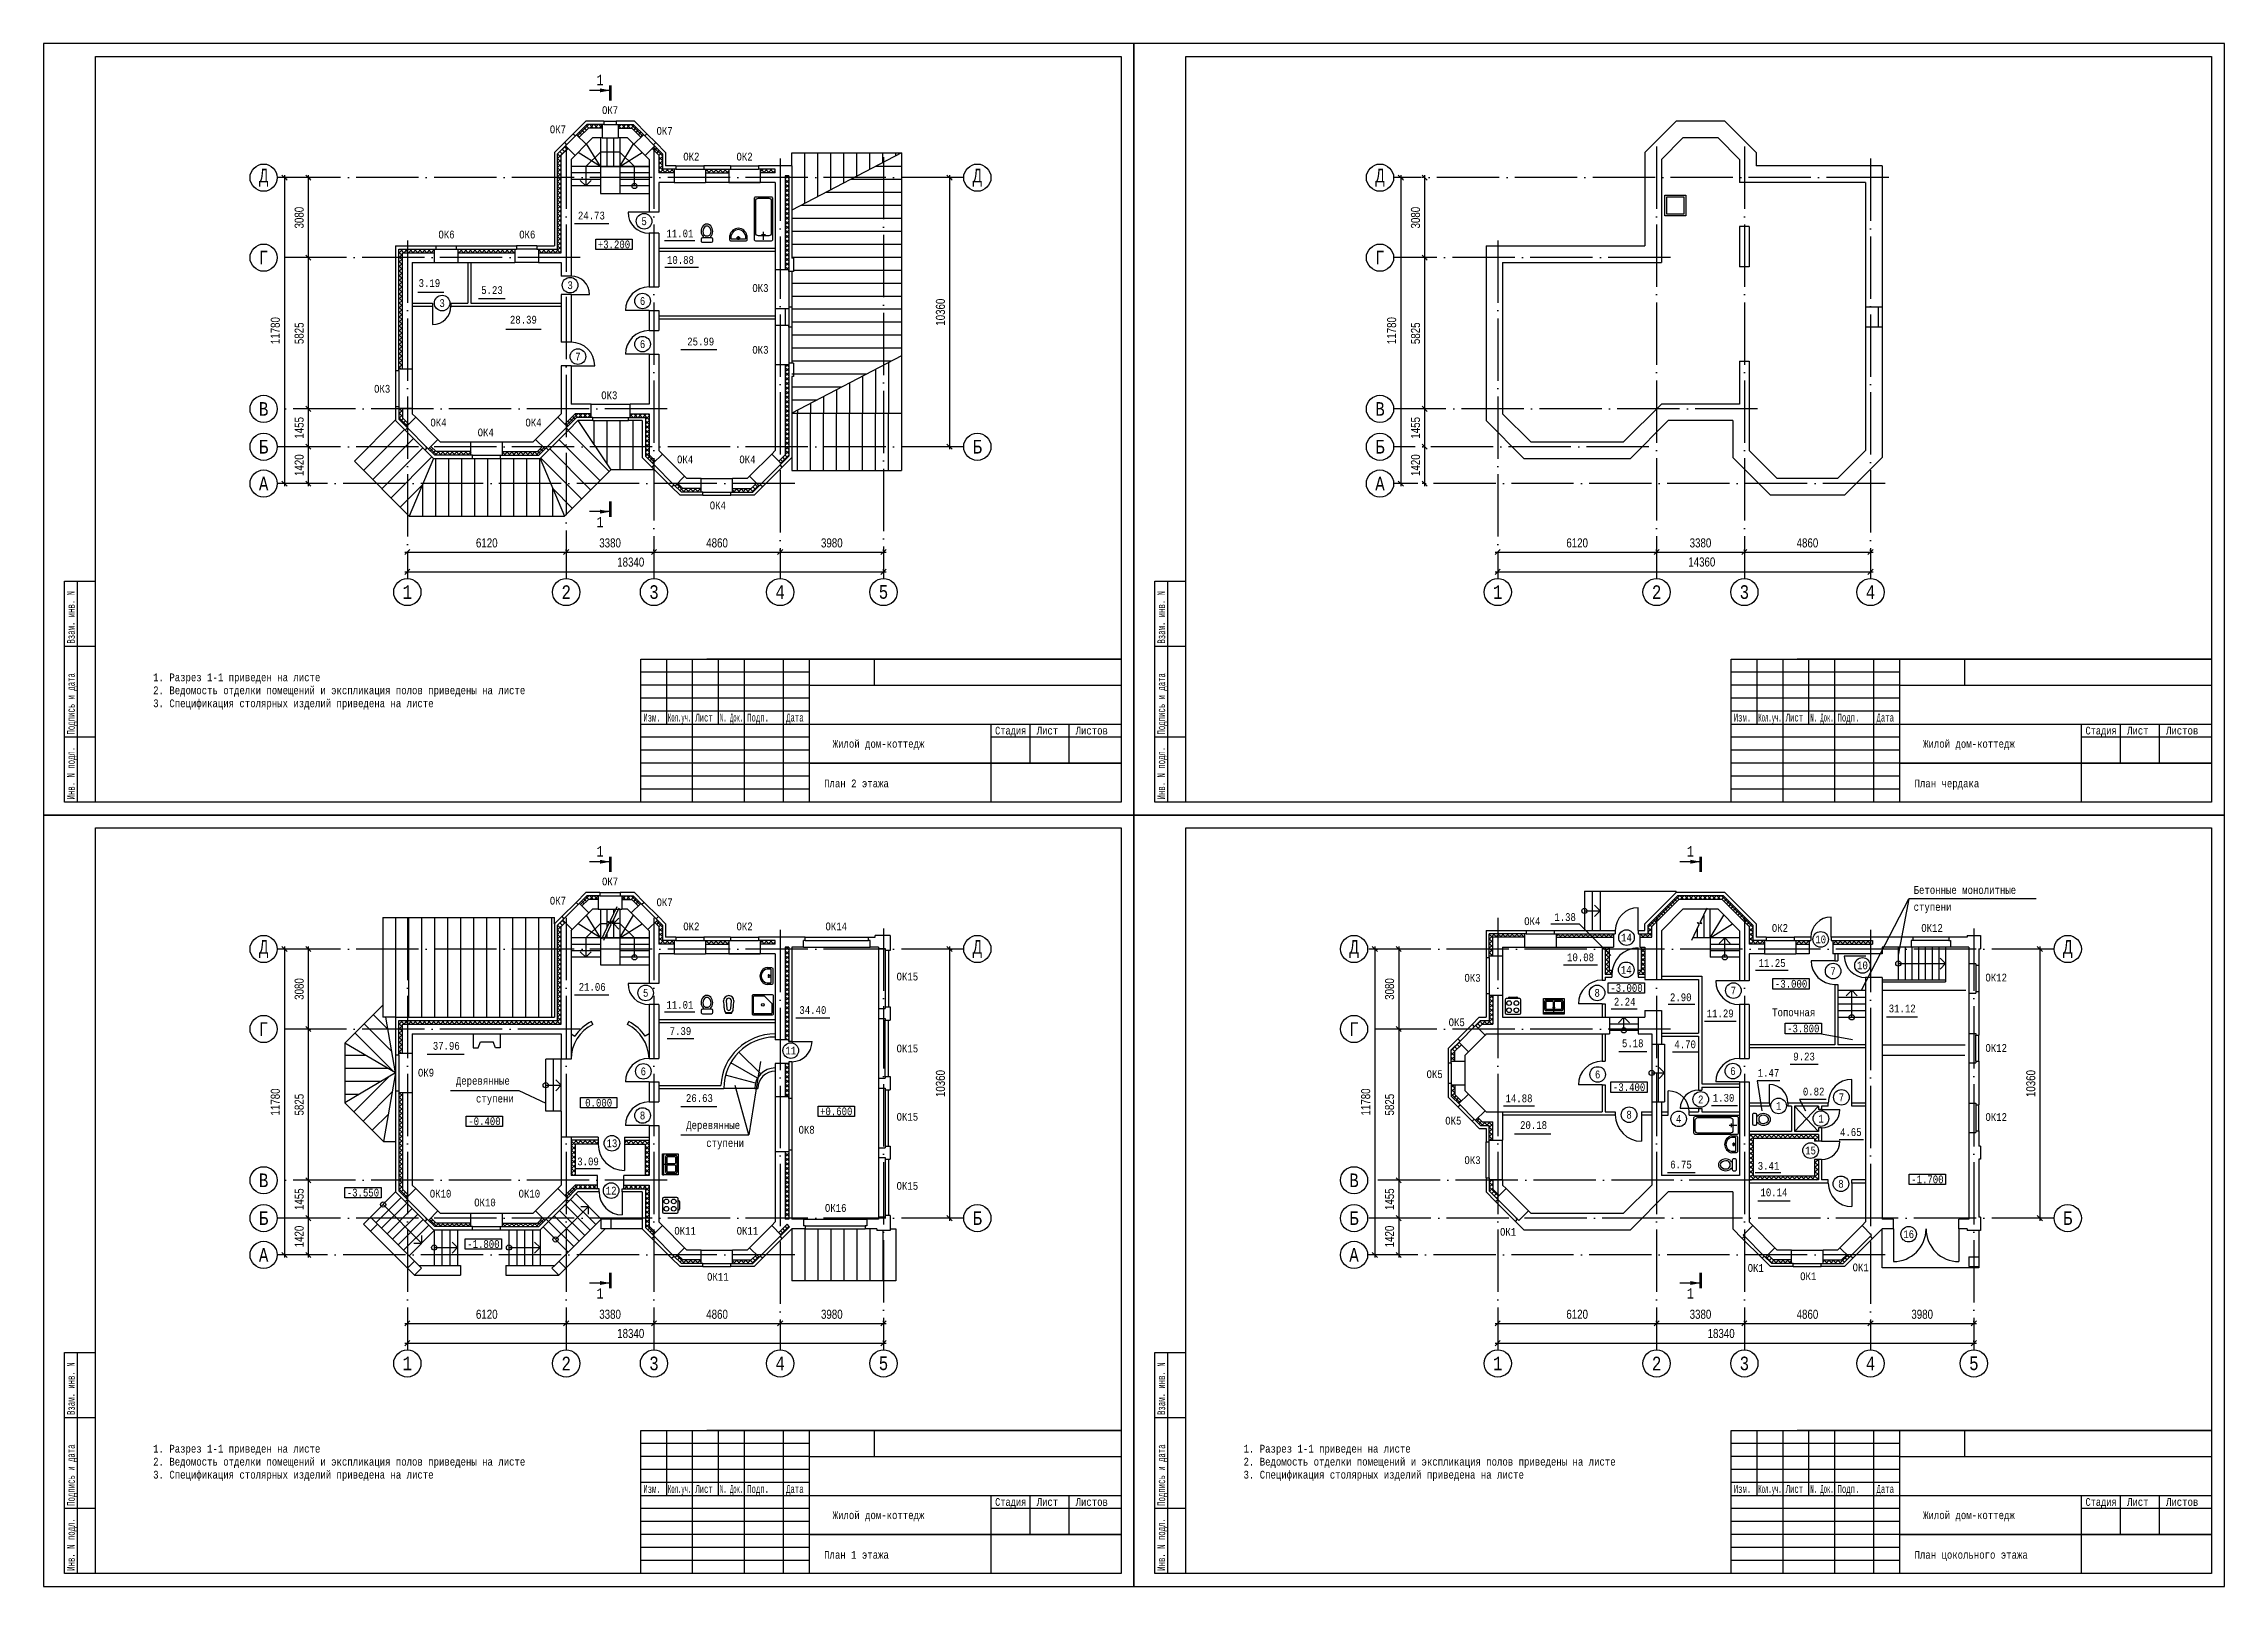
# Model space of a CAD drawing. Extents: x 0 to 84000, y 0 to 59400.
import ezdxf
from ezdxf.enums import TextEntityAlignment as Align

# ---------------------------------------------------------------- set-up
doc = ezdxf.new("R2010")
doc.units = 0
doc.header["$LTSCALE"] = 100
doc.header["$MEASUREMENT"] = 0
doc.linetypes.add('ACAD_ISO04W100', pattern=[30, 24, -3, 0, -3])
doc.layers.get('0').update_dxf_attribs({"linetype": 'CONTINUOUS'})
doc.layers.get('DEFPOINTS').update_dxf_attribs({"linetype": 'CONTINUOUS'})
doc.layers.add('55', color=250, linetype='CONTINUOUS')
doc.styles.add('1', font='TXT', dxfattribs={"width": 0.8})
doc.styles.add('STYLE1', font='monotxt.shx', dxfattribs={"width": 0.8})
doc.dimstyles.get("Standard").update_dxf_attribs({"dimtxt": 0.18, "dimasz": 0.18, "dimexe": 0.18, "dimexo": 0.0625, "dimgap": 0.09, "dimtad": 0, "dimtih": 1, "dimtoh": 1, "dimdec": 4, "dimzin": 0, "dimdsep": 46, "dimtxsty": 'Standard', "dimcen": 0.09, "dimadec": 0, "dimazin": 0, "dimtfac": 1, "dimtdec": 4, "dimtofl": 0, "dimtmove": 0, "dimatfit": 3, "dimfxl": 1, "dimtolj": 1, "dimtzin": 0, "dimarcsym": 0})
pattern_1 = [(45, (-42000, -3e-11), (-88.38835, 88.38835), []), (135, (-42000, -3e-11), (-88.38835, -88.38835), [])]
pattern_2 = [(45, (0, 29700), (-88.38835, 88.38835), []), (135, (0, 29700), (-88.38835, -88.38835), [])]
pattern_3 = [(45, (-42000, 29700), (-88.38835, 88.38835), []), (135, (-42000, 29700), (-88.38835, -88.38835), [])]

msp = doc.modelspace()

# ---------------------------------------------------------------- texts
at = {"layer": '55', "color": 0, "linetype": 'Continuous', "style": 'STYLE1', "width": 0.8}
for s, height, p in [('1', 400, (21430, 58000)), ('Д', 525, (8475, 54239.7)), ('Д', 525, (35965, 54239.7)), ('Д', 525, (51475, 54239.7)), ('Г', 525, (8475, 51159.7)), ('+3.200', 300, (21970, 51670)), ('Г', 525, (51475, 51159.7)), ('В', 525, (8475, 45334.7)), ('В', 525, (51475, 45334.7)), ('Б', 525, (8475, 43880)), ('Б', 525, (35965, 43880)), ('Б', 525, (51475, 43880)), ('А', 525, (8475, 42460)), ('А', 525, (51475, 42460)), ('1', 400, (21430, 40980)), ('1', 525, (14010, 38285)), ('2', 525, (20130, 38285)), ('3', 525, (23510, 38285)), ('4', 525, (28370, 38285)), ('5', 525, (32350, 38285)), ('1', 525, (56010, 38285)), ('2', 525, (62130, 38285)), ('3', 525, (65510, 38285)), ('4', 525, (70370, 38285)), ('1', 400, (21430, 28300)), ('1', 400, (63430, 28300)), ('Д', 525, (8475, 24539.7)), ('Д', 525, (35965, 24539.7)), ('Д', 525, (50475, 24539.7)), ('Д', 525, (77965, 24539.7)), ('-3.000', 300, (60970, 23040)), ('-3.000', 300, (67310, 23200)), ('Г', 525, (8475, 21459.7)), ('Г', 525, (50475, 21459.7)), ('-3.800', 300, (67780, 21480)), ('-3.400', 300, (61070, 19220)), ('0.000', 300, (21380, 18620)), ('-0.400', 300, (16980, 17910)), ('-0.400', 300, (16980.6, 17910)), ('+0.600', 300, (30530, 18290)), ('В', 525, (8475, 15634.7)), ('-3.550', 300, (12300, 15160)), ('В', 525, (50475, 15634.7)), ('-1.700', 300, (72560, 15670)), ('Б', 525, (8475, 14180)), ('Б', 525, (35965, 14180)), ('Б', 525, (50475, 14180)), ('Б', 525, (77965, 14180)), ('А', 525, (8475, 12760)), ('-1.800', 300, (16940, 13180)), ('А', 525, (50475, 12760)), ('1', 400, (21430, 11280)), ('1', 400, (63430, 11280)), ('1', 525, (14010, 8585)), ('2', 525, (20130, 8585)), ('3', 525, (23510, 8585)), ('4', 525, (28370, 8585)), ('5', 525, (32350, 8585)), ('1', 525, (56010, 8585)), ('2', 525, (62130, 8585)), ('3', 525, (65510, 8585)), ('4', 525, (70370, 8585)), ('5', 525, (74350, 8585))]:
    msp.add_text(s, height=height, dxfattribs=at).set_placement(p, align=Align.MIDDLE)
for s, p in [('24.73', (21100, 52630)), ('11.01', (24510, 51940)), ('10.88', (24530, 50920)), ('3.19', (14860, 50030)), ('5.23', (17270, 49760)), ('28.39', (18480, 48620)), ('25.99', (25310, 47780)), ('1.38', (58605, 25620)), ('10.08', (59200, 24070)), ('11.25', (66580, 23850)), ('21.06', (21130, 22930)), ('2.90', (63060, 22530)), ('11.01', (24510, 22240)), ('34.40', (29630, 22040)), ('2.24', (60900, 22360)), ('11.29', (64580, 21910)), ('31.12', (71590, 22100)), ('7.39', (24530, 21230)), ('5.18', (61210, 20760)), ('4.70', (63230, 20720)), ('37.96', (15510, 20660)), ('9.23', (67810, 20250)), ('1.47', (66440, 19620)), ('26.63', (25260, 18650)), ('14.88', (56830, 18640)), ('1.30', (64710, 18660)), ('0.82', (68180, 18900)), ('20.18', (57390, 17610)), ('4.65', (69610, 17340)), ('3.09', (20970, 16210)), ('6.75', (63070, 16090)), ('3.41', (66440, 16040)), ('10.14', (66650, 15020))]:
    msp.add_text(s, height=300, dxfattribs=at).set_placement(p, align=Align.CENTER)
at = {"layer": '55', "color": 0, "linetype": 'Continuous', "style": 'STYLE1', "width": 0.65}
for s, p in [('Взам. инв. N', (1200, 36300)), ('Взам. инв. N', (43200, 36300)), ('Подпись и дата', (1200, 32800)), ('Подпись и дата', (43200, 32800)), ('Инв. N подл.', (1200, 30300)), ('Инв. N подл.', (43200, 30300)), ('Взам. инв. N', (1200, 6600)), ('Взам. инв. N', (43200, 6600)), ('Подпись и дата', (1200, 3100)), ('Подпись и дата', (43200, 3100)), ('Инв. N подл.', (1200, 600)), ('Инв. N подл.', (43200, 600))]:
    msp.add_text(s, height=300, rotation=90, dxfattribs=at).set_placement(p)
at = {"layer": '55', "color": 0, "linetype": 'Continuous', "style": 'STYLE1'}
for s, width, p in [('2. Ведомость отделки помещений и экспликация полов приведены на листе', 0.8, (4220, 34350)), ('1. Разрез 1-1 приведен на листе', 0.8, (4220, 34850)), ('3. Спецификация столярных изделий приведена на листе', 0.8, (4220, 33850)), ('Изм.', 0.65, (23100, 33300)), ('Лист', 0.65, (25100, 33300)), ('Подп.', 0.65, (27100, 33300)), ('Дата', 0.65, (28600, 33300)), ('Лист', 0.8, (38250, 32800)), ('Листов', 0.8, (39750, 32800)), ('Изм.', 0.65, (65100, 33300)), ('Лист', 0.65, (67100, 33300)), ('Подп.', 0.65, (69100, 33300)), ('Дата', 0.65, (70600, 33300)), ('Лист', 0.8, (80250, 32800)), ('Листов', 0.8, (81750, 32800)), ('Жилой дом-коттедж', 0.8, (30395, 32290)), ('Жилой дом-коттедж', 0.8, (72395, 32290)), ('План 2 этажа', 0.8, (30065, 30765)), ('План чердака', 0.8, (72065, 30765)), ('Бетонные монолитные', 0.8, (72030.9, 26660.9)), ('ступени', 0.8, (72030.9, 26010.9)), ('Топочная', 0.8, (66580, 21950)), ('1. Разрез 1-1 приведен на листе', 0.8, (4220, 5150)), ('1. Разрез 1-1 приведен на листе', 0.8, (46220, 5150)), ('3. Спецификация столярных изделий приведена на листе', 0.8, (4220, 4150)), ('2. Ведомость отделки помещений и экспликация полов приведены на листе', 0.8, (4220, 4650)), ('3. Спецификация столярных изделий приведена на листе', 0.8, (46220, 4150)), ('2. Ведомость отделки помещений и экспликация полов приведены на листе', 0.8, (46220, 4650)), ('Изм.', 0.65, (23100, 3600)), ('Лист', 0.65, (25100, 3600)), ('Подп.', 0.65, (27100, 3600)), ('Дата', 0.65, (28600, 3600)), ('Лист', 0.8, (38250, 3100)), ('Листов', 0.8, (39750, 3100)), ('Изм.', 0.65, (65100, 3600)), ('Лист', 0.65, (67100, 3600)), ('Подп.', 0.65, (69100, 3600)), ('Дата', 0.65, (70600, 3600)), ('Лист', 0.8, (80250, 3100)), ('Листов', 0.8, (81750, 3100)), ('Жилой дом-коттедж', 0.8, (30395, 2590)), ('Жилой дом-коттедж', 0.8, (72395, 2590)), ('План 1 этажа', 0.8, (30065, 1065)), ('План цокольного этажа', 0.8, (72065, 1065))]:
    msp.add_text(s, height=300, dxfattribs=dict(at, width=width)).set_placement(p)
for s, width, p, p2 in [('Кол.уч.', 0.5, (24050, 33300), (24950, 33300)), ('N. Док.', 0.5, (26050, 33300), (26950, 33300)), ('Стадия', 0.705882, (36650, 32800), (37850, 32800)), ('Кол.уч.', 0.5, (66050, 33300), (66950, 33300)), ('N. Док.', 0.5, (68050, 33300), (68950, 33300)), ('Стадия', 0.705882, (78650, 32800), (79850, 32800)), ('Кол.уч.', 0.5, (24050, 3600), (24950, 3600)), ('N. Док.', 0.5, (26050, 3600), (26950, 3600)), ('Стадия', 0.705882, (36650, 3100), (37850, 3100)), ('Кол.уч.', 0.5, (66050, 3600), (66950, 3600)), ('N. Док.', 0.5, (68050, 3600), (68950, 3600)), ('Стадия', 0.705882, (78650, 3100), (79850, 3100))]:
    msp.add_text(s, height=300, dxfattribs=dict(at, width=width)).set_placement(p, p2, align=Align.FIT)
at = {"layer": '55', "color": 0, "linetype": 'Continuous', "style": 'STYLE1', "width": 0.8}
for s, p in [('Деревянные', (17956.8, 19316.5)), ('ступени', (18109.1, 18630.9)), ('Деревянные', (26826.8, 17606.5)), ('ступени', (26979.1, 16920.9))]:
    msp.add_text(s, height=300, dxfattribs=at).set_placement(p, align=Align.RIGHT)

# ---------------------------------------------------------------- blocks, each defined once
blk = doc.blocks.new('_OBLIQUE')
at = {"color": 0, "linetype": 'ByBlock'}
blk.add_line((-0.5, -0.5), (0.5, 0.5), dxfattribs=at)
blk = doc.blocks.new('*D1')
at = {"layer": '55', "color": 0, "linetype": 'Continuous', "lineweight": -2, "transparency": 16777216}
for p, q in [((10145, 24540), (10095, 24540)), ((10195, 24640), (10195, 21360)), ((10145, 21460), (10095, 21460))]:
    blk.add_line(p, q, dxfattribs=at)
at = {"layer": 'DEFPOINTS', "color": 0, "linetype": 'Continuous', "transparency": 16777216}
for p in [(10195, 24540), (10195, 21460), (10195, 21460)]:
    blk.add_point(p, dxfattribs=at)
at = {"layer": '55', "color": 0, "linetype": 'Continuous', "lineweight": -2, "transparency": 16777216, "xscale": 200, "yscale": 200, "zscale": 200}
for p, rotation in [((10195, 24540), 90), ((10195, 21460), 270)]:
    blk.add_blockref('_OBLIQUE', p, dxfattribs=dict(at, rotation=rotation))
at = {"layer": '55', "color": 0, "linetype": 'Continuous', "transparency": 16777216, "insert": (9845, 23000), "char_height": 350, "attachment_point": 5, "rotation": 90, "style": '1'}
blk.add_mtext('\\A1;3080', dxfattribs=at)
blk = doc.blocks.new('*D2')
at = {"layer": '55', "color": 0, "linetype": 'Continuous', "lineweight": -2, "transparency": 16777216}
for p, q in [((10195, 21560), (10195, 15535)), ((10245, 21460), (10295, 21460)), ((10145, 15635), (10095, 15635))]:
    blk.add_line(p, q, dxfattribs=at)
at = {"layer": 'DEFPOINTS', "color": 0, "linetype": 'Continuous', "transparency": 16777216}
for p in [(10195, 21460), (10195, 15635), (10195, 15635)]:
    blk.add_point(p, dxfattribs=at)
at = {"layer": '55', "color": 0, "linetype": 'Continuous', "lineweight": -2, "transparency": 16777216, "xscale": 200, "yscale": 200, "zscale": 200}
for p, rotation in [((10195, 21460), 90), ((10195, 15635), 270)]:
    blk.add_blockref('_OBLIQUE', p, dxfattribs=dict(at, rotation=rotation))
at = {"layer": '55', "color": 0, "linetype": 'Continuous', "transparency": 16777216, "insert": (9845, 18547), "char_height": 350, "attachment_point": 5, "rotation": 90, "style": '1'}
blk.add_mtext('\\A1;5825', dxfattribs=at)
blk = doc.blocks.new('*D3')
at = {"layer": '55', "color": 0, "linetype": 'Continuous', "lineweight": -2, "transparency": 16777216}
for p, q in [((10145, 15635), (10095, 15635)), ((10195, 15735), (10195, 14080)), ((10145, 14180), (10095, 14180))]:
    blk.add_line(p, q, dxfattribs=at)
at = {"layer": 'DEFPOINTS', "color": 0, "linetype": 'Continuous', "transparency": 16777216}
for p in [(10195, 15635), (10195, 14180), (10195, 14180)]:
    blk.add_point(p, dxfattribs=at)
at = {"layer": '55', "color": 0, "linetype": 'Continuous', "lineweight": -2, "transparency": 16777216, "xscale": 200, "yscale": 200, "zscale": 200}
for p, rotation in [((10195, 15635), 90), ((10195, 14180), 270)]:
    blk.add_blockref('_OBLIQUE', p, dxfattribs=dict(at, rotation=rotation))
at = {"layer": '55', "color": 0, "linetype": 'Continuous', "transparency": 16777216, "insert": (9845, 14907), "char_height": 350, "attachment_point": 5, "rotation": 90, "style": '1'}
blk.add_mtext('\\A1;1455', dxfattribs=at)
blk = doc.blocks.new('*D4')
at = {"layer": '55', "color": 0, "linetype": 'Continuous', "lineweight": -2, "transparency": 16777216}
for p, q in [((10145, 14180), (10095, 14180)), ((10195, 14280), (10195, 12660)), ((10145, 12760), (10095, 12760))]:
    blk.add_line(p, q, dxfattribs=at)
at = {"layer": 'DEFPOINTS', "color": 0, "linetype": 'Continuous', "transparency": 16777216}
for p in [(10195, 14180), (10195, 12760), (10195, 12760)]:
    blk.add_point(p, dxfattribs=at)
at = {"layer": '55', "color": 0, "linetype": 'Continuous', "lineweight": -2, "transparency": 16777216, "xscale": 200, "yscale": 200, "zscale": 200}
for p, rotation in [((10195, 14180), 90), ((10195, 12760), 270)]:
    blk.add_blockref('_OBLIQUE', p, dxfattribs=dict(at, rotation=rotation))
at = {"layer": '55', "color": 0, "linetype": 'Continuous', "transparency": 16777216, "insert": (9845, 13470), "char_height": 350, "attachment_point": 5, "rotation": 90, "style": '1'}
blk.add_mtext('\\A1;1420', dxfattribs=at)
blk = doc.blocks.new('*D5')
at = {"layer": '55', "color": 0, "linetype": 'Continuous', "lineweight": -2, "transparency": 16777216}
for p, q in [((9225, 24540), (9175, 24540)), ((9275, 24640), (9275, 12660)), ((9225, 12760), (9175, 12760))]:
    blk.add_line(p, q, dxfattribs=at)
at = {"layer": 'DEFPOINTS', "color": 0, "linetype": 'Continuous', "transparency": 16777216}
for p in [(9275, 24540), (9275, 12760), (9275, 12760)]:
    blk.add_point(p, dxfattribs=at)
at = {"layer": '55', "color": 0, "linetype": 'Continuous', "lineweight": -2, "transparency": 16777216, "xscale": 200, "yscale": 200, "zscale": 200}
for p, rotation in [((9275, 24540), 90), ((9275, 12760), 270)]:
    blk.add_blockref('_OBLIQUE', p, dxfattribs=dict(at, rotation=rotation))
at = {"layer": '55', "color": 0, "linetype": 'Continuous', "transparency": 16777216, "insert": (8925, 18650), "char_height": 350, "attachment_point": 5, "rotation": 90, "style": '1'}
blk.add_mtext('\\A1;11780', dxfattribs=at)
blk = doc.blocks.new('*D6')
at = {"layer": '55', "color": 0, "linetype": 'Continuous', "lineweight": -2, "transparency": 16777216}
for p, q in [((34895, 24640), (34895, 14080)), ((34945, 24540), (34995, 24540)), ((34845, 14180), (34795, 14180))]:
    blk.add_line(p, q, dxfattribs=at)
at = {"layer": 'DEFPOINTS', "color": 0, "linetype": 'Continuous', "transparency": 16777216}
for p in [(34895, 24540), (34895, 14180), (34895, 14180)]:
    blk.add_point(p, dxfattribs=at)
at = {"layer": '55', "color": 0, "linetype": 'Continuous', "lineweight": -2, "transparency": 16777216, "xscale": 200, "yscale": 200, "zscale": 200}
for p, rotation in [((34895, 24540), 90), ((34895, 14180), 270)]:
    blk.add_blockref('_OBLIQUE', p, dxfattribs=dict(at, rotation=rotation))
at = {"layer": '55', "color": 0, "linetype": 'Continuous', "transparency": 16777216, "insert": (34545, 19360), "char_height": 350, "attachment_point": 5, "rotation": 90, "style": '1'}
blk.add_mtext('\\A1;10360', dxfattribs=at)
blk = doc.blocks.new('*D7')
at = {"layer": '55', "color": 0, "linetype": 'Continuous', "lineweight": -2, "transparency": 16777216}
for p, q in [((13910, 10125), (20230, 10125)), ((20130, 10175), (20130, 10225)), ((14010, 10075), (14010, 10025))]:
    blk.add_line(p, q, dxfattribs=at)
at = {"layer": 'DEFPOINTS', "color": 0, "linetype": 'Continuous', "transparency": 16777216}
for p in [(14010, 10125), (20130, 10125), (20130, 10125)]:
    blk.add_point(p, dxfattribs=at)
at = {"layer": '55', "color": 0, "linetype": 'Continuous', "lineweight": -2, "transparency": 16777216, "xscale": 200, "yscale": 200, "zscale": 200, "rotation": 180}
blk.add_blockref('_OBLIQUE', (14010, 10125), dxfattribs=at)
at = {"layer": '55', "color": 0, "linetype": 'Continuous', "lineweight": -2, "transparency": 16777216, "xscale": 200, "yscale": 200, "zscale": 200}
blk.add_blockref('_OBLIQUE', (20130, 10125), dxfattribs=at)
at = {"layer": '55', "color": 0, "linetype": 'Continuous', "transparency": 16777216, "insert": (17070, 10475), "char_height": 350, "attachment_point": 5, "style": '1'}
blk.add_mtext('\\A1;6120', dxfattribs=at)
blk = doc.blocks.new('*D8')
at = {"layer": '55', "color": 0, "linetype": 'Continuous', "lineweight": -2, "transparency": 16777216}
for p, q in [((20030, 10125), (23610, 10125)), ((20130, 10175), (20130, 10225)), ((23510, 10175), (23510, 10225))]:
    blk.add_line(p, q, dxfattribs=at)
at = {"layer": 'DEFPOINTS', "color": 0, "linetype": 'Continuous', "transparency": 16777216}
for p in [(20130, 10125), (23510, 10125), (23510, 10125)]:
    blk.add_point(p, dxfattribs=at)
at = {"layer": '55', "color": 0, "linetype": 'Continuous', "lineweight": -2, "transparency": 16777216, "xscale": 200, "yscale": 200, "zscale": 200, "rotation": 180}
blk.add_blockref('_OBLIQUE', (20130, 10125), dxfattribs=at)
at = {"layer": '55', "color": 0, "linetype": 'Continuous', "lineweight": -2, "transparency": 16777216, "xscale": 200, "yscale": 200, "zscale": 200}
blk.add_blockref('_OBLIQUE', (23510, 10125), dxfattribs=at)
at = {"layer": '55', "color": 0, "linetype": 'Continuous', "transparency": 16777216, "insert": (21820, 10475), "char_height": 350, "attachment_point": 5, "style": '1'}
blk.add_mtext('\\A1;3380', dxfattribs=at)
blk = doc.blocks.new('*D9')
at = {"layer": '55', "color": 0, "linetype": 'Continuous', "lineweight": -2, "transparency": 16777216}
for p, q in [((23410, 10125), (28470, 10125)), ((23510, 10175), (23510, 10225)), ((28370, 10175), (28370, 10225))]:
    blk.add_line(p, q, dxfattribs=at)
at = {"layer": 'DEFPOINTS', "color": 0, "linetype": 'Continuous', "transparency": 16777216}
for p in [(23510, 10125), (28370, 10125), (28370, 10125)]:
    blk.add_point(p, dxfattribs=at)
at = {"layer": '55', "color": 0, "linetype": 'Continuous', "lineweight": -2, "transparency": 16777216, "xscale": 200, "yscale": 200, "zscale": 200, "rotation": 180}
blk.add_blockref('_OBLIQUE', (23510, 10125), dxfattribs=at)
at = {"layer": '55', "color": 0, "linetype": 'Continuous', "lineweight": -2, "transparency": 16777216, "xscale": 200, "yscale": 200, "zscale": 200}
blk.add_blockref('_OBLIQUE', (28370, 10125), dxfattribs=at)
at = {"layer": '55', "color": 0, "linetype": 'Continuous', "transparency": 16777216, "insert": (25940, 10475), "char_height": 350, "attachment_point": 5, "style": '1'}
blk.add_mtext('\\A1;4860', dxfattribs=at)
blk = doc.blocks.new('*D10')
at = {"layer": '55', "color": 0, "linetype": 'Continuous', "lineweight": -2, "transparency": 16777216}
for p, q in [((28270, 10125), (32450, 10125)), ((28370, 10175), (28370, 10225)), ((32350, 10175), (32350, 10225))]:
    blk.add_line(p, q, dxfattribs=at)
at = {"layer": 'DEFPOINTS', "color": 0, "linetype": 'Continuous', "transparency": 16777216}
for p in [(28370, 10125), (32350, 10125), (32350, 10125)]:
    blk.add_point(p, dxfattribs=at)
at = {"layer": '55', "color": 0, "linetype": 'Continuous', "lineweight": -2, "transparency": 16777216, "xscale": 200, "yscale": 200, "zscale": 200, "rotation": 180}
blk.add_blockref('_OBLIQUE', (28370, 10125), dxfattribs=at)
at = {"layer": '55', "color": 0, "linetype": 'Continuous', "lineweight": -2, "transparency": 16777216, "xscale": 200, "yscale": 200, "zscale": 200}
blk.add_blockref('_OBLIQUE', (32350, 10125), dxfattribs=at)
at = {"layer": '55', "color": 0, "linetype": 'Continuous', "transparency": 16777216, "insert": (30360, 10475), "char_height": 350, "attachment_point": 5, "style": '1'}
blk.add_mtext('\\A1;3980', dxfattribs=at)
blk = doc.blocks.new('*D11')
at = {"layer": '55', "color": 0, "linetype": 'Continuous', "lineweight": -2, "transparency": 16777216}
for p, q in [((13910, 9365), (32450, 9365)), ((14010, 9315), (14010, 9265)), ((32350, 9415), (32350, 9465))]:
    blk.add_line(p, q, dxfattribs=at)
at = {"layer": 'DEFPOINTS', "color": 0, "linetype": 'Continuous', "transparency": 16777216}
for p in [(14010, 9365), (32350, 9365), (32350, 9365)]:
    blk.add_point(p, dxfattribs=at)
at = {"layer": '55', "color": 0, "linetype": 'Continuous', "lineweight": -2, "transparency": 16777216, "xscale": 200, "yscale": 200, "zscale": 200, "rotation": 180}
blk.add_blockref('_OBLIQUE', (14010, 9365), dxfattribs=at)
at = {"layer": '55', "color": 0, "linetype": 'Continuous', "lineweight": -2, "transparency": 16777216, "xscale": 200, "yscale": 200, "zscale": 200}
blk.add_blockref('_OBLIQUE', (32350, 9365), dxfattribs=at)
at = {"layer": '55', "color": 0, "linetype": 'Continuous', "transparency": 16777216, "insert": (22615, 9735), "char_height": 350, "attachment_point": 5, "style": '1'}
blk.add_mtext('\\A1;18340', dxfattribs=at)
blk = doc.blocks.new('*D17')
at = {"layer": '55', "color": 0, "linetype": 'Continuous', "lineweight": -2, "transparency": 16777216}
for p, q in [((76845, 24540), (76795, 24540)), ((76895, 24640), (76895, 14080)), ((76845, 14180), (76795, 14180))]:
    blk.add_line(p, q, dxfattribs=at)
at = {"layer": 'DEFPOINTS', "color": 0, "linetype": 'Continuous', "transparency": 16777216}
for p in [(76895, 24540), (76895, 14180), (76895, 14180)]:
    blk.add_point(p, dxfattribs=at)
at = {"layer": '55', "color": 0, "linetype": 'Continuous', "lineweight": -2, "transparency": 16777216, "xscale": 200, "yscale": 200, "zscale": 200}
for p, rotation in [((76895, 24540), 90), ((76895, 14180), 270)]:
    blk.add_blockref('_OBLIQUE', p, dxfattribs=dict(at, rotation=rotation))
at = {"layer": '55', "color": 0, "linetype": 'Continuous', "transparency": 16777216, "insert": (76545, 19360), "char_height": 350, "attachment_point": 5, "rotation": 90, "style": '1'}
blk.add_mtext('\\A1;10360', dxfattribs=at)
blk = doc.blocks.new('*D16')
at = {"layer": '55', "color": 0, "linetype": 'Continuous', "lineweight": -2, "transparency": 16777216}
for p, q in [((51275, 24640), (51275, 12660)), ((51325, 24540), (51375, 24540)), ((51225, 12760), (51175, 12760))]:
    blk.add_line(p, q, dxfattribs=at)
at = {"layer": 'DEFPOINTS', "color": 0, "linetype": 'Continuous', "transparency": 16777216}
for p in [(51275, 24540), (51275, 12760), (51275, 12760)]:
    blk.add_point(p, dxfattribs=at)
at = {"layer": '55', "color": 0, "linetype": 'Continuous', "lineweight": -2, "transparency": 16777216, "xscale": 200, "yscale": 200, "zscale": 200}
for p, rotation in [((51275, 24540), 90), ((51275, 12760), 270)]:
    blk.add_blockref('_OBLIQUE', p, dxfattribs=dict(at, rotation=rotation))
at = {"layer": '55', "color": 0, "linetype": 'Continuous', "transparency": 16777216, "insert": (50925, 18650), "char_height": 350, "attachment_point": 5, "rotation": 90, "style": '1'}
blk.add_mtext('\\A1;11780', dxfattribs=at)
blk = doc.blocks.new('*D14')
at = {"layer": '55', "color": 0, "linetype": 'Continuous', "lineweight": -2, "transparency": 16777216}
for p, q in [((52145, 15635), (52095, 15635)), ((52195, 15735), (52195, 14080)), ((52145, 14180), (52095, 14180))]:
    blk.add_line(p, q, dxfattribs=at)
at = {"layer": 'DEFPOINTS', "color": 0, "linetype": 'Continuous', "transparency": 16777216}
for p in [(52195, 15635), (52195, 14180), (52195, 14180)]:
    blk.add_point(p, dxfattribs=at)
at = {"layer": '55', "color": 0, "linetype": 'Continuous', "lineweight": -2, "transparency": 16777216, "xscale": 200, "yscale": 200, "zscale": 200}
for p, rotation in [((52195, 15635), 90), ((52195, 14180), 270)]:
    blk.add_blockref('_OBLIQUE', p, dxfattribs=dict(at, rotation=rotation))
at = {"layer": '55', "color": 0, "linetype": 'Continuous', "transparency": 16777216, "insert": (51845, 14907), "char_height": 350, "attachment_point": 5, "rotation": 90, "style": '1'}
blk.add_mtext('\\A1;1455', dxfattribs=at)
blk = doc.blocks.new('*D22')
at = {"layer": '55', "color": 0, "linetype": 'Continuous', "lineweight": -2, "transparency": 16777216}
for p, q in [((55910, 9365), (74450, 9365)), ((56010, 9315), (56010, 9265)), ((74350, 9415), (74350, 9465))]:
    blk.add_line(p, q, dxfattribs=at)
at = {"layer": 'DEFPOINTS', "color": 0, "linetype": 'Continuous', "transparency": 16777216}
for p in [(56010, 9365), (74350, 9365), (74350, 9365)]:
    blk.add_point(p, dxfattribs=at)
at = {"layer": '55', "color": 0, "linetype": 'Continuous', "lineweight": -2, "transparency": 16777216, "xscale": 200, "yscale": 200, "zscale": 200, "rotation": 180}
blk.add_blockref('_OBLIQUE', (56010, 9365), dxfattribs=at)
at = {"layer": '55', "color": 0, "linetype": 'Continuous', "lineweight": -2, "transparency": 16777216, "xscale": 200, "yscale": 200, "zscale": 200}
blk.add_blockref('_OBLIQUE', (74350, 9365), dxfattribs=at)
at = {"layer": '55', "color": 0, "linetype": 'Continuous', "transparency": 16777216, "insert": (64615, 9735), "char_height": 350, "attachment_point": 5, "style": '1'}
blk.add_mtext('\\A1;18340', dxfattribs=at)
blk = doc.blocks.new('*D18')
at = {"layer": '55', "color": 0, "linetype": 'Continuous', "lineweight": -2, "transparency": 16777216}
for p, q in [((55910, 10125), (62230, 10125)), ((62130, 10175), (62130, 10225)), ((56010, 10075), (56010, 10025))]:
    blk.add_line(p, q, dxfattribs=at)
at = {"layer": 'DEFPOINTS', "color": 0, "linetype": 'Continuous', "transparency": 16777216}
for p in [(56010, 10125), (62130, 10125), (62130, 10125)]:
    blk.add_point(p, dxfattribs=at)
at = {"layer": '55', "color": 0, "linetype": 'Continuous', "lineweight": -2, "transparency": 16777216, "xscale": 200, "yscale": 200, "zscale": 200, "rotation": 180}
blk.add_blockref('_OBLIQUE', (56010, 10125), dxfattribs=at)
at = {"layer": '55', "color": 0, "linetype": 'Continuous', "lineweight": -2, "transparency": 16777216, "xscale": 200, "yscale": 200, "zscale": 200}
blk.add_blockref('_OBLIQUE', (62130, 10125), dxfattribs=at)
at = {"layer": '55', "color": 0, "linetype": 'Continuous', "transparency": 16777216, "insert": (59070, 10475), "char_height": 350, "attachment_point": 5, "style": '1'}
blk.add_mtext('\\A1;6120', dxfattribs=at)
blk = doc.blocks.new('*D15')
at = {"layer": '55', "color": 0, "linetype": 'Continuous', "lineweight": -2, "transparency": 16777216}
for p, q in [((52145, 14180), (52095, 14180)), ((52195, 14280), (52195, 12660)), ((52145, 12760), (52095, 12760))]:
    blk.add_line(p, q, dxfattribs=at)
at = {"layer": 'DEFPOINTS', "color": 0, "linetype": 'Continuous', "transparency": 16777216}
for p in [(52195, 14180), (52195, 12760), (52195, 12760)]:
    blk.add_point(p, dxfattribs=at)
at = {"layer": '55', "color": 0, "linetype": 'Continuous', "lineweight": -2, "transparency": 16777216, "xscale": 200, "yscale": 200, "zscale": 200}
for p, rotation in [((52195, 14180), 90), ((52195, 12760), 270)]:
    blk.add_blockref('_OBLIQUE', p, dxfattribs=dict(at, rotation=rotation))
at = {"layer": '55', "color": 0, "linetype": 'Continuous', "transparency": 16777216, "insert": (51845, 13470), "char_height": 350, "attachment_point": 5, "rotation": 90, "style": '1'}
blk.add_mtext('\\A1;1420', dxfattribs=at)
blk = doc.blocks.new('*D21')
at = {"layer": '55', "color": 0, "linetype": 'Continuous', "lineweight": -2, "transparency": 16777216}
for p, q in [((70270, 10125), (74450, 10125)), ((70370, 10175), (70370, 10225)), ((74350, 10175), (74350, 10225))]:
    blk.add_line(p, q, dxfattribs=at)
at = {"layer": 'DEFPOINTS', "color": 0, "linetype": 'Continuous', "transparency": 16777216}
for p in [(70370, 10125), (74350, 10125), (74350, 10125)]:
    blk.add_point(p, dxfattribs=at)
at = {"layer": '55', "color": 0, "linetype": 'Continuous', "lineweight": -2, "transparency": 16777216, "xscale": 200, "yscale": 200, "zscale": 200, "rotation": 180}
blk.add_blockref('_OBLIQUE', (70370, 10125), dxfattribs=at)
at = {"layer": '55', "color": 0, "linetype": 'Continuous', "lineweight": -2, "transparency": 16777216, "xscale": 200, "yscale": 200, "zscale": 200}
blk.add_blockref('_OBLIQUE', (74350, 10125), dxfattribs=at)
at = {"layer": '55', "color": 0, "linetype": 'Continuous', "transparency": 16777216, "insert": (72360, 10475), "char_height": 350, "attachment_point": 5, "style": '1'}
blk.add_mtext('\\A1;3980', dxfattribs=at)
blk = doc.blocks.new('*D20')
at = {"layer": '55', "color": 0, "linetype": 'Continuous', "lineweight": -2, "transparency": 16777216}
for p, q in [((65410, 10125), (70470, 10125)), ((65510, 10175), (65510, 10225)), ((70370, 10175), (70370, 10225))]:
    blk.add_line(p, q, dxfattribs=at)
at = {"layer": 'DEFPOINTS', "color": 0, "linetype": 'Continuous', "transparency": 16777216}
for p in [(65510, 10125), (70370, 10125), (70370, 10125)]:
    blk.add_point(p, dxfattribs=at)
at = {"layer": '55', "color": 0, "linetype": 'Continuous', "lineweight": -2, "transparency": 16777216, "xscale": 200, "yscale": 200, "zscale": 200, "rotation": 180}
blk.add_blockref('_OBLIQUE', (65510, 10125), dxfattribs=at)
at = {"layer": '55', "color": 0, "linetype": 'Continuous', "lineweight": -2, "transparency": 16777216, "xscale": 200, "yscale": 200, "zscale": 200}
blk.add_blockref('_OBLIQUE', (70370, 10125), dxfattribs=at)
at = {"layer": '55', "color": 0, "linetype": 'Continuous', "transparency": 16777216, "insert": (67940, 10475), "char_height": 350, "attachment_point": 5, "style": '1'}
blk.add_mtext('\\A1;4860', dxfattribs=at)
blk = doc.blocks.new('*D19')
at = {"layer": '55', "color": 0, "linetype": 'Continuous', "lineweight": -2, "transparency": 16777216}
for p, q in [((62030, 10125), (65610, 10125)), ((62130, 10175), (62130, 10225)), ((65510, 10175), (65510, 10225))]:
    blk.add_line(p, q, dxfattribs=at)
at = {"layer": 'DEFPOINTS', "color": 0, "linetype": 'Continuous', "transparency": 16777216}
for p in [(62130, 10125), (65510, 10125), (65510, 10125)]:
    blk.add_point(p, dxfattribs=at)
at = {"layer": '55', "color": 0, "linetype": 'Continuous', "lineweight": -2, "transparency": 16777216, "xscale": 200, "yscale": 200, "zscale": 200, "rotation": 180}
blk.add_blockref('_OBLIQUE', (62130, 10125), dxfattribs=at)
at = {"layer": '55', "color": 0, "linetype": 'Continuous', "lineweight": -2, "transparency": 16777216, "xscale": 200, "yscale": 200, "zscale": 200}
blk.add_blockref('_OBLIQUE', (65510, 10125), dxfattribs=at)
at = {"layer": '55', "color": 0, "linetype": 'Continuous', "transparency": 16777216, "insert": (63820, 10475), "char_height": 350, "attachment_point": 5, "style": '1'}
blk.add_mtext('\\A1;3380', dxfattribs=at)
blk = doc.blocks.new('*D12')
at = {"layer": '55', "color": 0, "linetype": 'Continuous', "lineweight": -2, "transparency": 16777216}
for p, q in [((52145, 24540), (52095, 24540)), ((52195, 24640), (52195, 21360)), ((52145, 21460), (52095, 21460))]:
    blk.add_line(p, q, dxfattribs=at)
at = {"layer": 'DEFPOINTS', "color": 0, "linetype": 'Continuous', "transparency": 16777216}
for p in [(52195, 24540), (52195, 21460), (52195, 21460)]:
    blk.add_point(p, dxfattribs=at)
at = {"layer": '55', "color": 0, "linetype": 'Continuous', "lineweight": -2, "transparency": 16777216, "xscale": 200, "yscale": 200, "zscale": 200}
for p, rotation in [((52195, 24540), 90), ((52195, 21460), 270)]:
    blk.add_blockref('_OBLIQUE', p, dxfattribs=dict(at, rotation=rotation))
at = {"layer": '55', "color": 0, "linetype": 'Continuous', "transparency": 16777216, "insert": (51845, 23000), "char_height": 350, "attachment_point": 5, "rotation": 90, "style": '1'}
blk.add_mtext('\\A1;3080', dxfattribs=at)
blk = doc.blocks.new('*D13')
at = {"layer": '55', "color": 0, "linetype": 'Continuous', "lineweight": -2, "transparency": 16777216}
for p, q in [((52195, 21560), (52195, 15535)), ((52245, 21460), (52295, 21460)), ((52145, 15635), (52095, 15635))]:
    blk.add_line(p, q, dxfattribs=at)
at = {"layer": 'DEFPOINTS', "color": 0, "linetype": 'Continuous', "transparency": 16777216}
for p in [(52195, 21460), (52195, 15635), (52195, 15635)]:
    blk.add_point(p, dxfattribs=at)
at = {"layer": '55', "color": 0, "linetype": 'Continuous', "lineweight": -2, "transparency": 16777216, "xscale": 200, "yscale": 200, "zscale": 200}
for p, rotation in [((52195, 21460), 90), ((52195, 15635), 270)]:
    blk.add_blockref('_OBLIQUE', p, dxfattribs=dict(at, rotation=rotation))
at = {"layer": '55', "color": 0, "linetype": 'Continuous', "transparency": 16777216, "insert": (51845, 18547), "char_height": 350, "attachment_point": 5, "rotation": 90, "style": '1'}
blk.add_mtext('\\A1;5825', dxfattribs=at)
blk = doc.blocks.new('0URPLAN')
at = {"linetype": 'Continuous'}
for p, q in [((-7, -2), (-7, 2)), ((-7, 2), (7, 2)), ((7, 2), (7, -2)), ((7, -2), (-7, -2))]:
    blk.add_line(p, q, dxfattribs=at)
blk = doc.blocks.new('UNITAS')
at = {"linetype": 'Continuous'}
for p, q in [((-175, 175), (-175, -175)), ((-50, 225), (-125, 225)), ((0, 0), (0, 175)), ((0, -175), (0, 0)), ((-125, -225), (-50, -225))]:
    blk.add_line(p, q, dxfattribs=at)
for centre, radius, start, end in [((-538, 12), 163, 147.52881, 184.39871), ((-538, -12), 163, 175.60129, 212.47119), ((-422, -94), 319, 57.49753, 142.51843), ((-538, 12), 88.4, 135, 188.1301), ((-538, -12), 88.4, 171.8699, 225), ((-412, -96), 254, 75.73549, 137.663), ((-382, 20), 134, 351.41638, 75.96376), ((-382, -20), 134, 284.03624, 8.58362), ((-186, 190), 66.3, 193.4765, 279.14336), ((-125, 175), 50, 90, 180), ((-50, 175), 50, 0, 90), ((-422, 94), 319, 217.48157, 302.50247), ((-412, 96), 254, 222.337, 284.26451), ((-186, -190), 66.3, 80.85664, 166.5235), ((-125, -175), 50, 180, 270), ((-50, -175), 50, 270, 0)]:
    blk.add_arc(centre, radius, start, end, dxfattribs=at)
blk = doc.blocks.new('VAN2')
at = {"linetype": 'Continuous'}
for p, q in [((75, -250), (-75, -250)), ((0, -50), (0, -350))]:
    blk.add_line(p, q, dxfattribs=at)
for points in [[(-350, -1650), (-350, -50, -0.414214), (-300, 0), (300, 0, -0.414214), (350, -50), (350, -1650, -0.414214), (300, -1700), (-300, -1700, -0.414214)], [(-300, -1550), (-300, -300, -0.414214), (-200, -200), (200, -200, -0.414214), (300, -300), (300, -1550, -0.414214), (200, -1650), (-200, -1650, -0.414214)]]:
    blk.add_lwpolyline(points, format="xyb", close=True, dxfattribs=at)
blk = doc.blocks.new('UM4')
at = {"linetype": 'Continuous'}
for p, q in [((75, -150), (-75, -150)), ((-25, -50), (-25, -200)), ((25, -200), (25, -50))]:
    blk.add_line(p, q, dxfattribs=at)
for points in [[(-325, -225), (-325, -50, -0.414214), (-275, 0), (275, 0, -0.414214), (325, -50), (325, -225, -0.414214)], [(-275, -225), (-275, -100, -0.414214), (-250, -75), (250, -75, -0.414214), (275, -100), (275, -225, -0.414214)]]:
    blk.add_lwpolyline(points, format="xyb", dxfattribs=at)
for centre, radius, start, end in [((0, -170), 330, 189.52728, 350.47272), ((0, -169), 281, 191.42119, 348.57881)]:
    blk.add_arc(centre, radius, start, end, dxfattribs=at)
blk = doc.blocks.new('GPL')
for p, q in [((0, 250), (0, -250)), ((550, 300), (50, 300)), ((600, -250), (600, 250)), ((600, 190), (610, 190)), ((650, 150), (650, -150)), ((50, -300), (550, -300)), ((610, -190), (600, -190))]:
    blk.add_line(p, q)
for centre in [(150, 150), (430, 150), (150, -130), (430, -130)]:
    blk.add_circle(centre, 90)
for centre, radius, start, end in [((50, 250), 50, 90, 180), ((550, 250), 50, 0, 90), ((610, 150), 40, 0, 90), ((50, -250), 50, 180, 270), ((550, -250), 50, 270, 0), ((610, -150), 40, 270, 0)]:
    blk.add_arc(centre, radius, start, end)
blk = doc.blocks.new('MOI3')
at = {"linetype": 'Continuous'}
for p, q in [((-400, 0), (-400, -50)), ((-400, -600), (-400, 0)), ((-400, 0), (400, 0)), ((400, 0), (400, -600)), ((-400, -50), (400, -50)), ((400, -600), (-400, -600)), ((-350, -500), (-350, -175)), ((-300, -125), (300, -125)), ((-300, -475), (-300, -200)), ((300, -550), (-300, -550)), ((-275, -175), (-50, -175)), ((-50, -500), (-275, -500)), ((-50, -250), (50, -250)), ((-25, -200), (-25, -475)), ((0, -75), (0, -275)), ((0, -275), (0, -300)), ((25, -475), (25, -200)), ((50, -175), (275, -175)), ((275, -500), (50, -500)), ((300, -200), (300, -475)), ((350, -175), (350, -500))]:
    blk.add_line(p, q, dxfattribs=at)
for centre, radius, start, end in [((-300, -175), 50, 90, 180), ((-300, -500), 50, 180, 270), ((-275, -200), 25, 90, 180), ((-275, -475), 25, 180, 270), ((-50, -200), 25, 0, 90), ((-50, -475), 25, 270, 0), ((50, -200), 25, 90, 180), ((50, -475), 25, 180, 270), ((275, -200), 25, 0, 90), ((275, -475), 25, 270, 0), ((300, -175), 50, 0, 90), ((300, -500), 50, 270, 0)]:
    blk.add_arc(centre, radius, start, end, dxfattribs=at)
blk = doc.blocks.new('PDUSH2')
at = {"linetype": 'Continuous'}
for p, q in [((-350, -725), (-350, -75)), ((-325, -50), (50, -50)), ((325, -750), (-325, -750)), ((350, -350), (50, -50)), ((350, -350), (350, -725))]:
    blk.add_line(p, q, dxfattribs=at)
blk.add_lwpolyline([(-400, -750), (-400, -50, -0.414214), (-350, 0), (350, 0, -0.414214), (400, -50), (400, -750, -0.414214), (350, -800), (-350, -800, -0.414214)], format="xyb", close=True, dxfattribs=at)
blk.add_circle((0, -400), 50, dxfattribs=at)
for centre, start, end in [((-325, -75), 90, 180), ((-325, -725), 180, 270), ((325, -725), 270, 0)]:
    blk.add_arc(centre, 25, start, end, dxfattribs=at)
blk = doc.blocks.new('BIDE')
at = {"linetype": 'Continuous'}
for p, q in [((0, 125), (0, -125)), ((25, 125), (0, 125)), ((25, 125), (25, -125)), ((0, -125), (25, -125)), ((175, -75), (475, -100))]:
    blk.add_line(p, q, dxfattribs=at)
blk.add_lwpolyline([(475, 100), (175, 75, 0.920133), (175, -75, 1.579392)], format="xyb", dxfattribs=at)
for centre, radius, start, end in [((179, -84), 259, 85.40427, 126.48652), ((275, 875), 704, 263.8845, 286.50436), ((475, 0), 200, 270, 90), ((475, 0), 100, 270, 90), ((179, 84), 259, 233.51348, 274.59573), ((275, -875), 704, 73.49564, 96.1155)]:
    blk.add_arc(centre, radius, start, end, dxfattribs=at)
blk = doc.blocks.new('*D36')
at = {"layer": '55', "color": 0, "linetype": 'Continuous', "lineweight": -2, "transparency": 16777216}
for p, q in [((34895, 54340), (34895, 43780)), ((34945, 54240), (34995, 54240)), ((34845, 43880), (34795, 43880))]:
    blk.add_line(p, q, dxfattribs=at)
at = {"layer": 'DEFPOINTS', "color": 0, "linetype": 'Continuous', "transparency": 16777216}
for p in [(34895, 54240), (34895, 43880), (34895, 43880)]:
    blk.add_point(p, dxfattribs=at)
at = {"layer": '55', "color": 0, "linetype": 'Continuous', "lineweight": -2, "transparency": 16777216, "xscale": 200, "yscale": 200, "zscale": 200}
for p, rotation in [((34895, 54240), 90), ((34895, 43880), 270)]:
    blk.add_blockref('_OBLIQUE', p, dxfattribs=dict(at, rotation=rotation))
at = {"layer": '55', "color": 0, "linetype": 'Continuous', "transparency": 16777216, "insert": (34545, 49060), "char_height": 350, "attachment_point": 5, "rotation": 90, "style": '1'}
blk.add_mtext('\\A1;10360', dxfattribs=at)
blk = doc.blocks.new('*D35')
at = {"layer": '55', "color": 0, "linetype": 'Continuous', "lineweight": -2, "transparency": 16777216}
for p, q in [((9275, 54340), (9275, 42360)), ((9325, 54240), (9375, 54240)), ((9225, 42460), (9175, 42460))]:
    blk.add_line(p, q, dxfattribs=at)
at = {"layer": 'DEFPOINTS', "color": 0, "linetype": 'Continuous', "transparency": 16777216}
for p in [(9275, 54240), (9275, 42460), (9275, 42460)]:
    blk.add_point(p, dxfattribs=at)
at = {"layer": '55', "color": 0, "linetype": 'Continuous', "lineweight": -2, "transparency": 16777216, "xscale": 200, "yscale": 200, "zscale": 200}
for p, rotation in [((9275, 54240), 90), ((9275, 42460), 270)]:
    blk.add_blockref('_OBLIQUE', p, dxfattribs=dict(at, rotation=rotation))
at = {"layer": '55', "color": 0, "linetype": 'Continuous', "transparency": 16777216, "insert": (8925, 48350), "char_height": 350, "attachment_point": 5, "rotation": 90, "style": '1'}
blk.add_mtext('\\A1;11780', dxfattribs=at)
blk = doc.blocks.new('*D33')
at = {"layer": '55', "color": 0, "linetype": 'Continuous', "lineweight": -2, "transparency": 16777216}
for p, q in [((10195, 45435), (10195, 43780)), ((10145, 45335), (10095, 45335)), ((10145, 43880), (10095, 43880))]:
    blk.add_line(p, q, dxfattribs=at)
at = {"layer": 'DEFPOINTS', "color": 0, "linetype": 'Continuous', "transparency": 16777216}
for p in [(10195, 45335), (10195, 43880), (10195, 43880)]:
    blk.add_point(p, dxfattribs=at)
at = {"layer": '55', "color": 0, "linetype": 'Continuous', "lineweight": -2, "transparency": 16777216, "xscale": 200, "yscale": 200, "zscale": 200}
for p, rotation in [((10195, 45335), 90), ((10195, 43880), 270)]:
    blk.add_blockref('_OBLIQUE', p, dxfattribs=dict(at, rotation=rotation))
at = {"layer": '55', "color": 0, "linetype": 'Continuous', "transparency": 16777216, "insert": (9845, 44607), "char_height": 350, "attachment_point": 5, "rotation": 90, "style": '1'}
blk.add_mtext('\\A1;1455', dxfattribs=at)
blk = doc.blocks.new('*D41')
at = {"layer": '55', "color": 0, "linetype": 'Continuous', "lineweight": -2, "transparency": 16777216}
for p, q in [((13910, 39065), (32450, 39065)), ((14010, 39015), (14010, 38965)), ((32350, 39115), (32350, 39165))]:
    blk.add_line(p, q, dxfattribs=at)
at = {"layer": 'DEFPOINTS', "color": 0, "linetype": 'Continuous', "transparency": 16777216}
for p in [(14010, 39065), (32350, 39065), (32350, 39065)]:
    blk.add_point(p, dxfattribs=at)
at = {"layer": '55', "color": 0, "linetype": 'Continuous', "lineweight": -2, "transparency": 16777216, "xscale": 200, "yscale": 200, "zscale": 200, "rotation": 180}
blk.add_blockref('_OBLIQUE', (14010, 39065), dxfattribs=at)
at = {"layer": '55', "color": 0, "linetype": 'Continuous', "lineweight": -2, "transparency": 16777216, "xscale": 200, "yscale": 200, "zscale": 200}
blk.add_blockref('_OBLIQUE', (32350, 39065), dxfattribs=at)
at = {"layer": '55', "color": 0, "linetype": 'Continuous', "transparency": 16777216, "insert": (22615, 39435), "char_height": 350, "attachment_point": 5, "style": '1'}
blk.add_mtext('\\A1;18340', dxfattribs=at)
blk = doc.blocks.new('*D37')
at = {"layer": '55', "color": 0, "linetype": 'Continuous', "lineweight": -2, "transparency": 16777216}
for p, q in [((13910, 39825), (20230, 39825)), ((14010, 39775), (14010, 39725)), ((20130, 39875), (20130, 39925))]:
    blk.add_line(p, q, dxfattribs=at)
at = {"layer": 'DEFPOINTS', "color": 0, "linetype": 'Continuous', "transparency": 16777216}
for p in [(14010, 39825), (20130, 39825), (20130, 39825)]:
    blk.add_point(p, dxfattribs=at)
at = {"layer": '55', "color": 0, "linetype": 'Continuous', "lineweight": -2, "transparency": 16777216, "xscale": 200, "yscale": 200, "zscale": 200, "rotation": 180}
blk.add_blockref('_OBLIQUE', (14010, 39825), dxfattribs=at)
at = {"layer": '55', "color": 0, "linetype": 'Continuous', "lineweight": -2, "transparency": 16777216, "xscale": 200, "yscale": 200, "zscale": 200}
blk.add_blockref('_OBLIQUE', (20130, 39825), dxfattribs=at)
at = {"layer": '55', "color": 0, "linetype": 'Continuous', "transparency": 16777216, "insert": (17070, 40175), "char_height": 350, "attachment_point": 5, "style": '1'}
blk.add_mtext('\\A1;6120', dxfattribs=at)
blk = doc.blocks.new('*D34')
at = {"layer": '55', "color": 0, "linetype": 'Continuous', "lineweight": -2, "transparency": 16777216}
for p, q in [((10145, 43880), (10095, 43880)), ((10195, 43980), (10195, 42360)), ((10145, 42460), (10095, 42460))]:
    blk.add_line(p, q, dxfattribs=at)
at = {"layer": 'DEFPOINTS', "color": 0, "linetype": 'Continuous', "transparency": 16777216}
for p in [(10195, 43880), (10195, 42460), (10195, 42460)]:
    blk.add_point(p, dxfattribs=at)
at = {"layer": '55', "color": 0, "linetype": 'Continuous', "lineweight": -2, "transparency": 16777216, "xscale": 200, "yscale": 200, "zscale": 200}
for p, rotation in [((10195, 43880), 90), ((10195, 42460), 270)]:
    blk.add_blockref('_OBLIQUE', p, dxfattribs=dict(at, rotation=rotation))
at = {"layer": '55', "color": 0, "linetype": 'Continuous', "transparency": 16777216, "insert": (9845, 43170), "char_height": 350, "attachment_point": 5, "rotation": 90, "style": '1'}
blk.add_mtext('\\A1;1420', dxfattribs=at)
blk = doc.blocks.new('*D40')
at = {"layer": '55', "color": 0, "linetype": 'Continuous', "lineweight": -2, "transparency": 16777216}
for p, q in [((28270, 39825), (32450, 39825)), ((28370, 39875), (28370, 39925)), ((32350, 39875), (32350, 39925))]:
    blk.add_line(p, q, dxfattribs=at)
at = {"layer": 'DEFPOINTS', "color": 0, "linetype": 'Continuous', "transparency": 16777216}
for p in [(28370, 39825), (32350, 39825), (32350, 39825)]:
    blk.add_point(p, dxfattribs=at)
at = {"layer": '55', "color": 0, "linetype": 'Continuous', "lineweight": -2, "transparency": 16777216, "xscale": 200, "yscale": 200, "zscale": 200, "rotation": 180}
blk.add_blockref('_OBLIQUE', (28370, 39825), dxfattribs=at)
at = {"layer": '55', "color": 0, "linetype": 'Continuous', "lineweight": -2, "transparency": 16777216, "xscale": 200, "yscale": 200, "zscale": 200}
blk.add_blockref('_OBLIQUE', (32350, 39825), dxfattribs=at)
at = {"layer": '55', "color": 0, "linetype": 'Continuous', "transparency": 16777216, "insert": (30360, 40175), "char_height": 350, "attachment_point": 5, "style": '1'}
blk.add_mtext('\\A1;3980', dxfattribs=at)
blk = doc.blocks.new('*D39')
at = {"layer": '55', "color": 0, "linetype": 'Continuous', "lineweight": -2, "transparency": 16777216}
for p, q in [((23410, 39825), (28470, 39825)), ((23510, 39875), (23510, 39925)), ((28370, 39875), (28370, 39925))]:
    blk.add_line(p, q, dxfattribs=at)
at = {"layer": 'DEFPOINTS', "color": 0, "linetype": 'Continuous', "transparency": 16777216}
for p in [(23510, 39825), (28370, 39825), (28370, 39825)]:
    blk.add_point(p, dxfattribs=at)
at = {"layer": '55', "color": 0, "linetype": 'Continuous', "lineweight": -2, "transparency": 16777216, "xscale": 200, "yscale": 200, "zscale": 200, "rotation": 180}
blk.add_blockref('_OBLIQUE', (23510, 39825), dxfattribs=at)
at = {"layer": '55', "color": 0, "linetype": 'Continuous', "lineweight": -2, "transparency": 16777216, "xscale": 200, "yscale": 200, "zscale": 200}
blk.add_blockref('_OBLIQUE', (28370, 39825), dxfattribs=at)
at = {"layer": '55', "color": 0, "linetype": 'Continuous', "transparency": 16777216, "insert": (25940, 40175), "char_height": 350, "attachment_point": 5, "style": '1'}
blk.add_mtext('\\A1;4860', dxfattribs=at)
blk = doc.blocks.new('*D38')
at = {"layer": '55', "color": 0, "linetype": 'Continuous', "lineweight": -2, "transparency": 16777216}
for p, q in [((20030, 39825), (23610, 39825)), ((20130, 39875), (20130, 39925)), ((23510, 39875), (23510, 39925))]:
    blk.add_line(p, q, dxfattribs=at)
at = {"layer": 'DEFPOINTS', "color": 0, "linetype": 'Continuous', "transparency": 16777216}
for p in [(20130, 39825), (23510, 39825), (23510, 39825)]:
    blk.add_point(p, dxfattribs=at)
at = {"layer": '55', "color": 0, "linetype": 'Continuous', "lineweight": -2, "transparency": 16777216, "xscale": 200, "yscale": 200, "zscale": 200, "rotation": 180}
blk.add_blockref('_OBLIQUE', (20130, 39825), dxfattribs=at)
at = {"layer": '55', "color": 0, "linetype": 'Continuous', "lineweight": -2, "transparency": 16777216, "xscale": 200, "yscale": 200, "zscale": 200}
blk.add_blockref('_OBLIQUE', (23510, 39825), dxfattribs=at)
at = {"layer": '55', "color": 0, "linetype": 'Continuous', "transparency": 16777216, "insert": (21820, 40175), "char_height": 350, "attachment_point": 5, "style": '1'}
blk.add_mtext('\\A1;3380', dxfattribs=at)
blk = doc.blocks.new('*D31')
at = {"layer": '55', "color": 0, "linetype": 'Continuous', "lineweight": -2, "transparency": 16777216}
for p, q in [((10195, 54340), (10195, 51060)), ((10245, 54240), (10295, 54240)), ((10145, 51160), (10095, 51160))]:
    blk.add_line(p, q, dxfattribs=at)
at = {"layer": 'DEFPOINTS', "color": 0, "linetype": 'Continuous', "transparency": 16777216}
for p in [(10195, 54240), (10195, 51160), (10195, 51160)]:
    blk.add_point(p, dxfattribs=at)
at = {"layer": '55', "color": 0, "linetype": 'Continuous', "lineweight": -2, "transparency": 16777216, "xscale": 200, "yscale": 200, "zscale": 200}
for p, rotation in [((10195, 54240), 90), ((10195, 51160), 270)]:
    blk.add_blockref('_OBLIQUE', p, dxfattribs=dict(at, rotation=rotation))
at = {"layer": '55', "color": 0, "linetype": 'Continuous', "transparency": 16777216, "insert": (9845, 52700), "char_height": 350, "attachment_point": 5, "rotation": 90, "style": '1'}
blk.add_mtext('\\A1;3080', dxfattribs=at)
blk = doc.blocks.new('*D32')
at = {"layer": '55', "color": 0, "linetype": 'Continuous', "lineweight": -2, "transparency": 16777216}
for p, q in [((10195, 51260), (10195, 45235)), ((10145, 51160), (10095, 51160)), ((10145, 45335), (10095, 45335))]:
    blk.add_line(p, q, dxfattribs=at)
at = {"layer": 'DEFPOINTS', "color": 0, "linetype": 'Continuous', "transparency": 16777216}
for p in [(10195, 51160), (10195, 45335), (10195, 45335)]:
    blk.add_point(p, dxfattribs=at)
at = {"layer": '55', "color": 0, "linetype": 'Continuous', "lineweight": -2, "transparency": 16777216, "xscale": 200, "yscale": 200, "zscale": 200}
for p, rotation in [((10195, 51160), 90), ((10195, 45335), 270)]:
    blk.add_blockref('_OBLIQUE', p, dxfattribs=dict(at, rotation=rotation))
at = {"layer": '55', "color": 0, "linetype": 'Continuous', "transparency": 16777216, "insert": (9845, 48247), "char_height": 350, "attachment_point": 5, "rotation": 90, "style": '1'}
blk.add_mtext('\\A1;5825', dxfattribs=at)
blk = doc.blocks.new('*D47')
at = {"layer": '55', "color": 0, "linetype": 'Continuous', "lineweight": -2, "transparency": 16777216}
for p, q in [((55910, 39825), (62230, 39825)), ((56010, 39775), (56010, 39725)), ((62130, 39875), (62130, 39925))]:
    blk.add_line(p, q, dxfattribs=at)
at = {"layer": 'DEFPOINTS', "color": 0, "linetype": 'Continuous', "transparency": 16777216}
for p in [(56010, 39825), (62130, 39825), (62130, 39825)]:
    blk.add_point(p, dxfattribs=at)
at = {"layer": '55', "color": 0, "linetype": 'Continuous', "lineweight": -2, "transparency": 16777216, "xscale": 200, "yscale": 200, "zscale": 200, "rotation": 180}
blk.add_blockref('_OBLIQUE', (56010, 39825), dxfattribs=at)
at = {"layer": '55', "color": 0, "linetype": 'Continuous', "lineweight": -2, "transparency": 16777216, "xscale": 200, "yscale": 200, "zscale": 200}
blk.add_blockref('_OBLIQUE', (62130, 39825), dxfattribs=at)
at = {"layer": '55', "color": 0, "linetype": 'Continuous', "transparency": 16777216, "insert": (59070, 40175), "char_height": 350, "attachment_point": 5, "style": '1'}
blk.add_mtext('\\A1;6120', dxfattribs=at)
blk = doc.blocks.new('*D46')
at = {"layer": '55', "color": 0, "linetype": 'Continuous', "lineweight": -2, "transparency": 16777216}
for p, q in [((55910, 39065), (70470, 39065)), ((56010, 39015), (56010, 38965)), ((70370, 39015), (70370, 38965))]:
    blk.add_line(p, q, dxfattribs=at)
at = {"layer": 'DEFPOINTS', "color": 0, "linetype": 'Continuous', "transparency": 16777216}
for p in [(56010, 39065), (70370, 39065), (70370, 39065)]:
    blk.add_point(p, dxfattribs=at)
at = {"layer": '55', "color": 0, "linetype": 'Continuous', "lineweight": -2, "transparency": 16777216, "xscale": 200, "yscale": 200, "zscale": 200, "rotation": 180}
blk.add_blockref('_OBLIQUE', (56010, 39065), dxfattribs=at)
at = {"layer": '55', "color": 0, "linetype": 'Continuous', "lineweight": -2, "transparency": 16777216, "xscale": 200, "yscale": 200, "zscale": 200}
blk.add_blockref('_OBLIQUE', (70370, 39065), dxfattribs=at)
at = {"layer": '55', "color": 0, "linetype": 'Continuous', "transparency": 16777216, "insert": (63870, 39440), "char_height": 350, "attachment_point": 5, "style": '1'}
blk.add_mtext('\\A1;14360', dxfattribs=at)
blk = doc.blocks.new('*D52')
at = {"layer": '55', "color": 0, "linetype": 'Continuous', "lineweight": -2, "transparency": 16777216}
for p, q in [((53195, 51260), (53195, 45235)), ((53245, 51160), (53295, 51160)), ((53145, 45335), (53095, 45335))]:
    blk.add_line(p, q, dxfattribs=at)
at = {"layer": 'DEFPOINTS', "color": 0, "linetype": 'Continuous', "transparency": 16777216}
for p in [(53195, 51160), (53195, 45335), (53195, 45335)]:
    blk.add_point(p, dxfattribs=at)
at = {"layer": '55', "color": 0, "linetype": 'Continuous', "lineweight": -2, "transparency": 16777216, "xscale": 200, "yscale": 200, "zscale": 200}
for p, rotation in [((53195, 51160), 90), ((53195, 45335), 270)]:
    blk.add_blockref('_OBLIQUE', p, dxfattribs=dict(at, rotation=rotation))
at = {"layer": '55', "color": 0, "linetype": 'Continuous', "transparency": 16777216, "insert": (52845, 48247), "char_height": 350, "attachment_point": 5, "rotation": 90, "style": '1'}
blk.add_mtext('\\A1;5825', dxfattribs=at)
blk = doc.blocks.new('*D44')
at = {"layer": '55', "color": 0, "linetype": 'Continuous', "lineweight": -2, "transparency": 16777216}
for p, q in [((52275, 54340), (52275, 42360)), ((52325, 54240), (52375, 54240)), ((52225, 42460), (52175, 42460))]:
    blk.add_line(p, q, dxfattribs=at)
at = {"layer": 'DEFPOINTS', "color": 0, "linetype": 'Continuous', "transparency": 16777216}
for p in [(52275, 54240), (52275, 42460), (52275, 42460)]:
    blk.add_point(p, dxfattribs=at)
at = {"layer": '55', "color": 0, "linetype": 'Continuous', "lineweight": -2, "transparency": 16777216, "xscale": 200, "yscale": 200, "zscale": 200}
for p, rotation in [((52275, 54240), 90), ((52275, 42460), 270)]:
    blk.add_blockref('_OBLIQUE', p, dxfattribs=dict(at, rotation=rotation))
at = {"layer": '55', "color": 0, "linetype": 'Continuous', "transparency": 16777216, "insert": (51925, 48350), "char_height": 350, "attachment_point": 5, "rotation": 90, "style": '1'}
blk.add_mtext('\\A1;11780', dxfattribs=at)
blk = doc.blocks.new('*D48')
at = {"layer": '55', "color": 0, "linetype": 'Continuous', "lineweight": -2, "transparency": 16777216}
for p, q in [((53145, 43880), (53095, 43880)), ((53195, 43980), (53195, 42360)), ((53145, 42460), (53095, 42460))]:
    blk.add_line(p, q, dxfattribs=at)
at = {"layer": 'DEFPOINTS', "color": 0, "linetype": 'Continuous', "transparency": 16777216}
for p in [(53195, 43880), (53195, 42460), (53195, 42460)]:
    blk.add_point(p, dxfattribs=at)
at = {"layer": '55', "color": 0, "linetype": 'Continuous', "lineweight": -2, "transparency": 16777216, "xscale": 200, "yscale": 200, "zscale": 200}
for p, rotation in [((53195, 43880), 90), ((53195, 42460), 270)]:
    blk.add_blockref('_OBLIQUE', p, dxfattribs=dict(at, rotation=rotation))
at = {"layer": '55', "color": 0, "linetype": 'Continuous', "transparency": 16777216, "insert": (52845, 43170), "char_height": 350, "attachment_point": 5, "rotation": 90, "style": '1'}
blk.add_mtext('\\A1;1420', dxfattribs=at)
blk = doc.blocks.new('*D45')
at = {"layer": '55', "color": 0, "linetype": 'Continuous', "lineweight": -2, "transparency": 16777216}
for p, q in [((53195, 45435), (53195, 43780)), ((53145, 45335), (53095, 45335)), ((53145, 43880), (53095, 43880))]:
    blk.add_line(p, q, dxfattribs=at)
at = {"layer": 'DEFPOINTS', "color": 0, "linetype": 'Continuous', "transparency": 16777216}
for p in [(53195, 45335), (53195, 43880), (53195, 43880)]:
    blk.add_point(p, dxfattribs=at)
at = {"layer": '55', "color": 0, "linetype": 'Continuous', "lineweight": -2, "transparency": 16777216, "xscale": 200, "yscale": 200, "zscale": 200}
for p, rotation in [((53195, 45335), 90), ((53195, 43880), 270)]:
    blk.add_blockref('_OBLIQUE', p, dxfattribs=dict(at, rotation=rotation))
at = {"layer": '55', "color": 0, "linetype": 'Continuous', "transparency": 16777216, "insert": (52845, 44607), "char_height": 350, "attachment_point": 5, "rotation": 90, "style": '1'}
blk.add_mtext('\\A1;1455', dxfattribs=at)
blk = doc.blocks.new('*D51')
at = {"layer": '55', "color": 0, "linetype": 'Continuous', "lineweight": -2, "transparency": 16777216}
for p, q in [((53145, 54240), (53095, 54240)), ((53195, 54340), (53195, 51060)), ((53145, 51160), (53095, 51160))]:
    blk.add_line(p, q, dxfattribs=at)
at = {"layer": 'DEFPOINTS', "color": 0, "linetype": 'Continuous', "transparency": 16777216}
for p in [(53195, 54240), (53195, 51160), (53195, 51160)]:
    blk.add_point(p, dxfattribs=at)
at = {"layer": '55', "color": 0, "linetype": 'Continuous', "lineweight": -2, "transparency": 16777216, "xscale": 200, "yscale": 200, "zscale": 200}
for p, rotation in [((53195, 54240), 90), ((53195, 51160), 270)]:
    blk.add_blockref('_OBLIQUE', p, dxfattribs=dict(at, rotation=rotation))
at = {"layer": '55', "color": 0, "linetype": 'Continuous', "transparency": 16777216, "insert": (52845, 52700), "char_height": 350, "attachment_point": 5, "rotation": 90, "style": '1'}
blk.add_mtext('\\A1;3080', dxfattribs=at)
blk = doc.blocks.new('*D50')
at = {"layer": '55', "color": 0, "linetype": 'Continuous', "lineweight": -2, "transparency": 16777216}
for p, q in [((62030, 39825), (65610, 39825)), ((62130, 39875), (62130, 39925)), ((65510, 39875), (65510, 39925))]:
    blk.add_line(p, q, dxfattribs=at)
at = {"layer": 'DEFPOINTS', "color": 0, "linetype": 'Continuous', "transparency": 16777216}
for p in [(62130, 39825), (65510, 39825), (65510, 39825)]:
    blk.add_point(p, dxfattribs=at)
at = {"layer": '55', "color": 0, "linetype": 'Continuous', "lineweight": -2, "transparency": 16777216, "xscale": 200, "yscale": 200, "zscale": 200, "rotation": 180}
blk.add_blockref('_OBLIQUE', (62130, 39825), dxfattribs=at)
at = {"layer": '55', "color": 0, "linetype": 'Continuous', "lineweight": -2, "transparency": 16777216, "xscale": 200, "yscale": 200, "zscale": 200}
blk.add_blockref('_OBLIQUE', (65510, 39825), dxfattribs=at)
at = {"layer": '55', "color": 0, "linetype": 'Continuous', "transparency": 16777216, "insert": (63820, 40175), "char_height": 350, "attachment_point": 5, "style": '1'}
blk.add_mtext('\\A1;3380', dxfattribs=at)
blk = doc.blocks.new('*D49')
at = {"layer": '55', "color": 0, "linetype": 'Continuous', "lineweight": -2, "transparency": 16777216}
for p, q in [((65410, 39825), (70470, 39825)), ((65510, 39875), (65510, 39925)), ((70370, 39875), (70370, 39925))]:
    blk.add_line(p, q, dxfattribs=at)
at = {"layer": 'DEFPOINTS', "color": 0, "linetype": 'Continuous', "transparency": 16777216}
for p in [(65510, 39825), (70370, 39825), (70370, 39825)]:
    blk.add_point(p, dxfattribs=at)
at = {"layer": '55', "color": 0, "linetype": 'Continuous', "lineweight": -2, "transparency": 16777216, "xscale": 200, "yscale": 200, "zscale": 200, "rotation": 180}
blk.add_blockref('_OBLIQUE', (65510, 39825), dxfattribs=at)
at = {"layer": '55', "color": 0, "linetype": 'Continuous', "lineweight": -2, "transparency": 16777216, "xscale": 200, "yscale": 200, "zscale": 200}
blk.add_blockref('_OBLIQUE', (70370, 39825), dxfattribs=at)
at = {"layer": '55', "color": 0, "linetype": 'Continuous', "transparency": 16777216, "insert": (67940, 40175), "char_height": 350, "attachment_point": 5, "style": '1'}
blk.add_mtext('\\A1;4860', dxfattribs=at)
blk = doc.blocks.new('M2')
at = {"linetype": 'Continuous'}
blk.add_circle((0, 0), 3, dxfattribs=at)
at = {"linetype": 'Continuous', "style": 'STYLE1', "width": 0.8, "flags": 4}
blk.add_attdef('МАРКА', text='', height=3, dxfattribs=at).set_placement((0, 0), align=Align.MIDDLE)
at = {"linetype": 'Continuous', "style": 'STYLE1', "width": 0.8, "flags": 5}
blk.add_attdef('ПОЛНАЯ_МАРКА_ЭЛЕМЕНТА', (-5.5, -7.5), '', height=3, dxfattribs=at)
blk = doc.blocks.new('M1')
at = {"linetype": 'Continuous', "style": 'STYLE1', "width": 0.8, "flags": 4}
blk.add_attdef('МАРКА', text='', height=3, dxfattribs=at).set_placement((-0.5, -1.5), align=Align.CENTER)
at = {"linetype": 'Continuous', "style": 'STYLE1', "width": 0.8, "flags": 5}
blk.add_attdef('ПОЛНАЯ_МАРКА_ЭЛЕМЕНТА', (-6, -6.5), '', height=3, dxfattribs=at)

# ---------------------------------------------------------------- dimensions: what is measured, and where the dimension line sits
at = {"layer": '55', "color": 0, "linetype": 'Continuous'}
for base, p1, p2, picture, middle in [((9275, 42460), (9275, 54239.7), (9275, 42460), '*D35', (8925, 48349.8)), ((10195, 51159.7), (10195, 54239.7), (10195, 51159.7), '*D31', (9845, 52699.7)), ((34895, 43880), (34895, 54239.7), (34895, 43880), '*D36', (34545, 49059.8)), ((52275, 42460), (52275, 54239.7), (52275, 42460), '*D44', (51925, 48349.8)), ((53195, 51159.7), (53195, 54239.7), (53195, 51159.7), '*D51', (52845, 52699.7)), ((10195, 45334.7), (10195, 51159.7), (10195, 45334.7), '*D32', (9845, 48247.2)), ((53195, 45334.7), (53195, 51159.7), (53195, 45334.7), '*D52', (52845, 48247.2)), ((10195, 43880), (10195, 45334.7), (10195, 43880), '*D33', (9845, 44607.3)), ((53195, 43880), (53195, 45334.7), (53195, 43880), '*D45', (52845, 44607.3)), ((10195, 42460), (10195, 43880), (10195, 42460), '*D34', (9845, 43170)), ((53195, 42460), (53195, 43880), (53195, 42460), '*D48', (52845, 43170)), ((9275, 12760), (9275, 24539.7), (9275, 12760), '*D5', (8925, 18649.8)), ((10195, 21459.7), (10195, 24539.7), (10195, 21459.7), '*D1', (9845, 22999.7)), ((34895, 14180), (34895, 24539.7), (34895, 14180), '*D6', (34545, 19359.8)), ((51275, 12760), (51275, 24539.7), (51275, 12760), '*D16', (50925, 18649.8)), ((52195, 21459.7), (52195, 24539.7), (52195, 21459.7), '*D12', (51845, 22999.7)), ((76895, 14180), (76895, 24539.7), (76895, 14180), '*D17', (76545, 19359.8)), ((10195, 15634.7), (10195, 21459.7), (10195, 15634.7), '*D2', (9845, 18547.2)), ((52195, 15634.7), (52195, 21459.7), (52195, 15634.7), '*D13', (51845, 18547.2)), ((10195, 14180), (10195, 15634.7), (10195, 14180), '*D3', (9845, 14907.3)), ((52195, 14180), (52195, 15634.7), (52195, 14180), '*D14', (51845, 14907.3)), ((10195, 12760), (10195, 14180), (10195, 12760), '*D4', (9845, 13470)), ((52195, 12760), (52195, 14180), (52195, 12760), '*D15', (51845, 13470))]:
    dim = msp.add_linear_dim(base=base, p1=p1, p2=p2, angle=90, dimstyle='Standard', override={"dimscale": 100, "dimtxt": 3.5, "dimasz": 2, "dimexe": 1, "dimexo": 0.5, "dimtih": 0, "dimtoh": 0, "dimdec": 0, "dimtxsty": '1', "dimblk1": 'OBLIQUE', "dimblk2": 'OBLIQUE', "dimsah": 1, "dimdle": 1, "dimtdec": 0, "dimtix": 1, "dimtofl": 1, "dimtmove": 2, "dimtvp": 1}, dxfattribs=at)
    dim.commit()
    dim.dimension.update_dxf_attribs({"geometry": picture, "text_midpoint": middle})
for base, p1, p2, picture, middle in [((20130, 39825), (14010, 39825), (20130, 39825), '*D37', (17070, 40175)), ((23510, 39825), (20130, 39825), (23510, 39825), '*D38', (21820, 40175)), ((28370, 39825), (23510, 39825), (28370, 39825), '*D39', (25940, 40175)), ((32350, 39825), (28370, 39825), (32350, 39825), '*D40', (30360, 40175)), ((62130, 39825), (56010, 39825), (62130, 39825), '*D47', (59070, 40175)), ((65510, 39825), (62130, 39825), (65510, 39825), '*D50', (63820, 40175)), ((70370, 39825), (65510, 39825), (70370, 39825), '*D49', (67940, 40175)), ((20130, 10125), (14010, 10125), (20130, 10125), '*D7', (17070, 10475)), ((23510, 10125), (20130, 10125), (23510, 10125), '*D8', (21820, 10475)), ((28370, 10125), (23510, 10125), (28370, 10125), '*D9', (25940, 10475)), ((32350, 10125), (28370, 10125), (32350, 10125), '*D10', (30360, 10475)), ((62130, 10125), (56010, 10125), (62130, 10125), '*D18', (59070, 10475)), ((65510, 10125), (62130, 10125), (65510, 10125), '*D19', (63820, 10475)), ((70370, 10125), (65510, 10125), (70370, 10125), '*D20', (67940, 10475)), ((74350, 10125), (70370, 10125), (74350, 10125), '*D21', (72360, 10475))]:
    dim = msp.add_linear_dim(base=base, p1=p1, p2=p2, dimstyle='Standard', override={"dimscale": 100, "dimtxt": 3.5, "dimasz": 2, "dimexe": 1, "dimexo": 0.5, "dimtih": 0, "dimtoh": 0, "dimdec": 0, "dimtxsty": '1', "dimblk1": 'OBLIQUE', "dimblk2": 'OBLIQUE', "dimsah": 1, "dimdle": 1, "dimtdec": 0, "dimtix": 1, "dimtofl": 1, "dimtmove": 2, "dimtvp": 1}, dxfattribs=at)
    dim.commit()
    dim.dimension.update_dxf_attribs({"geometry": picture, "text_midpoint": middle})
for base, p1, p2, picture, middle in [((32350, 39065), (14010, 39065), (32350, 39065), '*D41', (22615, 39435)), ((70370, 39065), (56010, 39065), (70370, 39065), '*D46', (63870, 39440)), ((32350, 9365), (14010, 9365), (32350, 9365), '*D11', (22615, 9735)), ((74350, 9365), (56010, 9365), (74350, 9365), '*D22', (64615, 9735))]:
    dim = msp.add_linear_dim(base=base, p1=p1, p2=p2, dimstyle='Standard', override={"dimscale": 100, "dimtxt": 3.5, "dimasz": 2, "dimexe": 1, "dimexo": 0.5, "dimtih": 0, "dimtoh": 0, "dimdec": 0, "dimtxsty": '1', "dimblk1": 'OBLIQUE', "dimblk2": 'OBLIQUE', "dimsah": 1, "dimdle": 1, "dimtdec": 0, "dimtix": 1, "dimtofl": 1, "dimtmove": 2, "dimtvp": 1}, dxfattribs=at)
    dim.commit()
    dim.dimension.update_dxf_attribs({"geometry": picture, "text_midpoint": middle, "dimtype": 160})

# ---------------------------------------------------------------- hatches: boundary and pattern name
at = {"layer": '55', "linetype": 'Continuous'}
h = msp.add_hatch(dxfattribs=at)
h.set_pattern_fill('ANSI37', color=0, scale=1000, style=0)
h.set_pattern_definition(pattern_3)
h.paths.add_polyline_path([(20929.7, 56290), (20532.1, 55892.4), (20631.1, 55793.4), (20987.7, 56150), (21515, 56150), (21515, 56290)])
h = msp.add_hatch(dxfattribs=at)
h.set_pattern_fill('ANSI37', color=0, scale=1000, style=0)
h.set_pattern_definition(pattern_3)
h.paths.add_polyline_path([(22125, 56290), (22125, 56150), (22652.3, 56150), (23008.9, 55793.4), (23107.9, 55892.4), (22710.3, 56290)])
h = msp.add_hatch(dxfattribs=at)
h.set_pattern_fill('ANSI37', color=0, scale=1000, style=0)
h.paths.add_polyline_path([(19940, 55102.3), (20199.7, 55362), (20100.7, 55461), (19800, 55160.3), (19800, 54239.7), (19940, 54239.7)])
h.paths.add_polyline_path([(19800, 51490), (19065, 51490), (19065, 51350), (19940, 51350), (19940, 54239.7), (19800, 54239.7)])
h = msp.add_hatch(dxfattribs=at)
h.set_pattern_fill('ANSI37', color=0, scale=1000, style=0)
h.set_pattern_definition(pattern_3)
h.paths.add_polyline_path([(23539.3, 55461), (23440.3, 55362), (23700, 55102.3), (23700, 54430), (24285, 54430), (24285, 54570), (23840, 54570), (23840, 55160.3)])
h = msp.add_hatch(dxfattribs=at)
h.set_pattern_fill('ANSI37', color=0, scale=1000, style=0)
h.paths.add_polyline_path([(26395, 54570), (25495, 54570), (25495, 54430), (26395, 54430)])
h = msp.add_hatch(dxfattribs=at)
h.set_pattern_fill('ANSI37', color=0, scale=1000, style=0)
h.set_pattern_definition(pattern_2)
h.paths.add_polyline_path([(28180, 54430), (28180, 54570), (27605, 54570), (27605, 54430)])
h = msp.add_hatch(dxfattribs=at)
h.set_pattern_fill('ANSI37', color=0, scale=1000, style=0)
h.set_pattern_definition(pattern_2)
h.paths.add_polyline_path([(28700, 54239.7), (28560, 54239.7), (28560, 50695), (28700, 50695)])
h.paths.add_polyline_path([(28700, 54239.7), (28700, 54310), (28560, 54310), (28560, 54239.7)])
h = msp.add_hatch(dxfattribs=at)
h.set_pattern_fill('ANSI37', color=0, scale=1000, style=0)
h.paths.add_polyline_path([(13820, 51159.7), (13680, 51159.7), (13680, 46875), (13820, 46875)])
h.paths.add_polyline_path([(14010, 51490), (13680, 51490), (13680, 51159.7), (13820, 51159.7), (13820, 51350), (14010, 51350)])
h.paths.add_polyline_path([(15045, 51490), (14010, 51490), (14010, 51350), (15045, 51350)])
h = msp.add_hatch(dxfattribs=at)
h.set_pattern_fill('ANSI37', color=0, scale=1000, style=0)
h.paths.add_polyline_path([(18155, 51490), (15955, 51490), (15955, 51350), (18155, 51350)])
h = msp.add_hatch(dxfattribs=at)
h.set_pattern_fill('ANSI37', color=0, scale=1000, style=0)
h.paths.add_polyline_path([(28700, 47035), (28560, 47035), (28560, 43880), (28700, 43880)])
h.paths.add_polyline_path([(28700, 43880), (28560, 43880), (28560, 43572.4), (28370, 43382.4), (28370, 43271.2), (28413.4, 43227.8), (28700, 43514.4)])
h = msp.add_hatch(dxfattribs=at)
h.set_pattern_fill('ANSI37', color=0, scale=1000, style=0)
h.paths.add_polyline_path([(14010, 44802.4), (13820, 44992.4), (13820, 45334.7), (13680, 45334.7), (13680, 44934.4), (13966.6, 44647.8), (14010, 44691.2)])
h = msp.add_hatch(dxfattribs=at)
h.set_pattern_fill('ANSI37', color=0, scale=1000, style=0)
h.set_pattern_definition(pattern_2)
h.paths.add_polyline_path([(20472.3, 45144.7), (20130, 44802.4), (20130, 44691.2), (20173.4, 44647.8), (20530.3, 45004.7), (21085, 45004.7), (21085, 45144.7)])
h.paths.add_polyline_path([(20130, 44802.4), (20074.4, 44746.8), (20130, 44691.2)])
h = msp.add_hatch(dxfattribs=at)
h.set_pattern_fill('ANSI37', color=0, scale=1000, style=0)
h.set_pattern_definition(pattern_2)
h.paths.add_polyline_path([(22595, 45144.7), (22595, 45004.7), (23180, 45004.7), (23180, 43880), (23320, 43880), (23320, 45144.7)])
h.paths.add_polyline_path([(23180, 43514.4), (23466.6, 43227.8), (23510, 43271.2), (23510, 43382.4), (23320, 43572.4), (23320, 43880), (23180, 43880)])
h = msp.add_hatch(dxfattribs=at)
h.set_pattern_fill('ANSI37', color=0, scale=1000, style=0)
h.set_pattern_definition(pattern_2)
h.paths.add_polyline_path([(16459.7, 43550), (16459.7, 43690), (15122.4, 43690), (14932.4, 43880), (14910, 43880), (14822.2, 43792.2), (15064.4, 43550)])
h = msp.add_hatch(dxfattribs=at)
h.set_pattern_fill('ANSI37', color=0, scale=1000, style=0)
h.set_pattern_definition(pattern_2)
h.paths.add_polyline_path([(17669.7, 43690), (17669.7, 43550), (19075.6, 43550), (19317.8, 43792.2), (19230, 43880), (19207.6, 43880), (19017.6, 43690)])
h = msp.add_hatch(dxfattribs=at)
h.set_pattern_fill('ANSI37', color=0, scale=1000, style=0)
h.paths.add_polyline_path([(25330, 42270), (24622.4, 42270), (24432.4, 42460), (24410, 42460), (24322.2, 42372.2), (24564.4, 42130), (25330, 42130)])
h = msp.add_hatch(dxfattribs=at)
h.set_pattern_fill('ANSI37', color=0, scale=1000, style=0)
h.paths.add_polyline_path([(27557.8, 42372.2), (27470, 42460), (27447.6, 42460), (27257.6, 42270), (26540, 42270), (26540, 42130), (27315.6, 42130)])
h = msp.add_hatch(dxfattribs=at)
h.set_pattern_fill('ANSI37', color=0, scale=1000, style=0)
h.set_pattern_definition(pattern_1)
h.paths.add_polyline_path([(21365, 26590), (20929.7, 26590), (20638.1, 26298.4), (20737.1, 26199.4), (20987.7, 26450), (21365, 26450)])
h = msp.add_hatch(dxfattribs=at)
h.set_pattern_fill('ANSI37', color=0, scale=1000, style=0)
h.set_pattern_definition(pattern_1)
h.paths.add_polyline_path([(22275, 26590), (22275, 26450), (22652.3, 26450), (22902.9, 26199.4), (23001.9, 26298.4), (22710.3, 26590)])
h = msp.add_hatch(dxfattribs=at)
h.set_pattern_fill('ANSI37', color=0, scale=1000, style=0)
h.paths.add_polyline_path([(61940, 25402.3), (62987.7, 26450), (64652.3, 26450), (65700, 25402.3), (65700, 24730), (66285, 24730), (66285, 24870), (65840, 24870), (65840, 25460.3), (64710.3, 26590), (62929.7, 26590), (61800, 25460.3), (61800, 25130), (61485, 25130), (61485, 24990), (61940, 24990)])
h = msp.add_hatch(dxfattribs=at)
h.set_pattern_fill('ANSI37', color=0, scale=1000, style=0)
h.paths.add_polyline_path([(19940, 25402.3), (20093.7, 25556), (19994.7, 25655), (19800, 25460.3), (19800, 24539.7), (19940, 24539.7)])
h.paths.add_polyline_path([(19940, 24539.7), (19800, 24539.7), (19800, 21790), (14010, 21790), (14010, 21650), (19940, 21650)])
h.paths.add_polyline_path([(14010, 21790), (13680, 21790), (13680, 21459.7), (13820, 21459.7), (13820, 21650), (14010, 21650)])
h.paths.add_polyline_path([(13820, 21459.7), (13680, 21459.7), (13680, 20525), (13820, 20525)])
h = msp.add_hatch(dxfattribs=at)
h.set_pattern_fill('ANSI37', color=0, scale=1000, style=0)
h.set_pattern_definition(pattern_1)
h.paths.add_polyline_path([(23645.3, 25655), (23546.3, 25556), (23700, 25402.3), (23700, 24730), (24285, 24730), (24285, 24870), (23840, 24870), (23840, 25460.3)])
h = msp.add_hatch(dxfattribs=at)
h.set_pattern_fill('ANSI37', color=0, scale=1000, style=0)
h.paths.add_polyline_path([(26395, 24870), (25495, 24870), (25495, 24730), (26395, 24730)])
h = msp.add_hatch(dxfattribs=at)
h.set_pattern_fill('ANSI37', color=0, scale=1000, style=0)
h.paths.add_polyline_path([(28180, 24730), (28180, 24870), (27605, 24870), (27605, 24730)])
h = msp.add_hatch(dxfattribs=at)
h.set_pattern_fill('ANSI37', color=0, scale=1000, style=0)
h.paths.add_polyline_path([(28700, 24539.7), (28560, 24539.7), (28560, 21045), (28700, 21045)])
h.paths.add_polyline_path([(28700, 24610), (28560, 24610), (28560, 24539.7), (28700, 24539.7)])
h = msp.add_hatch(dxfattribs=at)
h.set_pattern_fill('ANSI37', color=0, scale=1000, style=0)
h.paths.add_polyline_path([(55680, 24539.7), (55680, 24275), (55820, 24275), (55820, 24539.7)])
h.paths.add_polyline_path([(55820, 24990), (56010, 24990), (56010, 25130), (55680, 25130), (55680, 24539.7), (55820, 24539.7)])
h.paths.add_polyline_path([(57045, 24990), (57045, 25130), (56010, 25130), (56010, 24990)])
h = msp.add_hatch(dxfattribs=at)
h.set_pattern_fill('ANSI37', color=0, scale=1000, style=0)
h.paths.add_polyline_path([(60475, 25130), (58255, 25130), (58255, 24990), (60475, 24990)])
h = msp.add_hatch(dxfattribs=at)
h.set_pattern_fill('ANSI37', color=0, scale=1000, style=0)
h.paths.add_polyline_path([(60300, 24610), (60150, 24610), (60150, 24539.7), (60300, 24539.7)])
h.paths.add_polyline_path([(60300, 24539.7), (60150, 24539.7), (60150, 24510), (60300, 24360)])
h.paths.add_polyline_path([(60300, 24360), (60150, 24510), (60150, 23570), (60410, 23570), (60410, 23720), (60300, 23720)])
h.paths.add_polyline_path([(61680, 24539.7), (61530, 24539.7), (61530, 23720), (61420, 23720), (61420, 23570), (61680, 23570)])
h.paths.add_polyline_path([(61680, 24610), (61530, 24610), (61530, 24539.7), (61680, 24539.7)])
h = msp.add_hatch(dxfattribs=at)
h.set_pattern_fill('ANSI37', color=0, scale=1000, style=0)
h.paths.add_polyline_path([(68005, 24870), (67495, 24870), (67495, 24730), (68005, 24730)])
h = msp.add_hatch(dxfattribs=at)
h.set_pattern_fill('ANSI37', color=0, scale=1000, style=0)
h.paths.add_polyline_path([(70370, 24870), (68915, 24870), (68915, 24730), (70370, 24730)])
h = msp.add_hatch(dxfattribs=at)
h.set_pattern_fill('ANSI37', color=0, scale=1000, style=0)
h.paths.add_polyline_path([(55820, 22765), (55680, 22765), (55680, 21790), (55349.7, 21790), (55155, 21595.3), (55254, 21496.3), (55407.7, 21650), (55820, 21650)])
h = msp.add_hatch(dxfattribs=at)
h.set_pattern_fill('ANSI37', color=0, scale=1000, style=0)
h.paths.add_polyline_path([(54610.6, 20852.9), (54511.6, 20951.9), (54220, 20660.3), (54220, 20225), (54360, 20225), (54360, 20602.3)])
h = msp.add_hatch(dxfattribs=at)
h.set_pattern_fill('ANSI37', color=0, scale=1000, style=0)
h.paths.add_polyline_path([(28560, 18845), (28700, 18845), (28700, 20135), (28560, 20135)])
h = msp.add_hatch(dxfattribs=at)
h.set_pattern_fill('ANSI37', color=0, scale=1000, style=0)
h.paths.add_polyline_path([(13820, 19015), (13680, 19015), (13680, 15634.7), (13820, 15634.7)])
h.paths.add_polyline_path([(13820, 15634.7), (13680, 15634.7), (13680, 15234.4), (13966.6, 14947.8), (14010, 14991.2), (14010, 15102.4), (13820, 15292.4)])
h = msp.add_hatch(dxfattribs=at)
h.set_pattern_fill('ANSI37', color=0, scale=1000, style=0)
h.paths.add_polyline_path([(54360, 18937.7), (54360, 19315), (54220, 19315), (54220, 18879.7), (54511.6, 18588.1), (54610.6, 18687.1)])
h = msp.add_hatch(dxfattribs=at)
h.set_pattern_fill('ANSI37', color=0, scale=1000, style=0)
h.paths.add_polyline_path([(55820, 17890), (55407.7, 17890), (55254, 18043.7), (55155, 17944.7), (55349.7, 17750), (55680, 17750), (55680, 17175), (55820, 17175)])
h = msp.add_hatch(dxfattribs=at)
h.set_pattern_fill('ANSI37', color=0, scale=1000, style=0)
h.paths.add_polyline_path([(21360, 17174.7), (20320, 17174.7), (20320, 15824.7), (20470, 15824.7), (20470, 17024.7), (21360, 17024.7)])
h = msp.add_hatch(dxfattribs=at)
h.set_pattern_fill('ANSI37', color=0, scale=1000, style=0)
h.paths.add_polyline_path([(23320, 17174.7), (22370, 17174.7), (22370, 17024.7), (23170, 17024.7), (23170, 15824.7), (23320, 15824.7)])
h = msp.add_hatch(dxfattribs=at)
h.set_pattern_fill('ANSI37', color=0, scale=1000, style=0)
h.set_pattern_definition([(45, (0, -300), (-88.38835, 88.38835), []), (135, (0, -300), (-88.38835, -88.38835), [])])
h.paths.add_polyline_path([(65700, 17400), (65700, 15650), (68360, 15650), (68360, 16430), (68210, 16430), (68210, 15800), (65850, 15800), (65850, 17250), (68210, 17250), (68210, 17140), (68360, 17140), (68360, 17400)])
h = msp.add_hatch(dxfattribs=at)
h.set_pattern_fill('ANSI37', color=0, scale=1000, style=0)
h.paths.add_polyline_path([(28560, 14180), (28700, 14180), (28700, 16735), (28560, 16735)])
h = msp.add_hatch(dxfattribs=at)
h.set_pattern_fill('ANSI37', color=0, scale=1000, style=0)
h.paths.add_polyline_path([(21335, 15444.7), (20472.3, 15444.7), (20130, 15102.4), (20130, 14991.2), (20173.4, 14947.8), (20530.3, 15304.7), (21335, 15304.7)])
h.paths.add_polyline_path([(20130, 15102.4), (20074.4, 15046.8), (20130, 14991.2)])
h = msp.add_hatch(dxfattribs=at)
h.set_pattern_fill('ANSI37', color=0, scale=1000, style=0)
h.paths.add_polyline_path([(23320, 15444.7), (22345, 15444.7), (22345, 15304.7), (23180, 15304.7), (23180, 14180), (23320, 14180)])
h.paths.add_polyline_path([(23320, 14180), (23180, 14180), (23180, 13814.4), (23466.6, 13527.8), (23510, 13571.2), (23510, 13682.4), (23320, 13872.4)])
h = msp.add_hatch(dxfattribs=at)
h.set_pattern_fill('ANSI37', color=0, scale=1000, style=0)
h.paths.add_polyline_path([(55820, 15292.4), (55820, 15634.7), (55680, 15634.7), (55680, 15234.4), (55966.6, 14947.8), (56010, 14991.2), (56010, 15102.4)])
h.paths.add_polyline_path([(55680, 15665), (55680, 15634.7), (55820, 15634.7), (55820, 15665)])
h.paths.add_polyline_path([(56010, 14991.2), (56065.6, 15046.8), (56010, 15102.4)])
h = msp.add_hatch(dxfattribs=at)
h.set_pattern_fill('ANSI37', color=0, scale=1000, style=0)
h.paths.add_polyline_path([(16459.7, 13850), (16459.7, 13990), (15122.4, 13990), (14932.4, 14180), (14910, 14180), (14822.2, 14092.2), (15064.4, 13850)])
h = msp.add_hatch(dxfattribs=at)
h.set_pattern_fill('ANSI37', color=0, scale=1000, style=0)
h.paths.add_polyline_path([(17669.7, 13990), (17669.7, 13850), (19075.6, 13850), (19317.8, 14092.2), (19230, 14180), (19207.6, 14180), (19017.6, 13990)])
h = msp.add_hatch(dxfattribs=at)
h.set_pattern_fill('ANSI37', color=0, scale=1000, style=0)
h.paths.add_polyline_path([(28735.1, 13849.5), (28636.2, 13948.5), (28370, 13682.4), (28370, 13571.2), (28413.4, 13527.8)])
h.paths.add_polyline_path([(28370, 13682.4), (28314.4, 13626.8), (28370, 13571.2)])
h = msp.add_hatch(dxfattribs=at)
h.set_pattern_fill('ANSI37', color=0, scale=1000, style=0)
h.paths.add_polyline_path([(25330, 12570), (24622.4, 12570), (24432.4, 12760), (24410, 12760), (24322.2, 12672.2), (24564.4, 12430), (25330, 12430)])
h = msp.add_hatch(dxfattribs=at)
h.set_pattern_fill('ANSI37', color=0, scale=1000, style=0)
h.paths.add_polyline_path([(27557.8, 12672.2), (27470, 12760), (27447.6, 12760), (27257.6, 12570), (26540, 12570), (26540, 12430), (27315.6, 12430)])
h = msp.add_hatch(dxfattribs=at)
h.set_pattern_fill('ANSI37', color=0, scale=1000, style=0)
h.paths.add_polyline_path([(66622.4, 12570), (66432.4, 12760), (66410, 12760), (66322.2, 12672.2), (66564.4, 12430), (67330, 12430), (67330, 12570)])
h = msp.add_hatch(dxfattribs=at)
h.set_pattern_fill('ANSI37', color=0, scale=1000, style=0)
h.paths.add_polyline_path([(69257.6, 12570), (68540, 12570), (68540, 12430), (69315.6, 12430), (69557.8, 12672.2), (69470, 12760), (69447.6, 12760)])

# ---------------------------------------------------------------- linework, layer by layer
at = {"layer": '55', "color": 0, "linetype": 'Continuous'}
for p, q in [((2000, 30200), (2000, 58900)), ((2000, 58900), (41500, 58900)), ((41500, 58900), (41500, 30200)), ((44000, 58900), (83500, 58900)), ((44000, 30200), (44000, 58900)), ((83500, 58900), (83500, 30200)), ((20401.2, 55931.2), (20880, 56410)), ((20486.1, 55846.4), (20929.7, 56290)), ((21580, 56410), (20880, 56410)), ((21580, 56290), (20929.7, 56290)), ((21515, 56290), (21515, 55770)), ((21580, 56410), (22060, 56410)), ((21580, 56410), (21580, 56290)), ((21580, 56290), (22060, 56290)), ((22760, 56410), (22060, 56410)), ((22060, 56410), (22060, 56290)), ((22060, 56290), (22710.3, 56290)), ((22125, 56290), (22125, 55770)), ((23153.9, 55846.4), (22710.3, 56290)), ((23238.8, 55931.2), (22760, 56410)), ((61680, 55210), (62880, 56410)), ((64760, 56410), (62880, 56410)), ((65960, 55210), (64760, 56410)), ((19680, 55210), (20061.8, 55591.8)), ((20146.7, 55507), (19800, 55160.3)), ((20061.8, 55591.8), (20401.2, 55931.2)), ((20061.8, 55591.8), (20146.7, 55507)), ((20100.7, 55461), (20468.4, 55093.3)), ((20146.7, 55507), (20486.1, 55846.4)), ((20401.2, 55931.2), (20486.1, 55846.4)), ((20468.4, 55093.3), (20899.8, 55524.7)), ((20532.1, 55892.4), (20899.8, 55524.7)), ((20631.1, 55793.4), (20987.7, 56150)), ((20899.8, 55524.7), (21145.1, 55770)), ((21445, 54670), (20917.5, 55542.5)), ((21515, 56150), (20987.7, 56150)), ((21515, 55770), (21145.1, 55770)), ((21445, 55770), (21445, 54670)), ((21515, 55770), (22125, 55770)), ((21695, 55770), (21695, 54670)), ((21945, 55770), (21945, 54670)), ((22125, 56150), (22652.3, 56150)), ((22494.9, 55770), (22125, 55770)), ((22195, 55770), (22195, 54670)), ((22195, 54670), (22722.5, 55542.5)), ((22740.2, 55524.7), (22494.9, 55770)), ((23008.9, 55793.4), (22652.3, 56150)), ((23107.9, 55892.4), (22740.2, 55524.7)), ((23171.6, 55093.3), (22740.2, 55524.7)), ((23238.8, 55931.2), (23153.9, 55846.4)), ((23493.3, 55507), (23153.9, 55846.4)), ((23539.3, 55461), (23171.6, 55093.3)), ((23578.2, 55591.8), (23238.8, 55931.2)), ((23578.2, 55591.8), (23493.3, 55507)), ((23493.3, 55507), (23840, 55160.3)), ((23960, 55210), (23578.2, 55591.8)), ((62320, 54944.9), (63145.1, 55770)), ((64494.9, 55770), (63145.1, 55770)), ((65320, 54944.9), (64494.9, 55770)), ((19680, 55210), (19680, 51610)), ((19800, 51490), (19800, 55160.3)), ((20199.7, 55362), (19940, 55102.3)), ((19940, 51350), (19940, 55102.3)), ((20320, 54944.9), (20468.4, 55093.3)), ((20320, 54944.9), (20320, 50449.7)), ((21445, 54670), (20320, 54670)), ((21445, 54670), (20587.5, 55212.5)), ((21445, 55220), (20882.5, 54670)), ((20882.5, 54670), (20882.5, 53920)), ((22195, 55220), (21445, 55220)), ((23320, 54670), (21445, 54670)), ((21445, 54670), (21445, 53920)), ((21445, 54670), (22195, 54670)), ((22757.5, 54670), (22195, 55220)), ((22195, 54670), (23052.5, 55212.5)), ((22195, 54670), (23320, 54670)), ((22195, 54670), (22195, 53630)), ((22757.5, 53920), (22757.5, 54670)), ((23320, 54944.9), (23171.6, 55093.3)), ((23320, 54944.9), (23320, 52910)), ((23440.3, 55362), (23700, 55102.3)), ((23700, 55102.3), (23700, 54430)), ((23840, 55160.3), (23840, 54570)), ((23960, 55210), (23960, 54690)), ((24350, 54690), (23960, 54690)), ((24350, 54690), (25430, 54690)), ((24350, 54690), (24350, 54570)), ((26460, 54690), (25430, 54690)), ((25430, 54690), (25430, 54570)), ((26460, 54690), (27540, 54690)), ((26460, 54690), (26460, 54570)), ((28820, 54690), (27540, 54690)), ((27540, 54690), (27540, 54570)), ((28820, 55190), (33040, 55190)), ((28820, 54690), (28820, 55190)), ((33040, 55190), (28820, 52984.7)), ((28820, 54690), (28820, 51140)), ((29320, 53246), (29320, 55190)), ((29820, 53507.3), (29820, 55190)), ((30320, 53768.6), (30320, 55190)), ((30820, 54029.9), (30820, 55190)), ((31320, 54291.2), (31320, 55190)), ((31820, 54552.4), (31820, 55190)), ((33040, 54670), (32044.9, 54670)), ((32320, 54813.7), (32320, 55190)), ((32820, 55075), (32820, 55190)), ((33040, 55190), (33040, 42964.7)), ((61680, 55210), (61680, 51610)), ((62320, 54944.9), (62320, 50970)), ((65320, 54944.9), (65320, 54050)), ((65960, 55210), (65960, 54690)), ((70820, 54690), (65960, 54690)), ((70820, 54690), (70820, 49250)), ((21445, 54420), (20320, 54420)), ((21445, 54170), (20320, 54170)), ((21445, 53920), (20320, 53920)), ((20670.4, 54132.1), (20882.5, 53920)), ((21094.6, 54132.1), (20882.5, 53920)), ((21445, 53920), (21445, 53630)), ((23320, 54420), (22195, 54420)), ((23320, 54170), (22195, 54170)), ((23320, 53920), (22195, 53920)), ((24285, 54430), (23700, 54430)), ((23700, 54050), (23700, 52910)), ((24285, 54050), (23700, 54050)), ((24350, 54570), (23840, 54570)), ((24285, 54570), (24285, 54050)), ((24285, 54050), (25495, 54050)), ((24350, 54570), (25430, 54570)), ((25430, 54570), (26460, 54570)), ((25495, 54570), (25495, 54050)), ((25495, 54430), (26395, 54430)), ((28180, 54050), (25495, 54050)), ((26395, 54570), (26395, 54050)), ((26395, 54050), (27605, 54050)), ((26460, 54570), (27540, 54570)), ((28180, 54570), (27540, 54570)), ((27605, 54570), (27605, 54050)), ((28180, 54430), (27605, 54430)), ((28180, 54430), (28180, 54570)), ((28180, 54050), (28180, 50695)), ((28560, 54310), (28560, 50695)), ((28700, 54310), (28560, 54310)), ((28700, 54310), (28700, 50630)), ((33040, 54170), (31088.2, 54170)), ((70180, 54050), (65320, 54050)), ((70180, 54050), (70180, 49250)), ((21445, 53630), (22180, 53630)), ((22195, 53630), (23320, 53630)), ((33040, 53170), (29174.6, 53170)), ((33040, 53670), (30131.4, 53670)), ((20450, 52480), (21770, 52480)), ((23320, 52910), (22510, 52910)), ((23700, 52910), (23320, 52910)), ((23320, 52100), (23320, 50030)), ((23700, 52100), (23320, 52100)), ((23700, 52100), (23700, 50030)), ((33040, 52670), (28820, 52670)), ((33040, 52170), (28820, 52170)), ((65320, 52360), (65320, 50810)), ((65700, 52360), (65320, 52360)), ((65700, 52360), (65700, 50810)), ((13560, 51610), (15110, 51610)), ((13560, 51610), (13560, 46810)), ((13680, 51490), (15110, 51490)), ((13680, 46810), (13680, 51490)), ((13820, 51350), (15045, 51350)), ((13820, 46875), (13820, 51350)), ((15045, 51490), (15045, 50970)), ((15110, 51610), (15890, 51610)), ((15110, 51610), (15110, 51490)), ((15110, 51490), (15890, 51490)), ((15890, 51610), (15890, 51490)), ((15890, 51610), (18220, 51610)), ((15890, 51490), (18220, 51490)), ((15955, 51490), (15955, 50970)), ((15955, 51350), (18155, 51350)), ((18155, 51490), (18155, 50970)), ((19000, 51610), (18220, 51610)), ((18220, 51610), (18220, 51490)), ((19000, 51490), (18220, 51490)), ((19000, 51610), (19000, 51490)), ((19000, 51610), (19680, 51610)), ((19000, 51490), (19800, 51490)), ((19065, 51490), (19065, 50970)), ((19065, 51350), (19940, 51350)), ((23700, 51530), (28180, 51530)), ((23700, 51410), (28180, 51410)), ((25080, 51810), (23920, 51810)), ((33040, 51670), (28820, 51670)), ((55560, 51610), (55560, 44884.7)), ((55560, 51610), (61680, 51610)), ((14200, 50970), (15045, 50970)), ((14200, 50970), (14200, 46875)), ((15045, 50970), (15955, 50970)), ((15955, 50970), (18155, 50970)), ((16340, 50970), (16340, 49410)), ((16460, 50970), (16460, 49410)), ((19065, 50970), (18155, 50970)), ((19065, 50970), (19940, 50970)), ((19940, 50970), (19940, 50449.7)), ((20320, 50449.7), (19940, 50449.7)), ((23930, 50790), (25230, 50790)), ((28700, 50695), (28180, 50695)), ((28180, 50695), (28180, 49185)), ((28700, 50630), (28700, 50695)), ((28885, 50630), (28700, 50630)), ((28700, 50630), (28700, 49250)), ((33040, 51170), (28820, 51170)), ((28885, 51140), (28820, 51140)), ((28820, 50630), (28820, 49250)), ((28885, 51140), (28885, 50630)), ((33040, 50670), (28885, 50670)), ((56200, 50970), (56200, 45149.8)), ((56200, 50970), (62320, 50970)), ((65700, 50810), (65320, 50810)), ((15410, 49820), (14410, 49820)), ((17780, 49570), (16750, 49570)), ((20320, 49739.7), (19940, 49739.7)), ((19940, 49739.7), (19940, 47904.7)), ((20320, 49739.7), (20320, 47904.7)), ((20320, 49739.7), (21030, 49739.7)), ((23320, 50030), (23700, 50030)), ((33040, 50170), (28820, 50170)), ((33040, 49670), (28820, 49670)), ((14200, 49410), (14980, 49410)), ((14200, 49290), (14980, 49290)), ((14980, 49410), (14980, 49290)), ((14980, 49290), (14980, 48580)), ((15690, 49410), (16340, 49410)), ((15690, 49410), (15690, 49290)), ((15690, 49290), (19940, 49290)), ((16460, 49410), (19940, 49410)), ((23320, 49120), (22410, 49120)), ((23320, 49120), (23320, 48350)), ((23320, 49120), (23700, 49120)), ((23700, 49120), (23700, 48350)), ((23700, 48920), (28180, 48920)), ((23700, 48800), (28180, 48800)), ((28180, 49185), (28180, 48545)), ((28700, 49185), (28180, 49185)), ((28560, 49185), (28560, 48545)), ((28700, 49250), (28700, 48480)), ((28820, 49250), (28700, 49250)), ((28700, 49250), (28700, 49185)), ((28820, 49250), (28820, 48480)), ((33040, 49170), (28820, 49170)), ((70180, 49250), (70180, 48480)), ((70820, 49250), (70180, 49250)), ((70660, 49250), (70660, 48480)), ((70820, 49250), (70820, 48480)), ((17800, 48410), (19160, 48410)), ((20320, 47904.7), (19940, 47904.7)), ((23320, 48350), (23700, 48350)), ((28180, 48545), (28180, 47035)), ((28700, 48545), (28180, 48545)), ((28700, 48480), (28700, 48545)), ((28700, 48480), (28700, 47100)), ((28820, 48480), (28700, 48480)), ((33040, 48670), (28820, 48670)), ((28820, 48480), (28820, 47100)), ((33040, 48170), (28820, 48170)), ((70180, 48480), (70180, 43729.8)), ((70820, 48480), (70180, 48480)), ((70820, 48480), (70820, 43464.7)), ((23320, 47440), (22410, 47440)), ((23320, 47440), (23320, 45524.7)), ((23320, 47440), (23700, 47440)), ((23700, 47440), (23700, 43729.8)), ((24550, 47620), (25930, 47620)), ((28885, 47100), (28700, 47100)), ((28700, 47100), (28700, 43514.4)), ((33040, 47670), (28820, 47670)), ((33040, 47375.3), (28820, 45170)), ((32647.1, 47170), (28820, 47170)), ((28885, 47100), (28885, 46590)), ((32540, 47114), (32540, 45170)), ((65320, 47180), (65320, 45524.7)), ((65320, 47180), (65700, 47180)), ((65700, 47180), (65700, 43729.8)), ((13560, 46810), (13560, 45430)), ((13560, 46810), (13680, 46810)), ((13680, 46875), (14200, 46875)), ((13680, 46810), (13680, 45430)), ((14200, 46875), (14200, 45365)), ((20320, 46994.7), (19940, 46994.7)), ((19940, 46994.7), (19940, 45149.8)), ((20320, 46994.7), (20320, 45524.7)), ((20320, 46994.7), (21230, 46994.7)), ((28700, 47035), (28180, 47035)), ((28180, 47035), (28180, 43729.8)), ((28560, 47035), (28560, 43572.4)), ((31690.4, 46670), (28820, 46670)), ((28820, 46590), (28820, 43464.7)), ((28885, 46590), (28820, 46590)), ((31040, 46330.1), (31040, 45170)), ((31540, 46591.4), (31540, 45170)), ((32040, 46852.7), (32040, 45170)), ((13560, 45430), (13560, 44884.7)), ((13560, 45430), (13560, 44884.7)), ((13560, 45430), (13680, 45430)), ((13680, 45430), (13680, 44934.4)), ((13680, 45365), (14200, 45365)), ((13820, 45365), (13820, 44992.4)), ((14200, 45365), (14200, 45149.8)), ((14200, 45365), (14200, 45149.8)), ((21085, 45524.7), (20320, 45524.7)), ((21085, 45004.7), (21085, 45524.7)), ((21085, 45524.7), (22595, 45524.7)), ((22595, 45004.7), (22595, 45524.7)), ((23320, 45524.7), (22595, 45524.7)), ((30733.6, 46170), (28820, 46170)), ((29776.8, 45670), (28820, 45670)), ((29540, 45546.3), (29540, 45170)), ((30040, 45807.6), (30040, 45170)), ((30540, 46068.8), (30540, 45170)), ((55560, 45430), (55560, 44884.7)), ((56200, 45365), (56200, 45149.8)), ((60860.2, 44070), (62314.9, 45524.7)), ((65320, 45524.7), (62314.9, 45524.7)), ((11969, 43324), (13560, 44915)), ((12322.6, 42970.5), (13898.4, 44546.3)), ((13927.7, 44517), (13560, 44884.7)), ((14012.5, 44601.9), (13680, 44934.4)), ((14065.6, 44746.8), (13820, 44992.4)), ((13927.7, 44517), (14012.5, 44601.9)), ((13966.6, 44647.8), (14334.3, 45015.5)), ((14012.5, 44601.9), (14776.2, 43838.2)), ((14334.3, 45015.5), (14200, 45149.8)), ((14334.3, 45015.5), (15189.9, 44159.9)), ((19805.7, 45015.5), (18950.1, 44159.9)), ((20127.5, 44601.9), (19363.8, 43838.2)), ((19805.7, 45015.5), (19940, 45149.8)), ((20173.4, 44647.8), (19805.7, 45015.5)), ((20074.4, 44746.8), (20472.3, 45144.7)), ((20127.5, 44601.9), (20530.3, 45004.7)), ((20212.3, 44517), (20127.5, 44601.9)), ((20212.3, 44517), (20580, 44884.7)), ((21085, 45144.7), (20472.3, 45144.7)), ((21150, 45004.7), (20530.3, 45004.7)), ((21150, 44884.7), (20580, 44884.7)), ((20580, 44884.7), (21842, 42995)), ((21150, 44884.7), (21150, 45004.7)), ((21150, 45004.7), (22530, 45004.7)), ((21150, 44884.7), (22530, 44884.7)), ((21190, 44884.7), (21190, 43971.3)), ((21690, 44884.7), (21690, 43222.6)), ((22190, 44884.7), (22190, 42995)), ((22530, 45004.7), (23180, 45004.7)), ((22530, 44884.7), (22530, 45004.7)), ((23060, 44884.7), (22530, 44884.7)), ((22595, 45144.7), (23320, 45144.7)), ((22690, 44884.7), (22690, 42995)), ((23060, 44884.7), (23060, 43464.7)), ((23180, 45004.7), (23180, 43514.4)), ((23320, 45144.7), (23320, 43572.4)), ((28820, 45170), (33040, 45170)), ((29040, 45285), (29040, 45170)), ((29040, 42964.7), (29040, 45170)), ((29540, 42964.7), (29540, 45170)), ((30040, 42964.7), (30040, 45170)), ((30540, 42964.7), (30540, 45170)), ((31040, 42964.7), (31040, 45170)), ((31540, 42964.7), (31540, 45170)), ((32040, 42964.7), (32040, 45170)), ((32540, 42964.7), (32540, 45170)), ((57014.7, 43430), (55560, 44884.7)), ((57279.8, 44070), (56200, 45149.8)), ((61125.3, 43430), (62580, 44884.7)), ((65060, 44884.7), (62580, 44884.7)), ((65060, 44884.7), (65060, 43464.7)), ((12676.1, 42616.9), (14252, 44192.7)), ((13029.7, 42263.3), (14605.5, 43839.2)), ((13927.7, 44517), (14691.4, 43753.3)), ((14691.4, 43753.3), (14776.2, 43838.2)), ((15014.7, 43430), (14691.4, 43753.3)), ((14776.2, 43838.2), (15064.4, 43550)), ((14822.2, 43792.2), (15189.9, 44159.9)), ((14921.2, 43891.2), (15122.4, 43690)), ((16459.7, 43690), (15122.4, 43690)), ((15279.8, 44070), (15189.9, 44159.9)), ((15279.8, 44070), (16459.7, 44070)), ((16459.7, 44070), (17669.7, 44070)), ((16459.7, 43550), (16459.7, 44070)), ((17669.7, 43550), (17669.7, 44070)), ((17669.7, 44070), (18860.2, 44070)), ((17669.7, 43690), (19017.6, 43690)), ((18860.2, 44070), (18950.1, 44159.9)), ((19317.8, 43792.2), (18950.1, 44159.9)), ((19218.8, 43891.2), (19017.6, 43690)), ((19363.8, 43838.2), (19075.6, 43550)), ((19125.3, 43430), (19448.6, 43753.3)), ((19448.6, 43753.3), (19363.8, 43838.2)), ((20212.3, 44517), (19448.6, 43753.3)), ((19495.5, 43800.2), (21071.4, 42224.4)), ((19849.1, 44153.8), (21424.9, 42578)), ((20202.7, 44507.3), (21778.5, 42931.5)), ((23834.3, 43595.5), (23700, 43729.8)), ((28045.7, 43595.5), (28180, 43729.8)), ((57279.8, 44070), (60860.2, 44070)), ((66779.8, 42650), (65700, 43729.8)), ((69100.2, 42650), (70180, 43729.8)), ((14082.7, 41210.3), (11969, 43324)), ((13383.2, 41909.8), (14959.1, 43485.6)), ((15014.7, 43430), (14082.7, 41210.3)), ((15014.7, 43430), (16524.7, 43430)), ((16524.7, 43550), (15064.4, 43550)), ((15110, 41210.3), (15110, 43430)), ((15610, 41210.3), (15610, 43430)), ((16110, 41210.3), (16110, 43430)), ((16524.7, 43550), (17604.7, 43550)), ((16524.7, 43430), (16524.7, 43550)), ((16524.7, 43430), (17604.7, 43430)), ((16610, 41210.3), (16610, 43430)), ((17110, 41210.3), (17110, 43430)), ((17604.7, 43550), (19075.6, 43550)), ((17604.7, 43430), (17604.7, 43550)), ((17604.7, 43430), (19125.3, 43430)), ((17610, 41210.3), (17610, 43430)), ((18110, 41210.3), (18110, 43430)), ((18610, 41210.3), (18610, 43430)), ((19110, 41210.3), (19110, 43430)), ((19125.3, 43430), (20057.3, 41210.3)), ((19142, 43446.7), (20717.8, 41870.8)), ((20057.3, 41210.3), (21842, 42995)), ((23529.7, 42995), (21842, 42995)), ((23427.7, 43097), (23060, 43464.7)), ((23512.5, 43181.9), (23180, 43514.4)), ((23565.6, 43326.8), (23320, 43572.4)), ((23427.7, 43097), (23512.5, 43181.9)), ((23427.7, 43097), (24191.4, 42333.3)), ((23466.6, 43227.8), (23834.3, 43595.5)), ((23512.5, 43181.9), (24276.2, 42418.2)), ((23834.3, 43595.5), (24689.9, 42739.9)), ((28045.7, 43595.5), (27190.1, 42739.9)), ((28367.5, 43181.9), (27603.8, 42418.2)), ((28452.3, 43097), (27688.6, 42333.3)), ((28413.4, 43227.8), (28045.7, 43595.5)), ((28314.4, 43326.8), (28560, 43572.4)), ((28367.5, 43181.9), (28700, 43514.4)), ((28452.3, 43097), (28367.5, 43181.9)), ((28452.3, 43097), (28820, 43464.7)), ((28820, 43464.7), (28820, 42964.7)), ((28820, 42964.7), (33040, 42964.7)), ((57014.7, 43430), (61125.3, 43430)), ((66514.7, 42010), (65060, 43464.7)), ((69365.3, 42010), (70820, 43464.7)), ((13736.8, 41556.2), (14583.5, 42402.9)), ((14610, 41210.3), (14610, 42466.1)), ((19610, 41210.3), (19610, 42275.6)), ((19615.8, 42265.8), (20364.3, 41517.3)), ((24191.4, 42333.3), (24276.2, 42418.2)), ((24514.7, 42010), (24191.4, 42333.3)), ((24276.2, 42418.2), (24564.4, 42130)), ((24322.2, 42372.2), (24689.9, 42739.9)), ((24421.2, 42471.2), (24622.4, 42270)), ((25395, 42010), (24514.7, 42010)), ((25395, 42130), (24564.4, 42130)), ((25330, 42270), (24622.4, 42270)), ((24779.8, 42650), (24689.9, 42739.9)), ((25330, 42650), (24779.8, 42650)), ((25330, 42130), (25330, 42650)), ((25330, 42650), (26540, 42650)), ((25395, 42130), (26475, 42130)), ((25395, 42010), (25395, 42130)), ((25395, 42010), (26475, 42010)), ((26475, 42130), (27315.6, 42130)), ((26475, 42010), (26475, 42130)), ((27365.3, 42010), (26475, 42010)), ((26540, 42130), (26540, 42650)), ((27100.2, 42650), (26540, 42650)), ((26540, 42270), (27257.6, 42270)), ((27100.2, 42650), (27190.1, 42739.9)), ((27557.8, 42372.2), (27190.1, 42739.9)), ((27458.8, 42471.2), (27257.6, 42270)), ((27603.8, 42418.2), (27315.6, 42130)), ((27365.3, 42010), (27688.6, 42333.3)), ((27688.6, 42333.3), (27603.8, 42418.2)), ((69365.3, 42010), (66514.7, 42010)), ((69100.2, 42650), (66779.8, 42650)), ((14082.7, 41210.3), (20057.3, 41210.3)), ((800, 30200), (800, 38700)), ((800, 38700), (2000, 38700)), ((1306, 30200), (1306, 38700)), ((42800, 30200), (42800, 38700)), ((42800, 38700), (44000, 38700)), ((43306, 30200), (43306, 38700)), ((800, 36200), (2000, 36200)), ((42800, 36200), (44000, 36200)), ((23000, 30200), (23000, 35700)), ((23000, 35700), (41500, 35700)), ((24000, 33200), (24000, 35700)), ((25000, 30200), (25000, 35700)), ((41500, 35700), (25550, 35700)), ((26000, 33200), (26000, 35700)), ((27000, 30200), (27000, 35700)), ((28500, 30200), (28500, 35700)), ((29500, 30200), (29500, 35700)), ((32000, 34700), (32000, 35700)), ((65000, 35700), (83500, 35700)), ((65000, 30200), (65000, 35700)), ((66000, 33200), (66000, 35700)), ((67000, 30200), (67000, 35700)), ((83500, 35700), (67550, 35700)), ((68000, 33200), (68000, 35700)), ((69000, 30200), (69000, 35700)), ((70500, 30200), (70500, 35700)), ((71500, 30200), (71500, 35700)), ((74000, 34700), (74000, 35700)), ((29500, 35200), (23000, 35200)), ((29500, 34700), (23000, 34700)), ((29500, 34700), (41500, 34700)), ((71500, 35200), (65000, 35200)), ((71500, 34700), (65000, 34700)), ((71500, 34700), (83500, 34700)), ((29500, 34200), (23000, 34200)), ((29500, 33700), (23000, 33700)), ((71500, 34200), (65000, 34200)), ((71500, 33700), (65000, 33700)), ((23000, 33200), (41500, 33200)), ((36500, 30200), (36500, 33200)), ((38000, 31700), (38000, 33200)), ((39500, 31700), (39500, 33200)), ((65000, 33200), (83500, 33200)), ((78500, 30200), (78500, 33200)), ((80000, 31700), (80000, 33200)), ((81500, 31700), (81500, 33200)), ((2000, 32700), (800, 32700)), ((29500, 32700), (23000, 32700)), ((29500, 32200), (23000, 32200)), ((41500, 32700), (36500, 32700)), ((44000, 32700), (42800, 32700)), ((71500, 32700), (65000, 32700)), ((71500, 32200), (65000, 32200)), ((83500, 32700), (78500, 32700)), ((29500, 31700), (23000, 31700)), ((29500, 31200), (23000, 31200)), ((41500, 31700), (29499.9, 31700)), ((29500, 31700), (41500, 31700)), ((71500, 31700), (65000, 31700)), ((71500, 31200), (65000, 31200)), ((83500, 31700), (71499.9, 31700)), ((71500, 31700), (83500, 31700)), ((29500, 30700), (23000, 30700)), ((71500, 30700), (65000, 30700)), ((2000, 30200), (800, 30200)), ((41500, 30200), (2000, 30200)), ((44000, 30200), (42800, 30200)), ((83500, 30200), (44000, 30200)), ((2000, 500), (2000, 29200)), ((2000, 29200), (41500, 29200)), ((41500, 29200), (41500, 500)), ((44000, 500), (44000, 29200)), ((44000, 29200), (83500, 29200)), ((83500, 29200), (83500, 500)), ((19955.8, 25785.8), (20507.3, 26337.3)), ((20040.6, 25700.9), (20592.2, 26252.5)), ((20507.3, 26337.3), (20880, 26710)), ((20507.3, 26337.3), (20592.2, 26252.5)), ((20592.2, 26252.5), (20929.7, 26590)), ((20638.1, 26298.4), (21005.8, 25930.7)), ((20737.1, 26199.4), (20987.7, 26450)), ((21430, 26710), (20880, 26710)), ((21430, 26590), (20929.7, 26590)), ((21365, 26450), (20987.7, 26450)), ((21005.8, 25930.7), (21145.1, 26070)), ((21365, 26070), (21145.1, 26070)), ((21365, 26590), (21365, 26070)), ((21365, 26070), (22275, 26070)), ((21430, 26710), (21430, 26590)), ((21430, 26710), (22210, 26710)), ((21430, 26590), (22210, 26590)), ((21445, 26070), (21445, 24970)), ((21695, 26070), (21695, 25350.6)), ((21831.4, 25638.4), (22088.2, 26180.7)), ((21911.4, 25588.4), (22168.2, 26130.7)), ((21945, 26070), (21945, 25878.3)), ((22195, 26070), (22195, 24970)), ((22760, 26710), (22210, 26710)), ((22210, 26710), (22210, 26590)), ((22210, 26590), (22710.3, 26590)), ((22275, 26590), (22275, 26070)), ((22275, 26450), (22652.3, 26450)), ((22494.9, 26070), (22275, 26070)), ((22634.2, 25930.7), (22494.9, 26070)), ((23001.9, 26298.4), (22634.2, 25930.7)), ((22902.9, 26199.4), (22652.3, 26450)), ((23047.8, 26252.5), (22710.3, 26590)), ((23132.7, 26337.3), (22760, 26710)), ((23132.7, 26337.3), (23047.8, 26252.5)), ((23599.4, 25700.9), (23047.8, 26252.5)), ((23684.2, 25785.8), (23132.7, 26337.3)), ((59350, 26770), (62880, 26770)), ((59350, 26770), (59350, 25250)), ((59650, 26770), (59650, 25250)), ((59737.9, 26222.1), (59950, 26010)), ((59950, 26770), (59950, 25250)), ((61420, 25250), (61420, 26130)), ((61680, 25510), (62880, 26710)), ((62929.7, 26590), (61800, 25460.3)), ((62987.7, 26450), (61940, 25402.3)), ((62320, 25244.9), (63145.1, 26070)), ((62880, 26710), (62880, 26770)), ((64760, 26710), (62880, 26710)), ((64710.3, 26590), (62929.7, 26590)), ((64652.3, 26450), (62987.7, 26450)), ((64494.9, 26070), (63145.1, 26070)), ((63821.4, 25588.4), (64078.2, 26130.7)), ((64195, 24970), (64195, 26070)), ((65320, 25244.9), (64494.9, 26070)), ((65700, 25402.3), (64652.3, 26450)), ((65840, 25460.3), (64710.3, 26590)), ((65960, 25510), (64760, 26710)), ((70020, 22950), (71840, 26470)), ((71840, 26470), (71440, 24300)), ((76747, 26470), (71840, 26470)), ((13060, 25750), (19680, 25750)), ((13060, 25750), (13060, 21910)), ((13560, 25750), (13560, 21910)), ((14060, 25750), (14060, 21910)), ((14560, 25750), (14560, 21910)), ((15060, 25750), (15060, 21910)), ((15560, 25750), (15560, 21910)), ((16060, 25750), (16060, 21910)), ((16560, 25750), (16560, 21910)), ((17060, 25750), (17060, 21910)), ((17560, 25750), (17560, 21910)), ((18060, 25750), (18060, 21910)), ((18560, 25750), (18560, 21910)), ((19060, 25750), (19060, 21910)), ((19560, 25750), (19560, 21910)), ((19680, 25510), (19955.8, 25785.8)), ((19680, 25510), (19680, 25750)), ((19680, 25510), (19680, 21910)), ((20040.6, 25700.9), (19800, 25460.3)), ((19800, 21790), (19800, 25460.3)), ((20093.7, 25556), (19940, 25402.3)), ((19940, 21650), (19940, 25402.3)), ((19955.8, 25785.8), (20040.6, 25700.9)), ((19994.7, 25655), (20362.4, 25287.3)), ((20320, 25244.9), (20362.4, 25287.3)), ((20320, 25244.9), (20320, 20294.7)), ((20362.4, 25287.3), (21005.8, 25930.7)), ((21445, 24970), (20587.5, 25512.5)), ((21445, 25520), (20882.5, 24970)), ((21445, 24970), (20917.5, 25842.5)), ((21445, 25520), (21695, 25520)), ((21495.8, 24930), (21780, 25530)), ((21575.8, 24880), (21860, 25480)), ((21706.7, 25609), (21886.5, 25568.1)), ((21780, 25530), (21706.7, 25609)), ((21860, 25480), (21786.7, 25559)), ((21786.7, 25559), (21966.5, 25518.1)), ((21886.5, 25568.1), (21831.4, 25638.4)), ((21966.5, 25518.1), (21911.4, 25588.4)), ((22157.1, 25732.1), (21945, 25520)), ((21945, 25659.4), (21945, 24970)), ((22195, 25520), (21945, 25520)), ((22157.1, 25307.9), (21945, 25520)), ((22195, 24970), (22722.5, 25842.5)), ((22757.5, 24970), (22195, 25520)), ((22195, 24970), (23052.5, 25512.5)), ((23277.6, 25287.3), (22634.2, 25930.7)), ((23645.3, 25655), (23277.6, 25287.3)), ((23320, 25244.9), (23277.6, 25287.3)), ((23320, 25244.9), (23320, 23210)), ((23546.3, 25556), (23700, 25402.3)), ((23684.2, 25785.8), (23599.4, 25700.9)), ((23599.4, 25700.9), (23840, 25460.3)), ((23960, 25510), (23684.2, 25785.8)), ((23700, 25402.3), (23700, 24730)), ((23840, 25460.3), (23840, 24870)), ((23960, 25510), (23960, 24990)), ((55560, 25250), (57110, 25250)), ((55560, 25250), (55560, 24210)), ((57110, 25250), (57110, 25130)), ((57110, 25250), (58190, 25250)), ((58060, 25510), (59150, 25510)), ((58190, 25250), (60540, 25250)), ((58190, 25250), (58190, 25130)), ((59150, 25510), (60370, 24290)), ((59350, 26010), (59950, 26010)), ((59737.9, 25797.9), (59950, 26010)), ((60540, 25250), (60540, 25130)), ((61420, 25250), (61680, 25250)), ((61420, 25250), (61420, 25130)), ((61680, 25250), (61680, 25510)), ((61800, 25130), (61800, 25460.3)), ((61940, 24990), (61940, 25402.3)), ((62320, 25244.9), (62320, 23370)), ((63485.8, 24880), (63770, 25480)), ((63695, 25321.7), (63695, 24970)), ((63696.7, 25559), (63876.5, 25518.1)), ((63770, 25480), (63696.7, 25559)), ((63876.5, 25518.1), (63821.4, 25588.4)), ((63945, 25849.4), (63945, 24970)), ((64195, 24970), (64722.5, 25842.5)), ((64195, 24970), (65052.5, 25512.5)), ((65320, 25244.9), (65320, 23310)), ((65700, 25402.3), (65700, 24730)), ((65840, 25460.3), (65840, 24870)), ((65960, 25510), (65960, 24990)), ((68850, 24990), (68850, 25770)), ((21445, 24970), (20320, 24970)), ((21445, 24720), (20320, 24720)), ((21445, 24470), (20320, 24470)), ((20670.4, 24432.1), (20882.5, 24220)), ((20882.5, 24970), (20882.5, 24220)), ((21094.6, 24432.1), (20882.5, 24220)), ((21445, 24970), (22195, 24970)), ((23320, 24970), (21445, 24970)), ((21445, 24970), (21445, 23930)), ((21695, 25131.7), (21695, 24970)), ((22195, 24970), (23320, 24970)), ((22195, 24970), (22195, 23930)), ((23320, 24720), (22195, 24720)), ((23320, 24470), (22195, 24470)), ((22757.5, 24220), (22757.5, 24970)), ((24285, 24730), (23700, 24730)), ((24350, 24870), (23840, 24870)), ((24350, 24990), (23960, 24990)), ((24285, 24870), (24285, 24350)), ((24350, 24990), (24350, 24870)), ((24350, 24990), (25430, 24990)), ((24350, 24870), (25430, 24870)), ((25430, 24990), (25430, 24870)), ((26460, 24990), (25430, 24990)), ((25430, 24870), (26460, 24870)), ((25495, 24870), (25495, 24350)), ((25495, 24730), (26395, 24730)), ((26395, 24870), (26395, 24350)), ((26460, 24990), (26460, 24870)), ((26460, 24990), (27540, 24990)), ((26460, 24870), (27540, 24870)), ((27540, 24990), (27540, 24870)), ((29340, 24990), (27540, 24990)), ((28180, 24870), (27540, 24870)), ((27605, 24870), (27605, 24350)), ((28180, 24730), (27605, 24730)), ((28180, 24730), (28180, 24870)), ((28560, 24610), (28560, 21045)), ((28700, 24610), (28560, 24610)), ((28700, 24610), (28700, 20980)), ((28820, 24610), (28820, 20980)), ((29275, 24610), (28820, 24610)), ((29275, 24610), (29275, 24870)), ((29340, 24870), (29275, 24870)), ((29275, 24610), (31835, 24610)), ((29340, 24870), (29340, 24990)), ((29340, 24990), (31770, 24990)), ((29340, 24870), (31770, 24870)), ((31770, 24870), (31770, 24990)), ((31770, 24990), (32030, 24990)), ((31835, 24870), (31770, 24870)), ((31835, 24610), (31835, 24870)), ((32160, 24610), (31835, 24610)), ((32030, 24990), (32030, 25055)), ((32605, 25055), (32030, 25055)), ((32160, 24610), (32160, 24545)), ((32420, 24545), (32160, 24545)), ((32160, 24545), (32160, 22247.3)), ((32420, 24545), (32420, 24480)), ((32605, 24480), (32420, 24480)), ((32420, 24480), (32420, 22312.3)), ((32540, 24480), (32540, 22312.3)), ((32605, 25055), (32605, 24480)), ((55680, 24210), (55680, 25130)), ((57110, 25130), (55680, 25130)), ((57045, 24990), (55820, 24990)), ((55820, 24275), (55820, 24990)), ((56200, 24610), (57045, 24610)), ((56200, 24610), (56200, 24275)), ((57045, 25130), (57045, 24610)), ((57045, 24610), (58255, 24610)), ((57110, 25130), (58190, 25130)), ((58190, 25130), (60540, 25130)), ((58255, 25130), (58255, 24610)), ((58255, 24990), (60475, 24990)), ((58255, 24610), (60475, 24610)), ((60030, 24610), (60030, 23340)), ((60150, 24610), (60150, 23570)), ((60300, 24610), (60300, 23720)), ((60475, 25130), (60475, 24610)), ((61420, 25130), (61800, 25130)), ((61420, 23570), (61420, 24580)), ((61485, 25130), (61485, 24610)), ((61485, 24990), (61940, 24990)), ((61485, 24610), (61680, 24610)), ((61530, 24610), (61530, 23720)), ((61680, 24610), (61680, 23370)), ((64195, 24970), (63528.4, 24970)), ((64195, 24970), (64195, 24220)), ((65320, 24970), (64195, 24970)), ((65320, 24720), (64195, 24720)), ((65320, 24470), (64195, 24470)), ((64545.4, 24757.9), (64757.5, 24970)), ((64757.5, 24220), (64757.5, 24970)), ((64969.6, 24757.9), (64757.5, 24970)), ((66285, 24730), (65700, 24730)), ((66350, 24870), (65840, 24870)), ((66350, 24990), (65960, 24990)), ((66285, 24870), (66285, 24350)), ((66350, 24990), (66350, 24870)), ((66350, 24990), (67430, 24990)), ((66350, 24870), (67430, 24870)), ((67430, 24990), (67430, 24870)), ((68070, 24990), (67430, 24990)), ((67430, 24870), (68070, 24870)), ((67495, 24870), (67495, 24350)), ((67495, 24730), (68005, 24730)), ((68005, 24870), (68005, 24350)), ((68070, 24990), (68070, 24870)), ((68850, 24990), (68850, 24870)), ((72000, 24990), (68850, 24990)), ((68850, 24870), (70440, 24870)), ((68915, 24870), (68915, 24350)), ((68915, 24730), (70440, 24730)), ((70440, 24870), (70440, 24730)), ((70820, 24610), (70820, 24350)), ((71935, 24610), (70820, 24610)), ((71440, 24610), (71440, 23350)), ((71700, 24610), (71700, 23350)), ((72000, 24870), (71935, 24870)), ((71935, 24870), (71935, 24610)), ((73445, 24610), (71935, 24610)), ((71960, 24610), (71960, 23350)), ((72000, 24990), (72000, 24870)), ((73380, 24990), (72000, 24990)), ((73380, 24870), (72000, 24870)), ((72220, 24610), (72220, 23350)), ((72480, 24610), (72480, 23350)), ((72740, 24610), (72740, 23350)), ((73000, 24610), (73000, 23350)), ((73260, 24610), (73260, 23350)), ((74095, 24990), (73380, 24990)), ((73380, 24990), (73380, 24870)), ((73380, 24870), (73445, 24870)), ((73445, 24870), (73445, 24610)), ((74160, 24610), (73445, 24610)), ((74095, 25055), (74095, 24990)), ((74095, 25055), (74605, 25055)), ((74160, 24610), (74160, 23965)), ((74540, 24545), (74540, 23900)), ((74540, 24545), (74605, 24545)), ((74605, 25055), (74605, 24545)), ((21445, 24220), (20320, 24220)), ((21445, 23930), (22180, 23930)), ((23320, 24220), (22195, 24220)), ((22195, 23930), (23320, 23930)), ((23700, 24350), (23700, 23210)), ((24285, 24350), (23700, 24350)), ((24285, 24350), (25495, 24350)), ((28180, 24350), (25495, 24350)), ((26395, 24350), (27605, 24350)), ((28180, 24350), (28180, 21045)), ((55560, 24210), (55680, 24210)), ((55560, 24210), (55560, 22830)), ((55680, 24275), (56200, 24275)), ((55680, 24210), (55680, 22830)), ((56200, 24275), (56200, 22765)), ((58550, 23930), (59850, 23930)), ((60150, 23570), (60410, 23570)), ((60300, 23720), (60410, 23720)), ((60410, 23570), (60410, 23720)), ((60410, 23570), (60410, 23450)), ((61420, 23720), (61530, 23720)), ((61420, 23570), (61420, 23720)), ((61420, 23570), (61680, 23570)), ((61420, 23570), (61420, 23450)), ((65320, 24220), (64195, 24220)), ((65700, 24350), (65700, 23310)), ((66285, 24350), (65700, 24350)), ((65940, 23720), (67200, 23720)), ((66285, 24350), (67495, 24350)), ((68005, 24350), (67495, 24350)), ((68990, 24090), (68080, 24090)), ((70820, 24350), (68915, 24350)), ((68990, 24350), (68990, 24090)), ((68990, 24090), (69110, 24090)), ((69110, 24350), (69110, 24090)), ((70190, 24270), (69360, 24270)), ((71440, 23980), (73260, 23980)), ((73047.9, 24192.1), (73260, 23980)), ((73047.9, 23767.9), (73260, 23980)), ((74160, 23965), (74160, 22835.3)), ((74420, 23965), (74160, 23965)), ((74420, 23965), (74420, 23900)), ((74420, 23900), (74420, 22900.3)), ((74540, 23900), (74420, 23900)), ((74540, 23900), (74540, 22900.3)), ((20450, 22780), (21770, 22780)), ((23320, 23210), (22510, 23210)), ((23700, 23210), (23320, 23210)), ((55560, 22830), (55560, 21910)), ((55560, 22830), (55680, 22830)), ((55680, 22830), (55680, 21790)), ((55680, 22765), (56200, 22765)), ((55820, 22765), (55820, 21650)), ((56200, 22765), (56200, 21910)), ((60030, 23340), (60150, 23340)), ((60150, 23450), (60410, 23450)), ((60150, 23450), (60150, 23340)), ((61420, 23450), (61680, 23450)), ((61680, 23370), (62320, 23370)), ((62320, 23490), (63870, 23490)), ((62320, 23370), (63750, 23370)), ((63750, 23370), (63750, 21300)), ((63870, 23490), (63870, 19345)), ((65320, 23310), (64410, 23310)), ((65700, 23310), (65320, 23310)), ((68990, 23180), (68990, 20850)), ((68990, 23180), (69110, 23180)), ((69110, 23180), (69110, 20850)), ((69110, 22950), (70180, 22950)), ((69110, 22690), (70180, 22690)), ((69432.9, 22737.9), (69645, 22950)), ((69645, 21910), (69645, 22950)), ((69857.1, 22737.9), (69645, 22950)), ((70820, 23440), (70180, 23440)), ((70180, 23440), (70180, 14029.8)), ((70820, 23440), (70820, 14144.7)), ((70820, 23350), (73260, 23350)), ((70820, 23280), (73260, 23280)), ((70820, 22950), (74040, 22950)), ((73260, 23350), (73260, 23280)), ((74160, 22835.3), (74420, 22835.3)), ((74160, 22835.3), (74160, 21285.3)), ((74420, 22900.3), (74540, 22900.3)), ((74420, 22900.3), (74420, 22835.3)), ((74540, 22900.3), (74540, 21220.3)), ((13060, 22377.1), (11600, 20917.1)), ((13262.4, 21451.8), (12698.6, 22015.7)), ((13560, 21910), (13060, 21910)), ((13560, 19770), (13181.4, 21910)), ((13560, 21910), (19680, 21910)), ((13560, 21910), (13560, 20460)), ((23700, 22400), (23320, 22400)), ((23320, 22400), (23320, 20330)), ((23700, 22400), (23700, 20330)), ((25080, 22110), (23920, 22110)), ((30280, 21880), (28980, 21880)), ((32160, 22247.3), (32420, 22247.3)), ((32160, 22247.3), (32160, 21867.3)), ((32160, 21867.3), (32420, 21867.3)), ((32160, 21867.3), (32160, 19567.3)), ((32420, 22312.3), (32420, 22247.3)), ((32420, 22312.3), (32605, 22312.3)), ((32420, 21867.3), (32420, 21802.3)), ((32605, 22312.3), (32605, 21802.3)), ((55300, 21910), (55024.2, 21634.2)), ((55300, 21910), (55560, 21910)), ((56200, 21910), (60320, 21910)), ((60030, 22430), (59120, 22430)), ((60030, 22430), (60030, 21910)), ((60030, 22430), (60150, 22430)), ((60150, 22430), (60150, 21910)), ((60320, 21910), (60320, 21270)), ((60320, 21910), (61420, 21910)), ((60380, 22240), (61380, 22240)), ((60657.9, 21697.9), (60870, 21910)), ((60870, 21410), (60870, 21910)), ((61082.1, 21697.9), (60870, 21910)), ((61420, 21910), (61420, 21270)), ((61420, 21910), (61680, 21910)), ((61680, 22170), (62320, 22170)), ((61680, 22170), (61680, 21910)), ((62320, 22170), (62320, 20880)), ((63600, 22410), (62570, 22410)), ((65320, 22400), (65320, 20330)), ((65700, 22400), (65320, 22400)), ((65700, 22400), (65700, 20330)), ((69110, 22430), (70180, 22430)), ((69110, 22170), (70180, 22170)), ((69110, 21910), (70180, 21910)), ((72180, 21910), (70990, 21910)), ((13487.7, 19812.3), (11991.4, 21308.6)), ((13414.4, 20592.7), (12345, 21662.1)), ((13680, 20460), (13680, 21790)), ((13680, 21790), (19800, 21790)), ((13820, 21650), (19940, 21650)), ((13820, 20525), (13820, 21650)), ((14200, 21270), (19940, 21270)), ((14200, 21270), (14200, 20525)), ((16550, 21270), (16550, 20730)), ((17590, 21270), (17590, 20730)), ((19940, 21270), (19940, 20294.7)), ((20320, 21280), (20466, 21184.1)), ((21151.2, 21637.3), (21097.7, 21744.7)), ((22488.8, 21637.3), (22542.3, 21744.7)), ((23320, 21280), (23174, 21184.1)), ((23700, 21830), (28180, 21830)), ((23700, 21710), (28180, 21710)), ((24020, 21090), (25050, 21090)), ((28700, 21045), (28180, 21045)), ((28700, 20980), (28700, 21045)), ((32420, 21802.3), (32605, 21802.3)), ((32420, 19632.3), (32420, 21802.3)), ((32540, 19632.3), (32540, 21802.3)), ((54472.7, 21082.7), (54100, 20710)), ((55024.2, 21634.2), (54472.7, 21082.7)), ((54472.7, 21082.7), (54557.5, 20997.8)), ((55109.1, 21549.4), (54557.5, 20997.8)), ((55522.7, 21227.6), (54879.3, 20584.2)), ((55024.2, 21634.2), (55109.1, 21549.4)), ((55109.1, 21549.4), (55349.7, 21790)), ((55155, 21595.3), (55522.7, 21227.6)), ((55254, 21496.3), (55407.7, 21650)), ((55349.7, 21790), (55680, 21790)), ((55407.7, 21650), (55820, 21650)), ((55565.1, 21270), (55522.7, 21227.6)), ((55565.1, 21270), (60320, 21270)), ((60030, 21270), (60030, 20220)), ((60150, 21270), (60150, 20220)), ((60320, 21660), (61420, 21660)), ((60320, 21410), (61420, 21410)), ((61420, 21270), (61940, 21270)), ((61940, 21270), (61940, 20880)), ((62320, 21300), (63750, 21300)), ((62320, 21180), (63750, 21180)), ((63750, 21180), (63750, 19105)), ((65190, 21750), (63970, 21750)), ((68480, 21280), (69670, 21050)), ((74160, 21285.3), (74160, 20155.3)), ((74160, 21285.3), (74420, 21285.3)), ((74420, 21285.3), (74420, 21220.3)), ((74420, 20220.3), (74420, 21220.3)), ((74420, 21220.3), (74540, 21220.3)), ((74540, 20220.3), (74540, 21220.3)), ((11600, 20917.1), (11600, 18622.9)), ((13560, 19770), (11600, 20917.1)), ((11600, 20450), (12398.1, 20450)), ((13560, 20460), (13680, 20460)), ((13560, 20460), (13560, 19080)), ((13680, 20525), (14200, 20525)), ((13680, 20460), (13680, 19080)), ((14200, 20525), (14200, 19015)), ((14780, 20490), (16200, 20490)), ((16550, 20730), (16740, 20730)), ((16740, 20730), (16830, 20960)), ((16830, 20960), (17310, 20960)), ((17400, 20730), (17310, 20960)), ((17590, 20730), (17400, 20730)), ((19940, 20294.7), (19340, 20294.7)), ((19340, 18294.7), (19340, 20294.7)), ((19640, 18294.7), (19640, 20294.7)), ((20320, 20294.7), (19940, 20294.7)), ((19940, 18294.7), (19940, 20294.7)), ((23320, 20330), (23700, 20330)), ((27621.4, 19728.6), (26779.9, 20570.1)), ((27610, 20210), (27170, 17380)), ((28820, 20980), (28700, 20980)), ((28820, 20200), (28700, 20200)), ((28700, 20200), (28700, 20135)), ((28700, 20200), (28700, 18780)), ((28820, 20980), (29600, 20980)), ((28820, 20200), (28820, 18780)), ((54100, 20710), (54100, 20160)), ((54557.5, 20997.8), (54220, 20660.3)), ((54220, 20160), (54220, 20660.3)), ((54220, 20225), (54740, 20225)), ((54610.6, 20852.9), (54360, 20602.3)), ((54360, 20225), (54360, 20602.3)), ((54511.6, 20951.9), (54879.3, 20584.2)), ((54879.3, 20584.2), (54740, 20444.9)), ((54740, 20444.9), (54740, 20225)), ((54740, 20225), (54740, 19315)), ((60030, 20220), (60150, 20220)), ((60670, 20600), (61760, 20600)), ((61940, 20880), (62320, 20880)), ((61940, 20880), (61940, 18660)), ((62190, 20880), (62190, 18660)), ((62320, 20880), (62440, 20880)), ((62440, 20880), (62440, 18660)), ((62740, 20580), (63750, 20580)), ((65320, 20330), (65700, 20330)), ((68990, 20850), (65700, 20850)), ((70180, 20730), (65700, 20730)), ((70180, 20850), (69110, 20850)), ((70820, 20850), (74010, 20850)), ((70820, 20450), (74000, 20450)), ((74420, 20220.3), (74420, 20155.3)), ((74420, 20220.3), (74540, 20220.3)), ((74540, 20220.3), (74540, 18540.3)), ((11600, 19950), (13252.4, 19950)), ((13560, 19770), (11600, 18622.9)), ((11600, 19450), (13013.2, 19450)), ((13294.8, 19614.8), (11951.4, 18271.4)), ((13560, 19770), (13092.9, 17130)), ((19727.9, 19506.8), (19940, 19294.7)), ((23320, 19420), (22410, 19420)), ((23320, 19420), (23700, 19420)), ((23320, 19420), (23320, 18650)), ((23700, 19420), (23700, 18650)), ((27416.9, 19374.5), (26267.5, 19682.5)), ((27495.8, 19565), (26465.3, 20160)), ((28180, 20135), (28180, 18845)), ((28700, 20135), (28180, 20135)), ((28560, 20135), (28560, 18845)), ((32160, 19567.3), (32420, 19567.3)), ((32160, 19567.3), (32160, 19187.3)), ((32420, 19632.3), (32605, 19632.3)), ((32420, 19632.3), (32420, 19567.3)), ((32605, 19632.3), (32605, 19122.3)), ((54100, 20160), (54220, 20160)), ((54100, 20160), (54100, 19380)), ((54100, 19380), (54100, 18830)), ((54100, 19380), (54220, 19380)), ((54220, 20160), (54220, 19380)), ((54220, 19380), (54220, 18879.7)), ((61940, 19770), (62440, 19770)), ((62227.9, 19982.1), (62440, 19770)), ((62227.9, 19557.9), (62440, 19770)), ((63870, 19345), (65320, 19345)), ((65320, 19420), (64410, 19420)), ((65320, 19420), (65320, 15824.7)), ((65320, 19420), (65700, 19420)), ((65700, 19420), (65700, 14029.8)), ((66880, 19460), (66000, 19460)), ((66000, 19460), (66180, 18310)), ((67280, 20110), (68350, 20110)), ((69650, 18610), (69650, 19520)), ((74160, 20155.3), (74160, 18605.3)), ((74160, 20155.3), (74420, 20155.3)), ((11600, 18950), (12130, 18950)), ((13092.9, 17130), (11600, 18622.9)), ((13431.6, 19044.5), (12305, 17917.9)), ((13560, 19080), (13560, 15184.7)), ((13560, 19080), (13680, 19080)), ((13680, 19080), (13680, 15234.4)), ((13680, 19015), (14200, 19015)), ((13820, 19015), (13820, 15292.4)), ((14200, 19015), (14200, 15449.8)), ((15670, 19090), (18300, 19090)), ((18300, 19090), (19340, 18600)), ((19340, 19294.7), (19940, 19294.7)), ((19727.9, 19082.6), (19940, 19294.7)), ((23320, 18650), (23700, 18650)), ((23700, 19290), (26083.4, 19290)), ((23700, 19170), (26200, 19170)), ((27390, 19170), (26200, 19170)), ((27170, 17380), (26640, 19280)), ((27390, 19170), (27510, 19170)), ((28700, 18845), (28180, 18845)), ((28180, 18845), (28180, 16735)), ((28700, 18780), (28700, 18845)), ((28820, 18780), (28700, 18780)), ((28700, 18780), (28700, 16800)), ((28820, 18780), (28820, 16800)), ((32160, 19187.3), (32420, 19187.3)), ((32160, 19187.3), (32160, 16887.3)), ((32420, 19187.3), (32420, 19122.3)), ((32420, 19122.3), (32605, 19122.3)), ((32420, 19122.3), (32420, 16952.3)), ((32540, 16952.3), (32540, 19122.3)), ((54472.7, 18457.3), (54100, 18830)), ((54220, 19315), (54740, 19315)), ((54557.5, 18542.2), (54220, 18879.7)), ((54360, 19315), (54360, 18937.7)), ((54610.6, 18687.1), (54360, 18937.7)), ((54472.7, 18457.3), (54557.5, 18542.2)), ((54511.6, 18588.1), (54879.3, 18955.8)), ((55109.1, 17990.6), (54557.5, 18542.2)), ((54740, 19315), (54740, 19095.1)), ((54879.3, 18955.8), (54740, 19095.1)), ((55522.7, 18312.4), (54879.3, 18955.8)), ((56230, 18500), (57430, 18500)), ((60030, 19310), (59120, 19310)), ((60030, 19310), (60150, 19310)), ((60030, 19310), (60030, 18270)), ((60150, 19310), (60150, 18270)), ((61940, 18660), (62320, 18660)), ((61940, 18660), (61940, 15449.8)), ((62320, 18660), (62320, 15824.7)), ((62320, 18660), (62440, 18660)), ((62580, 18265), (62580, 19075)), ((63750, 19105), (63870, 19105)), ((63870, 19225), (65320, 19225)), ((63870, 19225), (63870, 19105)), ((64250, 18520), (65240, 18520)), ((66480, 18610), (65700, 18610)), ((66480, 18490), (65700, 18490)), ((66480, 18610), (66480, 19320)), ((66480, 18610), (66480, 18490)), ((68740, 18610), (67190, 18610)), ((67190, 18610), (67190, 18490)), ((67320, 18490), (67190, 18490)), ((67320, 18490), (67320, 17520)), ((68360, 18490), (67440, 18490)), ((67440, 18490), (67440, 17520)), ((67440, 17520), (68360, 18490)), ((67440, 18490), (68360, 17520)), ((68660, 18740), (67630, 18740)), ((67630, 18740), (67860, 18310)), ((68360, 18490), (68360, 18360)), ((68480, 18490), (68480, 18360)), ((68740, 18490), (68480, 18490)), ((68740, 18490), (68740, 18610)), ((70180, 18610), (69650, 18610)), ((69650, 18490), (69650, 18610)), ((70180, 18490), (69650, 18490)), ((74160, 18605.3), (74160, 17475.3)), ((74160, 18605.3), (74420, 18605.3)), ((74420, 18605.3), (74420, 18540.3)), ((74420, 18540.3), (74420, 17540.3)), ((74420, 18540.3), (74540, 18540.3)), ((74540, 17540.3), (74540, 18540.3)), ((13279.6, 18185.4), (12658.6, 17564.3)), ((19940, 18294.7), (19340, 18294.7)), ((19940, 18294.7), (19940, 17294.7)), ((23320, 17740), (22410, 17740)), ((23320, 17740), (23700, 17740)), ((23320, 17740), (23320, 15824.7)), ((23700, 17740), (23700, 14029.8)), ((24550, 18470), (25930, 18470)), ((55024.2, 17905.8), (54472.7, 18457.3)), ((55024.2, 17905.8), (55109.1, 17990.6)), ((55300, 17630), (55024.2, 17905.8)), ((55109.1, 17990.6), (55349.7, 17750)), ((55155, 17944.7), (55522.7, 18312.4)), ((55254, 18043.7), (55407.7, 17890)), ((55349.7, 17750), (55680, 17750)), ((55407.7, 17890), (55820, 17890)), ((55565.1, 18270), (55522.7, 18312.4)), ((55565.1, 18270), (56200, 18270)), ((55680, 17110), (55680, 17750)), ((55820, 17175), (55820, 17890)), ((56200, 18270), (60030, 18270)), ((56200, 18270), (56200, 17175)), ((56200, 18150), (60540, 18150)), ((60150, 18270), (60540, 18270)), ((60540, 18270), (60540, 18150)), ((61550, 18270), (61940, 18270)), ((61550, 18270), (61550, 18150)), ((61550, 18150), (61940, 18150)), ((61550, 18150), (61550, 17140)), ((62320, 18265), (62580, 18265)), ((62320, 18145), (62580, 18145)), ((62580, 18145), (62580, 18265)), ((63750, 18395), (63040, 18395)), ((63390, 18265), (63750, 18265)), ((63390, 18145), (63390, 18265)), ((63390, 18145), (65320, 18145)), ((63750, 18395), (63750, 18265)), ((63750, 18395), (63870, 18395)), ((63870, 18395), (63870, 18265)), ((63870, 18265), (65320, 18265)), ((68480, 18360), (68360, 18360)), ((68480, 17650), (68360, 17650)), ((68360, 17650), (68360, 17520)), ((68480, 18360), (69190, 18360)), ((68480, 17650), (68480, 17140)), ((13092.9, 17130), (13560, 17130)), ((20320, 17294.7), (19940, 17294.7)), ((19940, 17294.7), (19940, 15449.8)), ((21360, 17294.7), (20320, 17294.7)), ((20320, 17294.7), (20320, 15824.7)), ((21360, 17174.7), (20320, 17174.7)), ((21360, 17024.7), (20470, 17024.7)), ((20470, 17024.7), (20470, 15824.7)), ((21360, 17294.7), (21360, 17174.7)), ((21360, 17174.7), (21360, 17024.7)), ((22370, 17294.7), (23320, 17294.7)), ((22370, 17294.7), (22370, 17174.7)), ((22370, 17174.7), (22370, 17024.7)), ((22370, 17174.7), (23320, 17174.7)), ((22370, 17024.7), (23170, 17024.7)), ((22370, 17024.7), (22370, 16014.7)), ((23170, 17024.7), (23170, 15824.7)), ((24540, 17380), (27170, 17380)), ((32160, 16887.3), (32420, 16887.3)), ((32160, 16887.3), (32160, 16507.3)), ((32420, 16952.3), (32605, 16952.3)), ((32420, 16952.3), (32420, 16887.3)), ((32605, 16952.3), (32605, 16442.3)), ((55300, 17630), (55560, 17630)), ((55560, 17630), (55560, 17110)), ((55560, 15730), (55560, 17110)), ((55560, 17110), (55680, 17110)), ((55680, 17175), (56200, 17175)), ((55680, 15730), (55680, 17110)), ((56200, 15665), (56200, 17175)), ((56650, 17420), (58050, 17420)), ((67320, 17520), (65700, 17520)), ((68360, 17400), (65700, 17400)), ((68210, 17250), (65850, 17250)), ((65850, 17250), (65850, 15800)), ((68360, 17520), (67440, 17520)), ((68210, 17250), (68210, 17140)), ((68360, 17140), (68210, 17140)), ((68360, 17400), (68360, 17140)), ((68480, 17140), (68360, 17140)), ((68480, 17140), (69190, 17140)), ((69160, 17210), (70100, 17210)), ((74160, 17475.3), (74420, 17475.3)), ((74160, 17475.3), (74160, 14144.7)), ((74420, 17540.3), (74420, 17475.3)), ((74420, 17540.3), (74540, 17540.3)), ((74540, 17540.3), (74540, 16952.3)), ((74605, 16952.3), (74540, 16952.3)), ((74605, 16952.3), (74605, 16442.3)), ((21440, 16070), (20470, 16070)), ((28180, 16735), (28180, 14029.8)), ((28700, 16735), (28180, 16735)), ((28560, 16735), (28560, 14144.7)), ((28820, 16800), (28700, 16800)), ((28700, 16800), (28700, 14144.7)), ((28820, 16800), (28820, 14144.7)), ((32160, 16507.3), (32420, 16507.3)), ((32160, 16507.3), (32160, 14209.7)), ((32420, 16507.3), (32420, 16442.3)), ((32420, 16442.3), (32605, 16442.3)), ((32420, 16442.3), (32420, 14274.7)), ((32540, 16442.3), (32540, 14274.7)), ((68210, 16430), (68210, 15800)), ((68360, 16430), (68210, 16430)), ((68480, 16430), (68360, 16430)), ((68360, 16430), (68360, 15650)), ((68480, 16430), (68480, 15650)), ((74605, 16442.3), (74540, 16442.3)), ((74540, 16442.3), (74540, 14209.7)), ((12591.3, 14216), (13560, 15184.7)), ((13560, 15730), (13560, 15184.7)), ((13927.7, 14817), (13560, 15184.7)), ((14012.5, 14901.9), (13680, 15234.4)), ((14065.6, 15046.8), (13820, 15292.4)), ((13966.6, 14947.8), (14334.3, 15315.5)), ((14200, 15665), (14200, 15449.8)), ((14334.3, 15315.5), (14200, 15449.8)), ((14334.3, 15315.5), (15189.9, 14459.9)), ((19805.7, 15315.5), (18950.1, 14459.9)), ((19805.7, 15315.5), (19940, 15449.8)), ((20173.4, 14947.8), (19805.7, 15315.5)), ((20074.4, 15046.8), (20472.3, 15444.7)), ((20127.5, 14901.9), (20530.3, 15304.7)), ((20212.3, 14817), (20580, 15184.7)), ((21335, 15824.7), (20320, 15824.7)), ((21335, 15444.7), (20472.3, 15444.7)), ((21400, 15304.7), (20530.3, 15304.7)), ((21400, 15184.7), (20580, 15184.7)), ((21335, 15304.7), (21335, 15824.7)), ((21400, 15184.7), (21400, 15304.7)), ((22280, 15184.7), (22280, 15304.7)), ((22280, 15304.7), (23180, 15304.7)), ((23060, 15184.7), (22280, 15184.7)), ((22280, 15184.7), (22280, 14304.7)), ((23320, 15824.7), (22345, 15824.7)), ((22345, 15304.7), (22345, 15824.7)), ((22345, 15444.7), (23320, 15444.7)), ((23060, 15184.7), (23060, 13764.7)), ((23180, 15304.7), (23180, 13814.4)), ((23320, 15444.7), (23320, 13872.4)), ((55560, 15730), (55680, 15730)), ((55560, 15730), (55560, 15184.7)), ((55927.7, 14817), (55560, 15184.7)), ((55680, 15730), (55680, 15234.4)), ((55680, 15665), (56200, 15665)), ((56012.5, 14901.9), (55680, 15234.4)), ((55820, 15665), (55820, 15292.4)), ((56065.6, 15046.8), (55820, 15292.4)), ((55966.6, 14947.8), (56334.3, 15315.5)), ((56200, 15665), (56200, 15449.8)), ((56334.3, 15315.5), (56200, 15449.8)), ((56334.3, 15315.5), (57189.9, 14459.9)), ((60860.2, 14370), (61940, 15449.8)), ((61125.3, 13730), (62580, 15184.7)), ((65320, 15824.7), (62320, 15824.7)), ((62550, 15940), (63610, 15940)), ((65060, 15184.7), (62580, 15184.7)), ((65060, 15184.7), (65060, 13764.7)), ((68360, 15650), (65700, 15650)), ((68740, 15530), (65700, 15530)), ((68210, 15800), (65850, 15800)), ((66920, 15920), (65930, 15920)), ((68740, 15650), (68480, 15650)), ((68740, 15530), (68740, 15650)), ((70180, 15650), (69650, 15650)), ((69650, 15530), (69650, 15650)), ((70180, 15530), (69650, 15530)), ((69650, 15530), (69650, 14620)), ((12803.4, 14003.8), (13772.1, 14972.6)), ((13015.5, 13791.7), (13984.3, 14760.4)), ((13075.6, 14700.3), (14560.6, 13215.4)), ((13227.7, 13579.6), (14196.4, 14548.3)), ((13439.8, 13367.4), (14408.5, 14336.2)), ((13927.7, 14817), (14012.5, 14901.9)), ((13927.7, 14817), (14691.4, 14053.3)), ((14012.5, 14901.9), (14776.2, 14138.2)), ((14822.2, 14092.2), (15189.9, 14459.9)), ((15279.8, 14370), (15189.9, 14459.9)), ((15279.8, 14370), (16459.7, 14370)), ((16459.7, 13850), (16459.7, 14370)), ((16459.7, 14370), (17669.7, 14370)), ((17669.7, 14370), (18860.2, 14370)), ((17669.7, 13850), (17669.7, 14370)), ((18860.2, 14370), (18950.1, 14459.9)), ((19317.8, 14092.2), (18950.1, 14459.9)), ((20127.5, 14901.9), (19363.8, 14138.2)), ((20212.3, 14817), (19448.6, 14053.3)), ((19720.3, 13356.3), (20993.1, 14629.1)), ((20841.1, 13508.3), (19872.3, 14477)), ((21053.2, 13720.4), (20084.5, 14689.2)), ((20212.3, 14817), (20127.5, 14901.9)), ((21265.3, 13932.6), (20296.6, 14901.3)), ((21477.5, 14144.7), (20508.7, 15113.4)), ((20693.1, 14629.1), (20993.1, 14629.1)), ((20993.1, 14329.1), (20993.1, 14629.1)), ((55927.7, 14817), (56012.5, 14901.9)), ((55927.7, 14817), (56691.4, 14053.3)), ((56012.5, 14901.9), (56776.2, 14138.2)), ((56822.2, 14092.2), (57189.9, 14459.9)), ((57279.8, 14370), (57189.9, 14459.9)), ((57279.8, 14370), (60860.2, 14370)), ((66030, 14850), (67280, 14850)), ((12591.3, 14216), (12322.6, 13947.3)), ((14289.8, 11980), (12322.6, 13947.3)), ((14447.2, 12360), (12591.3, 14216)), ((12860, 13947.3), (12591.3, 13678.6)), ((13651.9, 13155.3), (14620.7, 14124)), ((13864.1, 12943.2), (14832.8, 13911.9)), ((14076.2, 12731), (15044.9, 13699.8)), ((14560.6, 13515.4), (14560.6, 13215.4)), ((14691.4, 14053.3), (14776.2, 14138.2)), ((15014.7, 13730), (14691.4, 14053.3)), ((14776.2, 14138.2), (15064.4, 13850)), ((14921.2, 14191.2), (15122.4, 13990)), ((15014.7, 13730), (16524.7, 13730)), ((15044.9, 13730), (15044.9, 12360)), ((16524.7, 13850), (15064.4, 13850)), ((16459.7, 13990), (15122.4, 13990)), ((15344.9, 13730), (15344.9, 12360)), ((15644.9, 13730), (15644.9, 12360)), ((15944.9, 13730), (15944.9, 12360)), ((16524.7, 13730), (16524.7, 13850)), ((16524.7, 13850), (17604.7, 13850)), ((16524.7, 13730), (17604.7, 13730)), ((17604.7, 13730), (17604.7, 13850)), ((17604.7, 13850), (19075.6, 13850)), ((17604.7, 13730), (19125.3, 13730)), ((17669.7, 13990), (19017.6, 13990)), ((17925.3, 13730), (17925.3, 12360)), ((18225.3, 13730), (18225.3, 12360)), ((18525.3, 13730), (18525.3, 12360)), ((18825.3, 13730), (18825.3, 12360)), ((19218.8, 14191.2), (19017.6, 13990)), ((19363.8, 14138.2), (19075.6, 13850)), ((19125.3, 13730), (19448.6, 14053.3)), ((19125.3, 13730), (19125.3, 12360)), ((20204.7, 12871.9), (19235.9, 13840.6)), ((19448.6, 14053.3), (19363.8, 14138.2)), ((20416.8, 13084), (19448.1, 14052.8)), ((20628.9, 13296.2), (19660.2, 14264.9)), ((19692.8, 12360), (21477.5, 14144.7)), ((19850.2, 11980), (21634.9, 13764.7)), ((23060, 14144.7), (21477.5, 14144.7)), ((21477.5, 13764.7), (21477.5, 14144.7)), ((21634.9, 13764.7), (21477.5, 13764.7)), ((23060, 13764.7), (21634.9, 13764.7)), ((21857.5, 13764.7), (21857.5, 14144.7)), ((23427.7, 13397), (23060, 13764.7)), ((23512.5, 13481.9), (23180, 13814.4)), ((23565.6, 13626.8), (23320, 13872.4)), ((23427.7, 13397), (23512.5, 13481.9)), ((23466.6, 13527.8), (23834.3, 13895.5)), ((23512.5, 13481.9), (24276.2, 12718.2)), ((23834.3, 13895.5), (23700, 14029.8)), ((23834.3, 13895.5), (24689.9, 13039.9)), ((28045.7, 13895.5), (27190.1, 13039.9)), ((28367.5, 13481.9), (27603.8, 12718.2)), ((28045.7, 13895.5), (28180, 14029.8)), ((28413.4, 13527.8), (28045.7, 13895.5)), ((28314.4, 13626.8), (28636.2, 13948.5)), ((28367.5, 13481.9), (28735.1, 13849.5)), ((28452.3, 13397), (28367.5, 13481.9)), ((28452.3, 13397), (28820, 13764.7)), ((28700, 14144.7), (28560, 14144.7)), ((28735.1, 13849.5), (28636.2, 13948.5)), ((29275, 14144.7), (28820, 14144.7)), ((29340, 13764.7), (28820, 13764.7)), ((28820, 13764.7), (28820, 11764.7)), ((29275, 14144.7), (31705, 14144.7)), ((29275, 14144.7), (29275, 13884.7)), ((29340, 13884.7), (29275, 13884.7)), ((29320, 13764.7), (29320, 11764.7)), ((29340, 13884.7), (31640, 13884.7)), ((29340, 13884.7), (29340, 13764.7)), ((29340, 13764.7), (31640, 13764.7)), ((29820, 13764.7), (29820, 11764.7)), ((30320, 13764.7), (30320, 11764.7)), ((30820, 13764.7), (30820, 11764.7)), ((31320, 13764.7), (31320, 11764.7)), ((31705, 13884.7), (31640, 13884.7)), ((31640, 13884.7), (31640, 13764.7)), ((32095, 13764.7), (31640, 13764.7)), ((32160, 14144.7), (31705, 14144.7)), ((31705, 14144.7), (31705, 13884.7)), ((31820, 13764.7), (31820, 11764.7)), ((32095, 13764.7), (32095, 13699.7)), ((32605, 13699.7), (32095, 13699.7)), ((32420, 14209.7), (32160, 14209.7)), ((32160, 14209.7), (32160, 14144.7)), ((32320, 13699.7), (32320, 11764.7)), ((32605, 14274.7), (32420, 14274.7)), ((32420, 14274.7), (32420, 14209.7)), ((32605, 14274.7), (32605, 13699.7)), ((32605, 13764.7), (32830, 13764.7)), ((32830, 13764.7), (32830, 11764.7)), ((56691.4, 14053.3), (56776.2, 14138.2)), ((57014.7, 13730), (56691.4, 14053.3)), ((56776.2, 14138.2), (56822.2, 14092.2)), ((57014.7, 13730), (61125.3, 13730)), ((65427.7, 13397), (65060, 13764.7)), ((65427.7, 13397), (65512.5, 13481.9)), ((65466.6, 13527.8), (65834.3, 13895.5)), ((65512.5, 13481.9), (65466.6, 13527.8)), ((65512.5, 13481.9), (66276.2, 12718.2)), ((65834.3, 13895.5), (65700, 14029.8)), ((65834.3, 13895.5), (66689.9, 13039.9)), ((70045.7, 13895.5), (69190.1, 13039.9)), ((70367.5, 13481.9), (69603.8, 12718.2)), ((70045.7, 13895.5), (70180, 14029.8)), ((70413.4, 13527.8), (70045.7, 13895.5)), ((70367.5, 13481.9), (70413.4, 13527.8)), ((70452.3, 13397), (70367.5, 13481.9)), ((70452.3, 13397), (70820, 13764.7)), ((71250, 14144.7), (70820, 14144.7)), ((71250, 13764.7), (70820, 13764.7)), ((70820, 12264.7), (70820, 13764.7)), ((71250, 13764.7), (71250, 14144.7)), ((71250, 13764.7), (71250, 12504.7)), ((74160, 14144.7), (73770, 14144.7)), ((73770, 13764.7), (73770, 14144.7)), ((74095, 13764.7), (73770, 13764.7)), ((73770, 13764.7), (73770, 12504.7)), ((74095, 13764.7), (74095, 13699.7)), ((74605, 13699.7), (74095, 13699.7)), ((74605, 14209.7), (74540, 14209.7)), ((74540, 13699.7), (74540, 12264.7)), ((74605, 14209.7), (74605, 13699.7)), ((14260.6, 13215.4), (14560.6, 13215.4)), ((15044.9, 13045), (15944.9, 13045)), ((15732.8, 13257.1), (15944.9, 13045)), ((15732.8, 12832.9), (15944.9, 13045)), ((17925.3, 13045), (19125.3, 13045)), ((18913.2, 13257.1), (19125.3, 13045)), ((18913.2, 12832.9), (19125.3, 13045)), ((23427.7, 13397), (24191.4, 12633.3)), ((24191.4, 12633.3), (24276.2, 12718.2)), ((24514.7, 12310), (24191.4, 12633.3)), ((24276.2, 12718.2), (24564.4, 12430)), ((24322.2, 12672.2), (24689.9, 13039.9)), ((24421.2, 12771.2), (24622.4, 12570)), ((24779.8, 12950), (24689.9, 13039.9)), ((25330, 12950), (24779.8, 12950)), ((25330, 12950), (26540, 12950)), ((25330, 12430), (25330, 12950)), ((26540, 12430), (26540, 12950)), ((27100.2, 12950), (26540, 12950)), ((27100.2, 12950), (27190.1, 13039.9)), ((27557.8, 12672.2), (27190.1, 13039.9)), ((27458.8, 12771.2), (27257.6, 12570)), ((27603.8, 12718.2), (27315.6, 12430)), ((27365.3, 12310), (27688.6, 12633.3)), ((27688.6, 12633.3), (27603.8, 12718.2)), ((28452.3, 13397), (27688.6, 12633.3)), ((65427.7, 13397), (66191.4, 12633.3)), ((66191.4, 12633.3), (66276.2, 12718.2)), ((66514.7, 12310), (66191.4, 12633.3)), ((66276.2, 12718.2), (66564.4, 12430)), ((66322.2, 12672.2), (66689.9, 13039.9)), ((66421.2, 12771.2), (66622.4, 12570)), ((66779.8, 12950), (66689.9, 13039.9)), ((67330, 12950), (66779.8, 12950)), ((67330, 12430), (67330, 12950)), ((67330, 12950), (68540, 12950)), ((69100.2, 12950), (68540, 12950)), ((68540, 12430), (68540, 12950)), ((69100.2, 12950), (69190.1, 13039.9)), ((69557.8, 12672.2), (69190.1, 13039.9)), ((69458.8, 12771.2), (69257.6, 12570)), ((69603.8, 12718.2), (69315.6, 12430)), ((69365.3, 12310), (69688.6, 12633.3)), ((69688.6, 12633.3), (69603.8, 12718.2)), ((70452.3, 13397), (69688.6, 12633.3)), ((74160, 12690), (74160, 12310)), ((74160, 12690), (74540, 12690)), ((74540, 12690), (74540, 12310)), ((14289.8, 12517.4), (14021.1, 12248.7)), ((14558.5, 12248.7), (14289.8, 11980)), ((14289.8, 11980), (16060, 11980)), ((14447.2, 12360), (16060, 12360)), ((14447.2, 12360), (14558.5, 12248.7)), ((16060, 12360), (16060, 11980)), ((17810, 12360), (17810, 11980)), ((17810, 12360), (19692.8, 12360)), ((17810, 11980), (19850.2, 11980)), ((19692.8, 12360), (19581.5, 12248.7)), ((19581.5, 12248.7), (19850.2, 11980)), ((19850.2, 12517.4), (20118.9, 12248.7)), ((25395, 12310), (24514.7, 12310)), ((25395, 12430), (24564.4, 12430)), ((25330, 12570), (24622.4, 12570)), ((25395, 12430), (26475, 12430)), ((25395, 12310), (25395, 12430)), ((25395, 12310), (26475, 12310)), ((26475, 12430), (27315.6, 12430)), ((26475, 12310), (26475, 12430)), ((27365.3, 12310), (26475, 12310)), ((26540, 12570), (27257.6, 12570)), ((32830, 11764.7), (28820, 11764.7)), ((67395, 12310), (66514.7, 12310)), ((67395, 12430), (66564.4, 12430)), ((67330, 12570), (66622.4, 12570)), ((67395, 12310), (67395, 12430)), ((67395, 12430), (68475, 12430)), ((67395, 12310), (68475, 12310)), ((68475, 12310), (68475, 12430)), ((68475, 12430), (69315.6, 12430)), ((69365.3, 12310), (68475, 12310)), ((68540, 12570), (69257.6, 12570)), ((74540, 12264.7), (70820, 12264.7)), ((74160, 12310), (74540, 12310)), ((800, 500), (800, 9000)), ((800, 9000), (2000, 9000)), ((1306, 500), (1306, 9000)), ((42800, 500), (42800, 9000)), ((42800, 9000), (44000, 9000)), ((43306, 500), (43306, 9000)), ((800, 6500), (2000, 6500)), ((23000, 6000), (41500, 6000)), ((23000, 500), (23000, 6000)), ((24000, 3500), (24000, 6000)), ((25000, 500), (25000, 6000)), ((41500, 6000), (25550, 6000)), ((26000, 3500), (26000, 6000)), ((27000, 500), (27000, 6000)), ((28500, 500), (28500, 6000)), ((29500, 500), (29500, 6000)), ((32000, 5000), (32000, 6000)), ((42800, 6500), (44000, 6500)), ((65000, 500), (65000, 6000)), ((65000, 6000), (83500, 6000)), ((66000, 3500), (66000, 6000)), ((67000, 500), (67000, 6000)), ((83500, 6000), (67550, 6000)), ((68000, 3500), (68000, 6000)), ((69000, 500), (69000, 6000)), ((70500, 500), (70500, 6000)), ((71500, 500), (71500, 6000)), ((74000, 5000), (74000, 6000)), ((29500, 5500), (23000, 5500)), ((71500, 5500), (65000, 5500)), ((29500, 5000), (23000, 5000)), ((29500, 4500), (23000, 4500)), ((29500, 5000), (41500, 5000)), ((71500, 5000), (65000, 5000)), ((71500, 4500), (65000, 4500)), ((71500, 5000), (83500, 5000)), ((29500, 4000), (23000, 4000)), ((23000, 3500), (41500, 3500)), ((36500, 500), (36500, 3500)), ((38000, 2000), (38000, 3500)), ((39500, 2000), (39500, 3500)), ((71500, 4000), (65000, 4000)), ((65000, 3500), (83500, 3500)), ((78500, 500), (78500, 3500)), ((80000, 2000), (80000, 3500)), ((81500, 2000), (81500, 3500)), ((2000, 3000), (800, 3000)), ((29500, 3000), (23000, 3000)), ((41500, 3000), (36500, 3000)), ((44000, 3000), (42800, 3000)), ((71500, 3000), (65000, 3000)), ((83500, 3000), (78500, 3000)), ((29500, 2500), (23000, 2500)), ((29500, 2000), (23000, 2000)), ((41500, 2000), (29499.9, 2000)), ((29500, 2000), (41500, 2000)), ((71500, 2500), (65000, 2500)), ((71500, 2000), (65000, 2000)), ((83500, 2000), (71499.9, 2000)), ((71500, 2000), (83500, 2000)), ((29500, 1500), (23000, 1500)), ((29500, 1000), (23000, 1000)), ((71500, 1500), (65000, 1500)), ((71500, 1000), (65000, 1000)), ((2000, 500), (800, 500)), ((41500, 500), (2000, 500)), ((44000, 500), (42800, 500)), ((83500, 500), (44000, 500))]:
    msp.add_line(p, q, dxfattribs=at)
at = {"layer": '55', "color": 0, "linetype": 'ACAD_ISO04W100'}
for p, q in [((20130, 55435), (20130, 50610)), ((23510, 55435), (23510, 38810)), ((28370, 54975), (28370, 38810)), ((32350, 55035), (32350, 38810)), ((62130, 55435), (62130, 38810)), ((65510, 55435), (65510, 38810)), ((70370, 54975), (70370, 38810)), ((35440, 54239.7), (9000, 54239.7)), ((71070, 54239.7), (52000, 54239.7)), ((14010, 51820), (14010, 38810)), ((56010, 51820), (56010, 38810)), ((20665, 51159.7), (9000, 51159.7)), ((62665, 51159.7), (52000, 51159.7)), ((20130, 49650), (20130, 38810)), ((24015, 45334.7), (9000, 45334.7)), ((66015, 45334.7), (52000, 45334.7)), ((35440, 43880), (9000, 43880)), ((61830, 43880), (52000, 43880)), ((28935, 42460), (9000, 42460)), ((70935, 42460), (52000, 42460)), ((14010, 25735), (14010, 9110)), ((20130, 25735), (20130, 9110)), ((23510, 25735), (23510, 9110)), ((28370, 25275), (28370, 9110)), ((32350, 25335), (32350, 9110)), ((56010, 25735), (56010, 9110)), ((62130, 25735), (62130, 9110)), ((65510, 25735), (65510, 9110)), ((70370, 25275), (70370, 9110)), ((74350, 25335), (74350, 9110)), ((35440, 24539.7), (9000, 24539.7)), ((77440, 24539.7), (51000, 24539.7)), ((20665, 21459.7), (9000, 21459.7)), ((62665, 21459.7), (51000, 21459.7)), ((24015, 15634.7), (9000, 15634.7)), ((65790, 15634.7), (51000, 15634.7)), ((35440, 14180), (9000, 14180)), ((77440, 14180), (51000, 14180)), ((28935, 12760), (9000, 12760)), ((70935, 12760), (51000, 12760))]:
    msp.add_line(p, q, dxfattribs=at)
at = {"layer": '55', "color": 0}
for points in [[(42000, 29700), (42000, 59400), (0, 59400), (0, 29700)], [(84000, 29700), (84000, 59400), (42000, 59400), (42000, 29700)], [(42000, 0), (42000, 29700), (0, 29700), (0, 0)], [(84000, 0), (84000, 29700), (42000, 29700), (42000, 0)]]:
    msp.add_lwpolyline(points, close=True, dxfattribs=at)
at = {"layer": '55', "color": 0, "linetype": 'Continuous'}
for points in [[(21830, 57600), (21030, 57600)], [(21830, 41380), (21030, 41380)], [(21830, 27900), (21030, 27900)], [(63830, 27900), (63030, 27900)], [(21830, 11680), (21030, 11680)], [(63830, 11680), (63030, 11680)]]:
    msp.add_lwpolyline(points, dxfattribs=at)
for points in [[(21830, 57600, 0, 150, 0), (21430, 57600, 150, 150, 0)], [(21830, 41380, 0, 150, 0), (21430, 41380, 150, 150, 0)], [(21830, 27900, 0, 150, 0), (21430, 27900, 150, 150, 0)], [(63830, 27900, 0, 150, 0), (63430, 27900, 150, 150, 0)], [(21830, 11680, 0, 150, 0), (21430, 11680, 150, 150, 0)], [(63830, 11680, 0, 150, 0), (63430, 11680, 150, 150, 0)]]:
    msp.add_lwpolyline(points, format="xyseb", dxfattribs=at)
at = {"layer": '55', "color": 0, "linetype": 'Continuous', "const_width": 100}
for points in [[(21830, 57200), (21830, 57800)], [(21830, 41780), (21830, 41180)], [(21830, 27500), (21830, 28100)], [(63830, 27500), (63830, 28100)], [(21830, 12080), (21830, 11480)], [(63830, 12080), (63830, 11480)]]:
    msp.add_lwpolyline(points, dxfattribs=at)
at = {"layer": '55', "color": 0, "linetype": 'Continuous'}
for points in [[(62450, 52770), (62450, 53570), (63250, 53570), (63250, 52770)], [(62520, 52840), (62520, 53500), (63180, 53500), (63180, 52840)]]:
    msp.add_lwpolyline(points, close=True, dxfattribs=at)
for centre, radius in [((8475, 54239.7), 525), ((35965, 54239.7), 525), ((51475, 54239.7), 525), ((22757.5, 53920), 100), ((8475, 51159.7), 525), ((51475, 51159.7), 525), ((8475, 45334.7), 525), ((51475, 45334.7), 525), ((8475, 43880), 525), ((35965, 43880), 525), ((51475, 43880), 525), ((8475, 42460), 525), ((51475, 42460), 525), ((14010, 38285), 525), ((20130, 38285), 525), ((23510, 38285), 525), ((28370, 38285), 525), ((32350, 38285), 525), ((56010, 38285), 525), ((62130, 38285), 525), ((65510, 38285), 525), ((70370, 38285), 525), ((59350, 26010), 100), ((8475, 24539.7), 525), ((35965, 24539.7), 525), ((50475, 24539.7), 525), ((77965, 24539.7), 525), ((22757.5, 24220), 100), ((64757.5, 24220), 100), ((71440, 23980), 100), ((8475, 21459.7), 525), ((50475, 21459.7), 525), ((69645, 21910), 100), ((60870, 21410), 100), ((19340, 19294.7), 100), ((61940, 19770), 100), ((8475, 15634.7), 525), ((50475, 15634.7), 525), ((8475, 14180), 525), ((13075.6, 14700.3), 100), ((35965, 14180), 525), ((50475, 14180), 525), ((77965, 14180), 525), ((19720.3, 13356.3), 100), ((8475, 12760), 525), ((15044.9, 13045), 100), ((17925.3, 13045), 100), ((50475, 12760), 525), ((14010, 8585), 525), ((20130, 8585), 525), ((23510, 8585), 525), ((28370, 8585), 525), ((32350, 8585), 525), ((56010, 8585), 525), ((62130, 8585), 525), ((65510, 8585), 525), ((70370, 8585), 525), ((74350, 8585), 525)]:
    msp.add_circle(centre, radius, dxfattribs=at)
for centre, radius, start, end in [((23320, 52910), 810, 180, 270), ((20320, 49739.7), 710, 0, 90), ((23320, 49120), 910, 90, 180), ((14980, 49290), 710, 270, 360), ((20320, 46994.7), 910, 0, 90), ((23320, 47440), 910, 90, 180), ((61420, 25250), 880, 90, 180), ((68850, 24990), 780, 90, 180), ((61420, 23570), 1010, 90, 180), ((68990, 24090), 910, 180, 270), ((70190, 24270), 830, 180, 270), ((23320, 23210), 810, 180, 270), ((60030, 22430), 910, 90, 180), ((65320, 23310), 910, 180, 270), ((21820, 20294.7), 1500, 116.479688, 180), ((21820, 20294.7), 1620, 116.479688, 146.700294), ((21820, 20294.7), 1500, 1.34867, 63.520312), ((21820, 20294.7), 1620, 33.299706, 63.520312), ((28180, 19170), 2100, 90, 176.724171), ((28180, 19170), 1980, 90, 180), ((23320, 19420), 910, 90, 180), ((28820, 20980), 780, 270, 0), ((60030, 19310), 910, 90, 180), ((65320, 19420), 910, 90, 180), ((28180, 19170), 790, 90, 180), ((28180, 19170), 670, 90, 180), ((69650, 18610), 910, 90, 180), ((23320, 17740), 910, 90, 180), ((62580, 18265), 810, 0, 90), ((63750, 18395), 710, 90, 180), ((66480, 18610), 710, 0, 90), ((61550, 18150), 1010, 180, 270), ((68480, 18360), 710, 270, 0), ((22370, 17024.7), 1010, 180, 270), ((68480, 17140), 710, 270, 0), ((22280, 15184.7), 880, 180, 270), ((69650, 15530), 910, 180, 270), ((71250, 13764.7), 1260, 270, 0), ((73770, 13764.7), 1260, 180, 270)]:
    msp.add_arc(centre, radius, start, end, dxfattribs=at)

# ---------------------------------------------------------------- block references
ref = msp.add_blockref('M1', (21870, 56840), dxfattribs=dict(at, xscale=100, yscale=100, zscale=100))
ref.add_attrib('МАРКА', 'ОК7', dxfattribs={"layer": '0', "linetype": 'Continuous', "height": 300, "style": 'STYLE1', "width": 0.8}).set_placement((21820, 56690), align=Align.CENTER)
ref = msp.add_blockref('M1', (19860, 56100), dxfattribs=dict(at, xscale=100, yscale=100, zscale=100))
ref.add_attrib('МАРКА', 'ОК7', dxfattribs={"layer": '0', "linetype": 'Continuous', "height": 300, "style": 'STYLE1', "width": 0.8}).set_placement((19810, 55950), align=Align.CENTER)
ref = msp.add_blockref('M1', (23970, 56040), dxfattribs=dict(at, xscale=100, yscale=100, zscale=100))
ref.add_attrib('МАРКА', 'ОК7', dxfattribs={"layer": '0', "linetype": 'Continuous', "height": 300, "style": 'STYLE1', "width": 0.8}).set_placement((23920, 55890), align=Align.CENTER)
ref = msp.add_blockref('M1', (25000, 55050), dxfattribs=dict(at, xscale=100, yscale=100, zscale=100))
ref.add_attrib('МАРКА', 'ОК2', dxfattribs={"layer": '0', "linetype": 'Continuous', "height": 300, "style": 'STYLE1', "width": 0.8}).set_placement((24950, 54900), align=Align.CENTER)
ref = msp.add_blockref('M1', (27050, 55050), dxfattribs=dict(at, xscale=100, yscale=100, zscale=100))
ref.add_attrib('МАРКА', 'ОК2', dxfattribs={"layer": '0', "linetype": 'Continuous', "height": 300, "style": 'STYLE1', "width": 0.8}).set_placement((27000, 54900), align=Align.CENTER)
for name, p, rotation in [('VAN2', (27730, 51800), 180), ('UNITAS', (25550, 51750), 270), ('UM4', (26760, 51790), 180), ('UM4', (28090, 23500), 270), ('UNITAS', (25550, 22050), 270), ('BIDE', (26390, 22070), 90), ('GPL', (56600, 22030), 90), ('MOI3', (58170, 22030), 180), ('VAN2', (65270, 17750), 270), ('UNITAS', (65820, 17980), 180), ('UM4', (65250, 17020), 270), ('MOI3', (23840, 16250), 90)]:
    msp.add_blockref(name, p, dxfattribs=dict(at, rotation=rotation))
ref = msp.add_blockref('M1', (15570, 52050), dxfattribs=dict(at, xscale=100, yscale=100, zscale=100))
ref.add_attrib('МАРКА', 'ОК6', dxfattribs={"layer": '0', "linetype": 'Continuous', "height": 300, "style": 'STYLE1', "width": 0.8}).set_placement((15520, 51900), align=Align.CENTER)
ref = msp.add_blockref('M1', (18680, 52050), dxfattribs=dict(at, xscale=100, yscale=100, zscale=100))
ref.add_attrib('МАРКА', 'ОК6', dxfattribs={"layer": '0', "linetype": 'Continuous', "height": 300, "style": 'STYLE1', "width": 0.8}).set_placement((18630, 51900), align=Align.CENTER)
ref = msp.add_blockref('M2', (23130, 52560), dxfattribs=dict(at, xscale=100, yscale=100, zscale=100))
ref.add_attrib('МАРКА', '5', dxfattribs={"layer": '0', "linetype": 'Continuous', "height": 300, "style": 'STYLE1', "width": 0.8}).set_placement((23130, 52560), align=Align.MIDDLE)
at = {"layer": '55', "color": 0, "linetype": 'Continuous', "xscale": 100, "yscale": 100, "zscale": 100}
for p in [(21970, 51670), (60970, 23040), (67310, 23200), (67780, 21480), (61070, 19220), (21380, 18620), (30530, 18290), (16980, 17910), (16980.6, 17910), (12300, 15160), (72560, 15670), (16940, 13180)]:
    msp.add_blockref('0URPLAN', p, dxfattribs=at)
at = {"layer": '55', "color": 0, "linetype": 'Continuous'}
ref = msp.add_blockref('M2', (15350, 49410), dxfattribs=dict(at, xscale=100, yscale=100, zscale=100))
ref.add_attrib('МАРКА', '3', dxfattribs={"layer": '0', "linetype": 'Continuous', "height": 300, "style": 'STYLE1', "width": 0.8}).set_placement((15350, 49410), align=Align.MIDDLE)
ref = msp.add_blockref('M2', (20280, 50100), dxfattribs=dict(at, xscale=100, yscale=100, zscale=100))
ref.add_attrib('МАРКА', '3', dxfattribs={"layer": '0', "linetype": 'Continuous', "height": 300, "style": 'STYLE1', "width": 0.8}).set_placement((20280, 50100), align=Align.MIDDLE)
ref = msp.add_blockref('M2', (23070, 49490), dxfattribs=dict(at, xscale=100, yscale=100, zscale=100))
ref.add_attrib('МАРКА', '6', dxfattribs={"layer": '0', "linetype": 'Continuous', "height": 300, "style": 'STYLE1', "width": 0.8}).set_placement((23070, 49490), align=Align.MIDDLE)
ref = msp.add_blockref('M1', (27660, 49990), dxfattribs=dict(at, xscale=100, yscale=100, zscale=100))
ref.add_attrib('МАРКА', 'ОК3', dxfattribs={"layer": '0', "linetype": 'Continuous', "height": 300, "style": 'STYLE1', "width": 0.8}).set_placement((27610, 49840), align=Align.CENTER)
ref = msp.add_blockref('M2', (23070, 47830), dxfattribs=dict(at, xscale=100, yscale=100, zscale=100))
ref.add_attrib('МАРКА', '6', dxfattribs={"layer": '0', "linetype": 'Continuous', "height": 300, "style": 'STYLE1', "width": 0.8}).set_placement((23070, 47830), align=Align.MIDDLE)
ref = msp.add_blockref('M2', (20580, 47350), dxfattribs=dict(at, xscale=100, yscale=100, zscale=100))
ref.add_attrib('МАРКА', '7', dxfattribs={"layer": '0', "linetype": 'Continuous', "height": 300, "style": 'STYLE1', "width": 0.8}).set_placement((20580, 47350), align=Align.MIDDLE)
ref = msp.add_blockref('M1', (27660, 47610), dxfattribs=dict(at, xscale=100, yscale=100, zscale=100))
ref.add_attrib('МАРКА', 'ОК3', dxfattribs={"layer": '0', "linetype": 'Continuous', "height": 300, "style": 'STYLE1', "width": 0.8}).set_placement((27610, 47460), align=Align.CENTER)
ref = msp.add_blockref('M1', (13090, 46110), dxfattribs=dict(at, xscale=100, yscale=100, zscale=100))
ref.add_attrib('МАРКА', 'ОК3', dxfattribs={"layer": '0', "linetype": 'Continuous', "height": 300, "style": 'STYLE1', "width": 0.8}).set_placement((13040, 45960), align=Align.CENTER)
ref = msp.add_blockref('M1', (21840, 45860), dxfattribs=dict(at, xscale=100, yscale=100, zscale=100))
ref.add_attrib('МАРКА', 'ОК3', dxfattribs={"layer": '0', "linetype": 'Continuous', "height": 300, "style": 'STYLE1', "width": 0.8}).set_placement((21790, 45710), align=Align.CENTER)
ref = msp.add_blockref('M1', (15260, 44810), dxfattribs=dict(at, xscale=100, yscale=100, zscale=100))
ref.add_attrib('МАРКА', 'ОК4', dxfattribs={"layer": '0', "linetype": 'Continuous', "height": 300, "style": 'STYLE1', "width": 0.8}).set_placement((15210, 44660), align=Align.CENTER)
ref = msp.add_blockref('M1', (17080, 44430), dxfattribs=dict(at, xscale=100, yscale=100, zscale=100))
ref.add_attrib('МАРКА', 'ОК4', dxfattribs={"layer": '0', "linetype": 'Continuous', "height": 300, "style": 'STYLE1', "width": 0.8}).set_placement((17030, 44280), align=Align.CENTER)
ref = msp.add_blockref('M1', (18920, 44810), dxfattribs=dict(at, xscale=100, yscale=100, zscale=100))
ref.add_attrib('МАРКА', 'ОК4', dxfattribs={"layer": '0', "linetype": 'Continuous', "height": 300, "style": 'STYLE1', "width": 0.8}).set_placement((18870, 44660), align=Align.CENTER)
ref = msp.add_blockref('M1', (24760, 43390), dxfattribs=dict(at, xscale=100, yscale=100, zscale=100))
ref.add_attrib('МАРКА', 'ОК4', dxfattribs={"layer": '0', "linetype": 'Continuous', "height": 300, "style": 'STYLE1', "width": 0.8}).set_placement((24710, 43240), align=Align.CENTER)
ref = msp.add_blockref('M1', (27160, 43390), dxfattribs=dict(at, xscale=100, yscale=100, zscale=100))
ref.add_attrib('МАРКА', 'ОК4', dxfattribs={"layer": '0', "linetype": 'Continuous', "height": 300, "style": 'STYLE1', "width": 0.8}).set_placement((27110, 43240), align=Align.CENTER)
ref = msp.add_blockref('M1', (26020, 41620), dxfattribs=dict(at, xscale=100, yscale=100, zscale=100))
ref.add_attrib('МАРКА', 'ОК4', dxfattribs={"layer": '0', "linetype": 'Continuous', "height": 300, "style": 'STYLE1', "width": 0.8}).set_placement((25970, 41470), align=Align.CENTER)
ref = msp.add_blockref('M1', (21870, 27140), dxfattribs=dict(at, xscale=100, yscale=100, zscale=100))
ref.add_attrib('МАРКА', 'ОК7', dxfattribs={"layer": '0', "linetype": 'Continuous', "height": 300, "style": 'STYLE1', "width": 0.8}).set_placement((21820, 26990), align=Align.CENTER)
ref = msp.add_blockref('M1', (19860, 26400), dxfattribs=dict(at, xscale=100, yscale=100, zscale=100))
ref.add_attrib('МАРКА', 'ОК7', dxfattribs={"layer": '0', "linetype": 'Continuous', "height": 300, "style": 'STYLE1', "width": 0.8}).set_placement((19810, 26250), align=Align.CENTER)
ref = msp.add_blockref('M1', (23970, 26340), dxfattribs=dict(at, xscale=100, yscale=100, zscale=100))
ref.add_attrib('МАРКА', 'ОК7', dxfattribs={"layer": '0', "linetype": 'Continuous', "height": 300, "style": 'STYLE1', "width": 0.8}).set_placement((23920, 26190), align=Align.CENTER)
ref = msp.add_blockref('M1', (25000, 25410), dxfattribs=dict(at, xscale=100, yscale=100, zscale=100))
ref.add_attrib('МАРКА', 'ОК2', dxfattribs={"layer": '0', "linetype": 'Continuous', "height": 300, "style": 'STYLE1', "width": 0.8}).set_placement((24950, 25260), align=Align.CENTER)
ref = msp.add_blockref('M1', (27050, 25410), dxfattribs=dict(at, xscale=100, yscale=100, zscale=100))
ref.add_attrib('МАРКА', 'ОК2', dxfattribs={"layer": '0', "linetype": 'Continuous', "height": 300, "style": 'STYLE1', "width": 0.8}).set_placement((27000, 25260), align=Align.CENTER)
ref = msp.add_blockref('M1', (30580, 25410), dxfattribs=dict(at, xscale=100, yscale=100, zscale=100))
ref.add_attrib('МАРКА', 'ОК14', dxfattribs={"layer": '0', "linetype": 'Continuous', "height": 300, "style": 'STYLE1', "width": 0.8}).set_placement((30530, 25260), align=Align.CENTER)
ref = msp.add_blockref('M1', (57390, 25610), dxfattribs=dict(at, xscale=100, yscale=100, zscale=100))
ref.add_attrib('МАРКА', 'ОК4', dxfattribs={"layer": '0', "linetype": 'Continuous', "height": 300, "style": 'STYLE1', "width": 0.8}).set_placement((57340, 25460), align=Align.CENTER)
ref = msp.add_blockref('M2', (60970, 24980), dxfattribs=dict(at, xscale=100, yscale=100, zscale=100))
ref.add_attrib('МАРКА', '14', dxfattribs={"layer": '0', "linetype": 'Continuous', "height": 300, "style": 'STYLE1', "width": 0.8}).set_placement((60970, 24980), align=Align.MIDDLE)
ref = msp.add_blockref('M1', (66930, 25350), dxfattribs=dict(at, xscale=100, yscale=100, zscale=100))
ref.add_attrib('МАРКА', 'ОК2', dxfattribs={"layer": '0', "linetype": 'Continuous', "height": 300, "style": 'STYLE1', "width": 0.8}).set_placement((66880, 25200), align=Align.CENTER)
ref = msp.add_blockref('M2', (68450, 24910), dxfattribs=dict(at, xscale=100, yscale=100, zscale=100))
ref.add_attrib('МАРКА', '10', dxfattribs={"layer": '0', "linetype": 'Continuous', "height": 300, "style": 'STYLE1', "width": 0.8}).set_placement((68450, 24910), align=Align.MIDDLE)
ref = msp.add_blockref('M1', (72790, 25350), dxfattribs=dict(at, xscale=100, yscale=100, zscale=100))
ref.add_attrib('МАРКА', 'ОК12', dxfattribs={"layer": '0', "linetype": 'Continuous', "height": 300, "style": 'STYLE1', "width": 0.8}).set_placement((72740, 25200), align=Align.CENTER)
ref = msp.add_blockref('M1', (33320, 23480), dxfattribs=dict(at, xscale=100, yscale=100, zscale=100))
ref.add_attrib('МАРКА', 'ОК15', dxfattribs={"layer": '0', "linetype": 'Continuous', "height": 300, "style": 'STYLE1', "width": 0.8}).set_placement((33270, 23330), align=Align.CENTER)
ref = msp.add_blockref('M1', (55090, 23430), dxfattribs=dict(at, xscale=100, yscale=100, zscale=100))
ref.add_attrib('МАРКА', 'ОК3', dxfattribs={"layer": '0', "linetype": 'Continuous', "height": 300, "style": 'STYLE1', "width": 0.8}).set_placement((55040, 23280), align=Align.CENTER)
ref = msp.add_blockref('M2', (60960, 23740), dxfattribs=dict(at, xscale=100, yscale=100, zscale=100))
ref.add_attrib('МАРКА', '14', dxfattribs={"layer": '0', "linetype": 'Continuous', "height": 300, "style": 'STYLE1', "width": 0.8}).set_placement((60960, 23740), align=Align.MIDDLE)
ref = msp.add_blockref('M2', (68930, 23690), dxfattribs=dict(at, xscale=100, yscale=100, zscale=100))
ref.add_attrib('МАРКА', '7', dxfattribs={"layer": '0', "linetype": 'Continuous', "height": 300, "style": 'STYLE1', "width": 0.8}).set_placement((68930, 23690), align=Align.MIDDLE)
ref = msp.add_blockref('M2', (70060, 23910), dxfattribs=dict(at, xscale=100, yscale=100, zscale=100))
ref.add_attrib('МАРКА', '10', dxfattribs={"layer": '0', "linetype": 'Continuous', "height": 300, "style": 'STYLE1', "width": 0.8}).set_placement((70060, 23910), align=Align.MIDDLE)
ref = msp.add_blockref('M1', (75260, 23440), dxfattribs=dict(at, xscale=100, yscale=100, zscale=100))
ref.add_attrib('МАРКА', 'ОК12', dxfattribs={"layer": '0', "linetype": 'Continuous', "height": 300, "style": 'STYLE1', "width": 0.8}).set_placement((75210, 23290), align=Align.CENTER)
ref = msp.add_blockref('M2', (23190, 22850), dxfattribs=dict(at, xscale=100, yscale=100, zscale=100))
ref.add_attrib('МАРКА', '5', dxfattribs={"layer": '0', "linetype": 'Continuous', "height": 300, "style": 'STYLE1', "width": 0.8}).set_placement((23190, 22850), align=Align.MIDDLE)
for name, p in [('PDUSH2', (27700, 22790)), ('UNITAS', (65210, 16230)), ('GPL', (23840, 14670))]:
    msp.add_blockref(name, p, dxfattribs=at)
ref = msp.add_blockref('M2', (59840, 22850), dxfattribs=dict(at, xscale=100, yscale=100, zscale=100))
ref.add_attrib('МАРКА', '8', dxfattribs={"layer": '0', "linetype": 'Continuous', "height": 300, "style": 'STYLE1', "width": 0.8}).set_placement((59840, 22850), align=Align.MIDDLE)
ref = msp.add_blockref('M2', (65090, 22940), dxfattribs=dict(at, xscale=100, yscale=100, zscale=100))
ref.add_attrib('МАРКА', '7', dxfattribs={"layer": '0', "linetype": 'Continuous', "height": 300, "style": 'STYLE1', "width": 0.8}).set_placement((65090, 22940), align=Align.MIDDLE)
ref = msp.add_blockref('M1', (54480, 21720), dxfattribs=dict(at, xscale=-100, yscale=100, zscale=100, rotation=180))
ref.add_attrib('МАРКА', 'ОК5', dxfattribs={"layer": '0', "linetype": 'Continuous', "height": 300, "style": 'STYLE1', "width": 0.8}).set_placement((54430, 21570), align=Align.CENTER)
ref = msp.add_blockref('M2', (28780, 20630), dxfattribs=dict(at, xscale=100, yscale=100, zscale=100))
ref.add_attrib('МАРКА', '11', dxfattribs={"layer": '0', "linetype": 'Continuous', "height": 300, "style": 'STYLE1', "width": 0.8}).set_placement((28780, 20630), align=Align.MIDDLE)
ref = msp.add_blockref('M1', (33320, 20710), dxfattribs=dict(at, xscale=100, yscale=100, zscale=100))
ref.add_attrib('МАРКА', 'ОК15', dxfattribs={"layer": '0', "linetype": 'Continuous', "height": 300, "style": 'STYLE1', "width": 0.8}).set_placement((33270, 20560), align=Align.CENTER)
ref = msp.add_blockref('M1', (75260, 20730), dxfattribs=dict(at, xscale=100, yscale=100, zscale=100))
ref.add_attrib('МАРКА', 'ОК12', dxfattribs={"layer": '0', "linetype": 'Continuous', "height": 300, "style": 'STYLE1', "width": 0.8}).set_placement((75210, 20580), align=Align.CENTER)
ref = msp.add_blockref('M1', (14780, 19780), dxfattribs=dict(at, xscale=100, yscale=100, zscale=100))
ref.add_attrib('МАРКА', 'ОК9', dxfattribs={"layer": '0', "linetype": 'Continuous', "height": 300, "style": 'STYLE1', "width": 0.8}).set_placement((14730, 19630), align=Align.CENTER)
ref = msp.add_blockref('M2', (23100, 19830), dxfattribs=dict(at, xscale=100, yscale=100, zscale=100))
ref.add_attrib('МАРКА', '6', dxfattribs={"layer": '0', "linetype": 'Continuous', "height": 300, "style": 'STYLE1', "width": 0.8}).set_placement((23100, 19830), align=Align.MIDDLE)
ref = msp.add_blockref('M1', (53630, 19720), dxfattribs=dict(at, xscale=100, yscale=100, zscale=100))
ref.add_attrib('МАРКА', 'ОК5', dxfattribs={"layer": '0', "linetype": 'Continuous', "height": 300, "style": 'STYLE1', "width": 0.8}).set_placement((53580, 19570), align=Align.CENTER)
ref = msp.add_blockref('M2', (59860, 19710), dxfattribs=dict(at, xscale=100, yscale=100, zscale=100))
ref.add_attrib('МАРКА', '6', dxfattribs={"layer": '0', "linetype": 'Continuous', "height": 300, "style": 'STYLE1', "width": 0.8}).set_placement((59860, 19710), align=Align.MIDDLE)
ref = msp.add_blockref('M2', (65070, 19840), dxfattribs=dict(at, xscale=100, yscale=100, zscale=100))
ref.add_attrib('МАРКА', '6', dxfattribs={"layer": '0', "linetype": 'Continuous', "height": 300, "style": 'STYLE1', "width": 0.8}).set_placement((65070, 19840), align=Align.MIDDLE)
ref = msp.add_blockref('M2', (63830, 18750), dxfattribs=dict(at, xscale=100, yscale=100, zscale=100))
ref.add_attrib('МАРКА', '2', dxfattribs={"layer": '0', "linetype": 'Continuous', "height": 300, "style": 'STYLE1', "width": 0.8}).set_placement((63830, 18750), align=Align.MIDDLE)
ref = msp.add_blockref('M2', (66830, 18500), dxfattribs=dict(at, xscale=100, yscale=100, zscale=100))
ref.add_attrib('МАРКА', '1', dxfattribs={"layer": '0', "linetype": 'Continuous', "height": 300, "style": 'STYLE1', "width": 0.8}).set_placement((66830, 18500), align=Align.MIDDLE)
ref = msp.add_blockref('M2', (69250, 18830), dxfattribs=dict(at, xscale=100, yscale=100, zscale=100))
ref.add_attrib('МАРКА', '7', dxfattribs={"layer": '0', "linetype": 'Continuous', "height": 300, "style": 'STYLE1', "width": 0.8}).set_placement((69250, 18830), align=Align.MIDDLE)
ref = msp.add_blockref('M2', (23070, 18130), dxfattribs=dict(at, xscale=100, yscale=100, zscale=100))
ref.add_attrib('МАРКА', '8', dxfattribs={"layer": '0', "linetype": 'Continuous', "height": 300, "style": 'STYLE1', "width": 0.8}).set_placement((23070, 18130), align=Align.MIDDLE)
ref = msp.add_blockref('M1', (29440, 17580), dxfattribs=dict(at, xscale=100, yscale=100, zscale=100))
ref.add_attrib('МАРКА', 'ОК8', dxfattribs={"layer": '0', "linetype": 'Continuous', "height": 300, "style": 'STYLE1', "width": 0.8}).set_placement((29390, 17430), align=Align.CENTER)
ref = msp.add_blockref('M1', (33320, 18080), dxfattribs=dict(at, xscale=100, yscale=100, zscale=100))
ref.add_attrib('МАРКА', 'ОК15', dxfattribs={"layer": '0', "linetype": 'Continuous', "height": 300, "style": 'STYLE1', "width": 0.8}).set_placement((33270, 17930), align=Align.CENTER)
ref = msp.add_blockref('M1', (54350, 17930), dxfattribs=dict(at, xscale=100, yscale=100, zscale=100))
ref.add_attrib('МАРКА', 'ОК5', dxfattribs={"layer": '0', "linetype": 'Continuous', "height": 300, "style": 'STYLE1', "width": 0.8}).set_placement((54300, 17780), align=Align.CENTER)
ref = msp.add_blockref('M2', (61070, 18160), dxfattribs=dict(at, xscale=100, yscale=100, zscale=100))
ref.add_attrib('МАРКА', '8', dxfattribs={"layer": '0', "linetype": 'Continuous', "height": 300, "style": 'STYLE1', "width": 0.8}).set_placement((61070, 18160), align=Align.MIDDLE)
ref = msp.add_blockref('M2', (62980, 18000), dxfattribs=dict(at, xscale=100, yscale=100, zscale=100))
ref.add_attrib('МАРКА', '4', dxfattribs={"layer": '0', "linetype": 'Continuous', "height": 300, "style": 'STYLE1', "width": 0.8}).set_placement((62980, 18000), align=Align.MIDDLE)
ref = msp.add_blockref('M2', (68460, 18010), dxfattribs=dict(at, xscale=100, yscale=100, zscale=100))
ref.add_attrib('МАРКА', '1', dxfattribs={"layer": '0', "linetype": 'Continuous', "height": 300, "style": 'STYLE1', "width": 0.8}).set_placement((68460, 18010), align=Align.MIDDLE)
ref = msp.add_blockref('M1', (75260, 18070), dxfattribs=dict(at, xscale=100, yscale=100, zscale=100))
ref.add_attrib('МАРКА', 'ОК12', dxfattribs={"layer": '0', "linetype": 'Continuous', "height": 300, "style": 'STYLE1', "width": 0.8}).set_placement((75210, 17920), align=Align.CENTER)
ref = msp.add_blockref('M2', (21890, 17060), dxfattribs=dict(at, xscale=100, yscale=100, zscale=100))
ref.add_attrib('МАРКА', '13', dxfattribs={"layer": '0', "linetype": 'Continuous', "height": 300, "style": 'STYLE1', "width": 0.8}).set_placement((21890, 17060), align=Align.MIDDLE)
ref = msp.add_blockref('M2', (68060, 16780), dxfattribs=dict(at, xscale=100, yscale=100, zscale=100))
ref.add_attrib('МАРКА', '15', dxfattribs={"layer": '0', "linetype": 'Continuous', "height": 300, "style": 'STYLE1', "width": 0.8}).set_placement((68060, 16780), align=Align.MIDDLE)
ref = msp.add_blockref('M1', (55090, 16410), dxfattribs=dict(at, xscale=100, yscale=100, zscale=100))
ref.add_attrib('МАРКА', 'ОК3', dxfattribs={"layer": '0', "linetype": 'Continuous', "height": 300, "style": 'STYLE1', "width": 0.8}).set_placement((55040, 16260), align=Align.CENTER)
ref = msp.add_blockref('M1', (15340, 15120), dxfattribs=dict(at, xscale=100, yscale=100, zscale=100))
ref.add_attrib('МАРКА', 'ОК10', dxfattribs={"layer": '0', "linetype": 'Continuous', "height": 300, "style": 'STYLE1', "width": 0.8}).set_placement((15290, 14970), align=Align.CENTER)
ref = msp.add_blockref('M1', (18760, 15120), dxfattribs=dict(at, xscale=100, yscale=100, zscale=100))
ref.add_attrib('МАРКА', 'ОК10', dxfattribs={"layer": '0', "linetype": 'Continuous', "height": 300, "style": 'STYLE1', "width": 0.8}).set_placement((18710, 14970), align=Align.CENTER)
ref = msp.add_blockref('M2', (21860, 15240), dxfattribs=dict(at, xscale=100, yscale=100, zscale=100))
ref.add_attrib('МАРКА', '12', dxfattribs={"layer": '0', "linetype": 'Continuous', "height": 300, "style": 'STYLE1', "width": 0.8}).set_placement((21860, 15240), align=Align.MIDDLE)
ref = msp.add_blockref('M1', (33320, 15420), dxfattribs=dict(at, xscale=100, yscale=100, zscale=100))
ref.add_attrib('МАРКА', 'ОК15', dxfattribs={"layer": '0', "linetype": 'Continuous', "height": 300, "style": 'STYLE1', "width": 0.8}).set_placement((33270, 15270), align=Align.CENTER)
ref = msp.add_blockref('M2', (69230, 15500), dxfattribs=dict(at, xscale=100, yscale=100, zscale=100))
ref.add_attrib('МАРКА', '8', dxfattribs={"layer": '0', "linetype": 'Continuous', "height": 300, "style": 'STYLE1', "width": 0.8}).set_placement((69230, 15500), align=Align.MIDDLE)
ref = msp.add_blockref('M1', (17050, 14780), dxfattribs=dict(at, xscale=100, yscale=100, zscale=100))
ref.add_attrib('МАРКА', 'ОК10', dxfattribs={"layer": '0', "linetype": 'Continuous', "height": 300, "style": 'STYLE1', "width": 0.8}).set_placement((17000, 14630), align=Align.CENTER)
ref = msp.add_blockref('M1', (30560, 14570), dxfattribs=dict(at, xscale=100, yscale=100, zscale=100))
ref.add_attrib('МАРКА', 'ОК16', dxfattribs={"layer": '0', "linetype": 'Continuous', "height": 300, "style": 'STYLE1', "width": 0.8}).set_placement((30510, 14420), align=Align.CENTER)
ref = msp.add_blockref('M1', (24760, 13690), dxfattribs=dict(at, xscale=100, yscale=100, zscale=100))
ref.add_attrib('МАРКА', 'ОК11', dxfattribs={"layer": '0', "linetype": 'Continuous', "height": 300, "style": 'STYLE1', "width": 0.8}).set_placement((24710, 13540), align=Align.CENTER)
ref = msp.add_blockref('M1', (27160, 13690), dxfattribs=dict(at, xscale=100, yscale=100, zscale=100))
ref.add_attrib('МАРКА', 'ОК11', dxfattribs={"layer": '0', "linetype": 'Continuous', "height": 300, "style": 'STYLE1', "width": 0.8}).set_placement((27110, 13540), align=Align.CENTER)
ref = msp.add_blockref('M1', (56460, 13650), dxfattribs=dict(at, xscale=100, yscale=100, zscale=100))
ref.add_attrib('МАРКА', 'ОК1', dxfattribs={"layer": '0', "linetype": 'Continuous', "height": 300, "style": 'STYLE1', "width": 0.8}).set_placement((56410, 13500), align=Align.CENTER)
ref = msp.add_blockref('M2', (71840, 13560), dxfattribs=dict(at, xscale=100, yscale=100, zscale=100))
ref.add_attrib('МАРКА', '16', dxfattribs={"layer": '0', "linetype": 'Continuous', "height": 300, "style": 'STYLE1', "width": 0.8}).set_placement((71840, 13560), align=Align.MIDDLE)
ref = msp.add_blockref('M1', (26020, 11920), dxfattribs=dict(at, xscale=100, yscale=100, zscale=100))
ref.add_attrib('МАРКА', 'ОК11', dxfattribs={"layer": '0', "linetype": 'Continuous', "height": 300, "style": 'STYLE1', "width": 0.8}).set_placement((25970, 11770), align=Align.CENTER)
ref = msp.add_blockref('M1', (66000, 12260), dxfattribs=dict(at, xscale=100, yscale=100, zscale=100))
ref.add_attrib('МАРКА', 'ОК1', dxfattribs={"layer": '0', "linetype": 'Continuous', "height": 300, "style": 'STYLE1', "width": 0.8}).set_placement((65950, 12110), align=Align.CENTER)
ref = msp.add_blockref('M1', (68020, 11940), dxfattribs=dict(at, xscale=100, yscale=100, zscale=100))
ref.add_attrib('МАРКА', 'ОК1', dxfattribs={"layer": '0', "linetype": 'Continuous', "height": 300, "style": 'STYLE1', "width": 0.8}).set_placement((67970, 11790), align=Align.CENTER)
ref = msp.add_blockref('M1', (70040, 12280), dxfattribs=dict(at, xscale=100, yscale=100, zscale=100))
ref.add_attrib('МАРКА', 'ОК1', dxfattribs={"layer": '0', "linetype": 'Continuous', "height": 300, "style": 'STYLE1', "width": 0.8}).set_placement((69990, 12130), align=Align.CENTER)

msp.set_redraw_order([(e.dxf.handle, doc.entitydb.next_handle()) for e in msp.query("TEXT MTEXT ATTDEF DIMENSION ARC_DIMENSION")])  # texts and dimensions are drawn at this point

doc.saveas('drawing.dxf')
